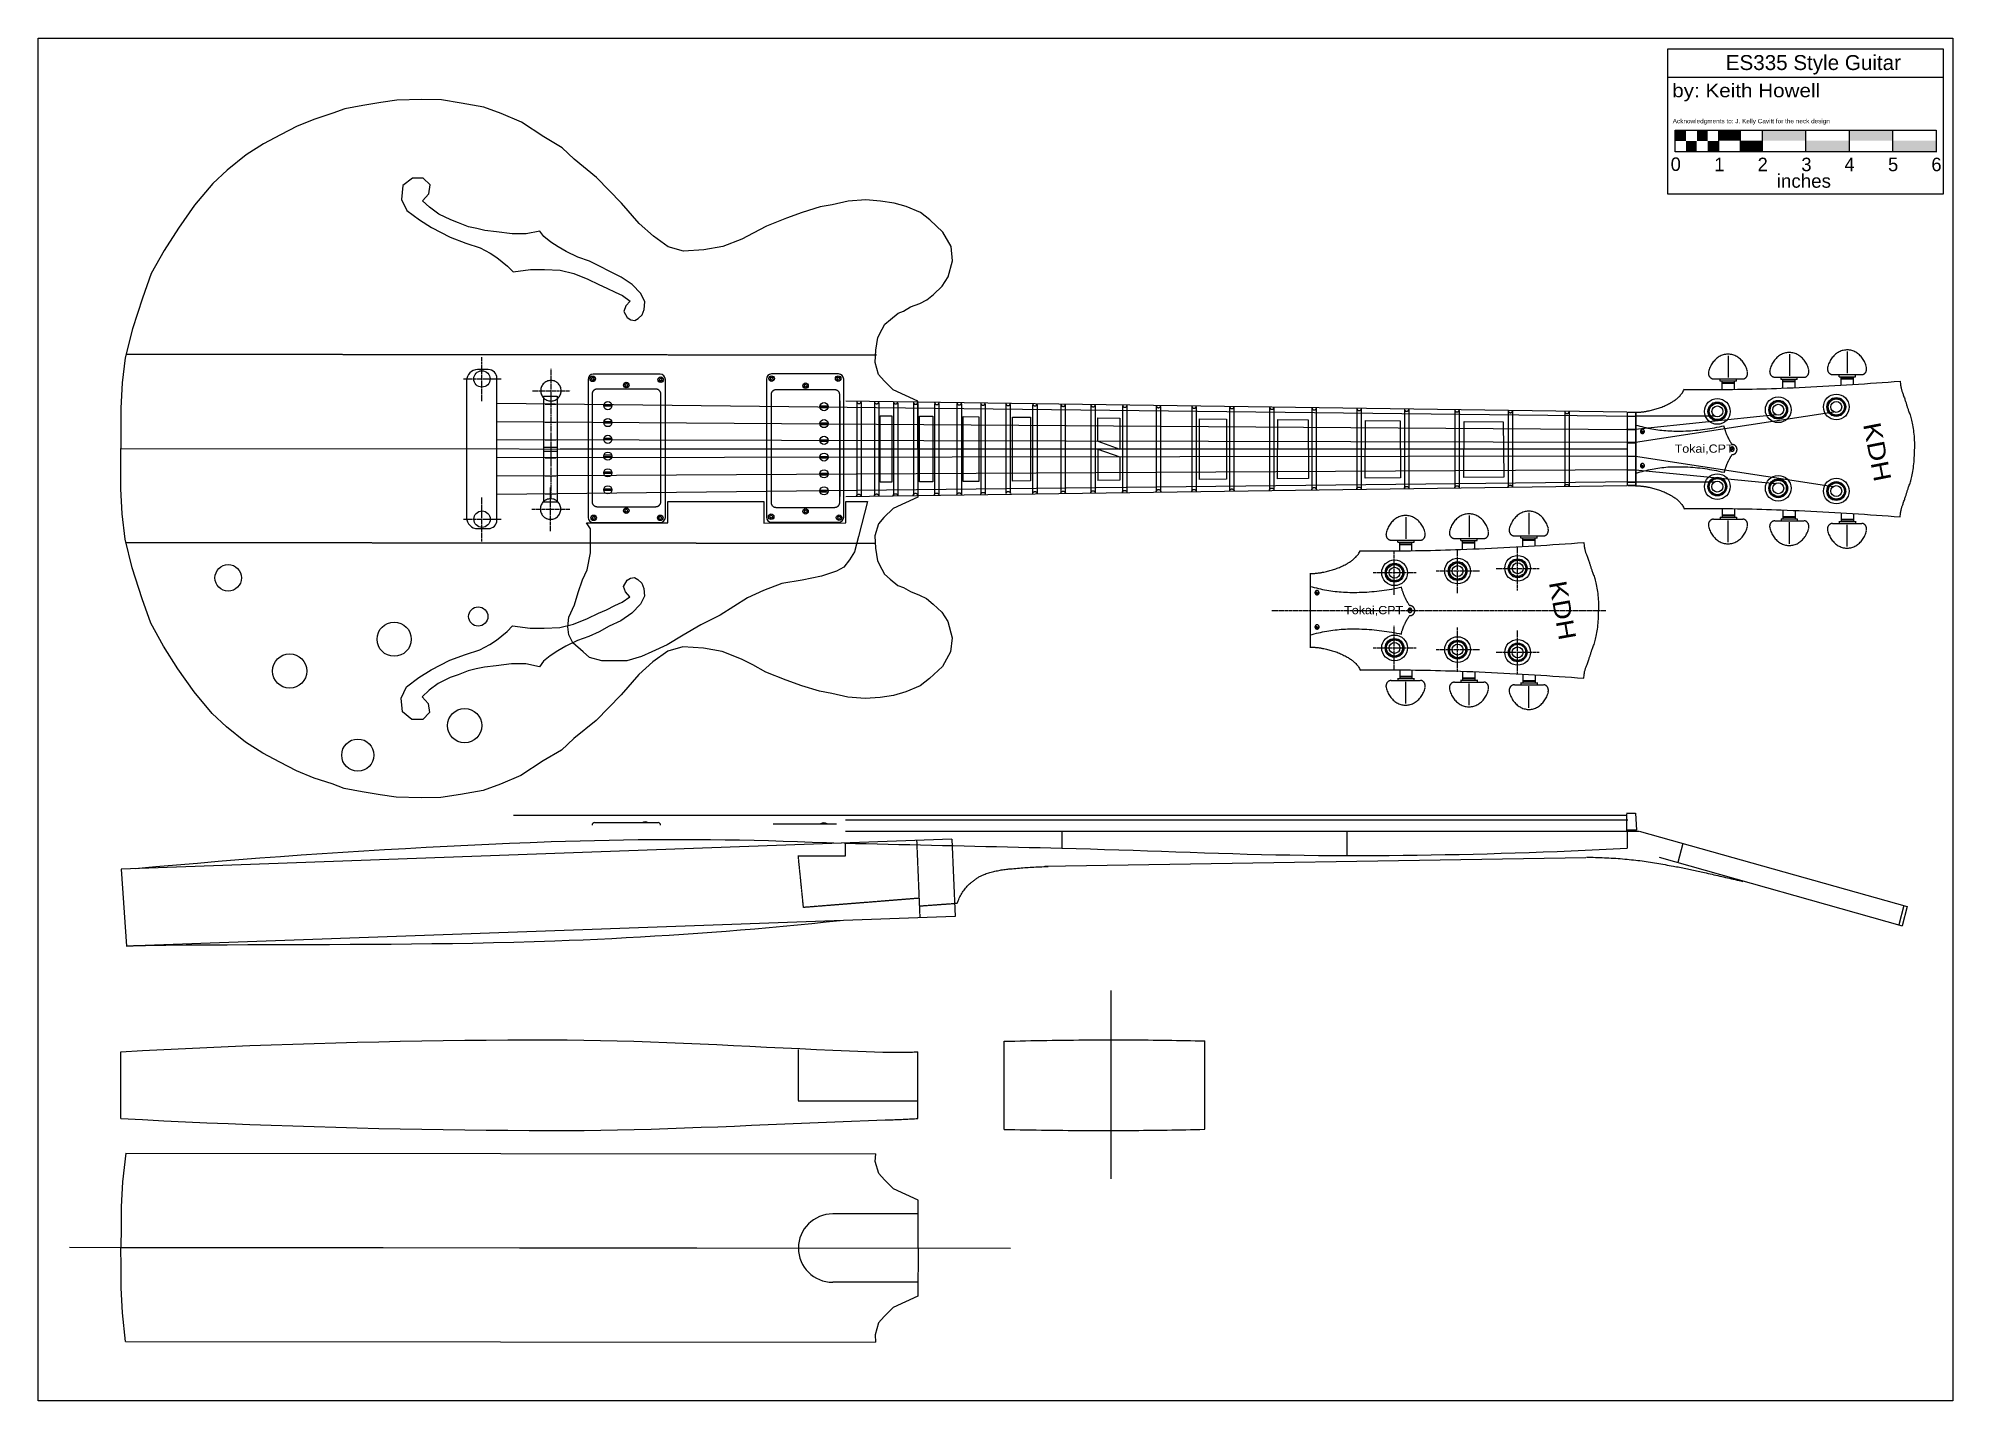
# Model space of a CAD drawing. Extents: x -330 to 789, y -284 to 512.
import ezdxf
from ezdxf.enums import TextEntityAlignment as Align

# ---------------------------------------------------------------- set-up
doc = ezdxf.new("R2010")
doc.units = 0
for name, pattern in [('CENTER', [2, 1.25, -0.25, 0.25, -0.25]), ('DASHED', [0.75, 0.5, -0.25]), ('HIDDEN', [0.375, 0.25, -0.125])]:
    doc.linetypes.add(name, pattern=pattern)
doc.layers.get('0').update_dxf_attribs({"linetype": 'CONTINUOUS'})
for name, color, linetype in [('BlockMrk', 7, 'CONTINUOUS'), ('Body', 7, 'CONTINUOUS'), ('BodyBlock', 7, 'CONTINUOUS'), ('BORDER', 7, 'CONTINUOUS'), ('HARDWARE', 7, 'CONTINUOUS'), ('HEADSTOCK', 7, 'CONTINUOUS'), ('NECK', 7, 'CONTINUOUS'), ('TEMPLATE', 7, 'CONTINUOUS'), ('TrussRod', 5, 'CONTINUOUS')]:
    doc.layers.add(name, color=color, linetype=linetype)
doc.layers.get('0').off()

msp = doc.modelspace()

# ---------------------------------------------------------------- texts
at = {"layer": 'BORDER', "color": 7}
for s, height, p, p2 in [('ES335 Style Guitar', 8.73953, (656.453137, 493.893519, -2), (758.831773, 493.893519, -2)), ('by: Keith Howell', 7.894599, (625.153719, 478.006881, -2), (711.618375, 478.006881, -2)), ('Acknowledgments to: J. Kelly Cavitt for the neck design', 2.54, (625.467659, 462.789926), (717.311207, 462.789926)), ('0', 7.894599, (624.250709, 434.925061, -2), (630.191383, 434.925061, -2)), ('0', 7.894599, (624.250709, 434.925061, -2), (630.191383, 434.925061, -2)), ('1', 7.894599, (649.72884, 434.767784, -2), (655.669514, 434.767784, -2)), ('1', 7.894599, (649.72884, 434.767784, -2), (655.669514, 434.767784, -2)), ('2', 7.894599, (675.049668, 434.767784, -2), (680.990342, 434.767784, -2)), ('2', 7.894599, (675.049668, 434.767784, -2), (680.990342, 434.767784, -2)), ('3', 7.894599, (700.628357, 434.767784, -2), (706.569031, 434.767784, -2)), ('3', 7.894599, (700.628357, 434.767784, -2), (706.569031, 434.767784, -2)), ('4', 7.894599, (725.791934, 434.767784, -2), (731.732608, 434.767784, -2)), ('4', 7.894599, (725.791934, 434.767784, -2), (731.732608, 434.767784, -2)), ('5', 7.894599, (751.289724, 434.767784, -2), (757.230398, 434.767784, -2)), ('5', 7.894599, (751.289724, 434.767784, -2), (757.230398, 434.767784, -2)), ('6', 7.894599, (776.610552, 434.767784, -2), (782.551226, 434.767784, -2)), ('6', 7.894599, (776.610552, 434.767784, -2), (782.551226, 434.767784, -2)), ('inches', 7.894599, (686.259755, 425.100443, -2), (717.947218, 425.100443, -2))]:
    msp.add_text(s, height=height, dxfattribs=at).set_placement(p, p2, align=Align.FIT)
at = {"layer": 'HEADSTOCK', "color": 7}
msp.add_text('KDH', height=10.159999, rotation=-79.92451, dxfattribs=at).set_placement((553.05233, 194.357044, -2), (559.160018, 159.983521, -2), align=Align.FIT)
msp.add_text('Tokai,CPT', height=4.817654, dxfattribs=at).set_placement((433.455848, 175.815657, -2), (467.903065, 175.815657, -2), align=Align.FIT)
at = {"layer": 'NECK', "color": 7}
msp.add_text('KDH', height=10.159999, rotation=-78.915988, dxfattribs=at).set_placement((736.656582, 286.811089, -2), (743.352547, 252.630989, -2), align=Align.FIT)
msp.add_text('Tokai,CPT', height=4.817654, dxfattribs=at).set_placement((626.574368, 270.193343, -2), (661.021585, 270.193343, -2), align=Align.FIT)

# ---------------------------------------------------------------- blocks, each defined once
blk = doc.blocks.new('*E11')
at = {"layer": 'NECK', "color": 7, "linetype": 'CONTINUOUS'}
blk.add_lwpolyline([(478.755554, 288.666269), (478.758636, 288.602581), (478.765617, 288.538559), (478.776366, 288.474421), (478.79075, 288.410385), (478.80864, 288.34667), (478.829904, 288.283495), (478.854412, 288.221077), (478.882031, 288.159636), (478.912632, 288.09939), (478.946082, 288.040556), (478.982252, 287.983355), (479.02101, 287.928003), (479.062224, 287.87472), (479.105765, 287.823724), (479.1515, 287.775233), (479.199299, 287.729466), (479.249031, 287.686642), (479.300564, 287.646978), (479.353768, 287.610693), (479.408512, 287.578006), (479.466722, 287.548), (479.527038, 287.521378), (479.589233, 287.498103), (479.65308, 287.478136), (479.718353, 287.461441), (479.784826, 287.44798), (479.852271, 287.437715), (479.920463, 287.430608), (479.989174, 287.426623), (480.058177, 287.42572), (480.127247, 287.427864), (480.196156, 287.433015), (480.264678, 287.441137), (480.332586, 287.452192), (480.399654, 287.466142), (480.465654, 287.48295), (480.530361, 287.502578), (480.593548, 287.524988), (480.654987, 287.550143), (480.714453, 287.578006), (480.766503, 287.606074), (480.817286, 287.637503), (480.866671, 287.672101), (480.91453, 287.709673), (480.960734, 287.750027), (481.005154, 287.792967), (481.047661, 287.838302), (481.088125, 287.885837), (481.126418, 287.935379), (481.16241, 287.986734), (481.195973, 288.039709), (481.226977, 288.09411), (481.255293, 288.149744), (481.280792, 288.206416), (481.303346, 288.263934), (481.322825, 288.322104), (481.3391, 288.380732), (481.352042, 288.439624), (481.361521, 288.498588), (481.36741, 288.55743)], dxfattribs=at)
blk = doc.blocks.new('*E12')
at = {"layer": 'NECK', "color": 7, "linetype": 'CONTINUOUS'}
blk.add_lwpolyline([(489.079485, 288.512168), (489.082564, 288.448484), (489.089542, 288.384465), (489.100287, 288.320329), (489.114669, 288.256296), (489.132557, 288.192583), (489.15382, 288.129409), (489.178326, 288.066993), (489.205944, 288.005553), (489.236544, 287.945307), (489.269995, 287.886474), (489.306164, 287.829272), (489.344923, 287.77392), (489.386138, 287.720635), (489.42968, 287.669638), (489.475417, 287.621146), (489.523218, 287.575377), (489.572952, 287.53255), (489.624488, 287.492883), (489.677696, 287.456595), (489.732443, 287.423905), (489.790649, 287.393899), (489.850962, 287.367278), (489.913154, 287.344004), (489.976999, 287.324039), (490.042271, 287.307345), (490.108741, 287.293885), (490.176185, 287.283621), (490.244375, 287.276516), (490.313084, 287.272531), (490.382087, 287.27163), (490.451156, 287.273774), (490.520064, 287.278926), (490.588585, 287.287048), (490.656493, 287.298102), (490.72356, 287.312052), (490.78956, 287.328859), (490.854267, 287.348485), (490.917454, 287.370893), (490.978893, 287.396046), (491.038359, 287.423905), (491.090412, 287.451971), (491.141197, 287.483399), (491.190585, 287.517996), (491.238446, 287.555567), (491.284652, 287.59592), (491.329073, 287.638861), (491.371581, 287.684196), (491.412047, 287.731732), (491.45034, 287.781275), (491.486333, 287.832631), (491.519896, 287.885607), (491.550899, 287.94001), (491.579215, 287.995646), (491.604714, 288.052321), (491.627266, 288.109841), (491.646743, 288.168014), (491.663016, 288.226645), (491.675955, 288.285541), (491.685432, 288.344509), (491.691317, 288.403354)], dxfattribs=at)
blk = doc.blocks.new('*E13')
at = {"layer": 'NECK', "color": 7, "linetype": 'CONTINUOUS'}
blk.add_lwpolyline([(500.17385, 288.435129), (500.176929, 288.371441), (500.183907, 288.307419), (500.194654, 288.243281), (500.209037, 288.179245), (500.226926, 288.11553), (500.248189, 288.052355), (500.272697, 287.989937), (500.300316, 287.928496), (500.330918, 287.86825), (500.364369, 287.809416), (500.40054, 287.752215), (500.439298, 287.696863), (500.480514, 287.64358), (500.524056, 287.592584), (500.569792, 287.544093), (500.617592, 287.498326), (500.667325, 287.455502), (500.718859, 287.415838), (500.772064, 287.379553), (500.826808, 287.346866), (500.885018, 287.31686), (500.945334, 287.290239), (501.007529, 287.266964), (501.071376, 287.246999), (501.136649, 287.230305), (501.203122, 287.216845), (501.270567, 287.206581), (501.338759, 287.199476), (501.40747, 287.195491), (501.476473, 287.19459), (501.545543, 287.196734), (501.614452, 287.201886), (501.682974, 287.210008), (501.750882, 287.221063), (501.81795, 287.235013), (501.88395, 287.25182), (501.948657, 287.271446), (502.011844, 287.293854), (502.073283, 287.319007), (502.132749, 287.346866), (502.184802, 287.374932), (502.235586, 287.40636), (502.284973, 287.440957), (502.332834, 287.478528), (502.379039, 287.518881), (502.423459, 287.561822), (502.465965, 287.607157), (502.506429, 287.654693), (502.544722, 287.704236), (502.580713, 287.755592), (502.614275, 287.808569), (502.645278, 287.862972), (502.673593, 287.918607), (502.699092, 287.975282), (502.721645, 288.032803), (502.741123, 288.090976), (502.757397, 288.149607), (502.770338, 288.208503), (502.779818, 288.267471), (502.785706, 288.326316)], dxfattribs=at)
blk = doc.blocks.new('*E14')
at = {"layer": 'NECK', "color": 7, "linetype": 'CONTINUOUS'}
blk.add_lwpolyline([(511.887542, 288.204015), (511.890625, 288.140327), (511.897606, 288.076305), (511.908354, 288.012166), (511.922739, 287.948131), (511.940629, 287.884416), (511.961894, 287.82124), (511.986401, 287.758822), (512.014022, 287.69738), (512.044623, 287.637133), (512.078074, 287.578299), (512.114245, 287.521096), (512.153004, 287.465743), (512.19422, 287.412458), (512.237762, 287.36146), (512.283499, 287.312968), (512.331301, 287.267198), (512.381035, 287.224371), (512.432571, 287.184704), (512.485779, 287.148417), (512.540526, 287.115726), (512.598732, 287.08572), (512.659045, 287.059099), (512.721237, 287.035825), (512.785082, 287.01586), (512.850353, 286.999166), (512.916824, 286.985706), (512.984267, 286.975442), (513.052457, 286.968337), (513.121167, 286.964352), (513.190169, 286.963451), (513.259238, 286.965595), (513.328146, 286.970747), (513.396668, 286.978869), (513.464575, 286.989924), (513.531643, 287.003873), (513.597643, 287.02068), (513.66235, 287.040306), (513.725536, 287.062715), (513.786975, 287.087867), (513.846441, 287.115726), (513.898494, 287.143792), (513.949279, 287.175221), (513.998666, 287.209818), (514.046526, 287.247391), (514.092731, 287.287745), (514.137151, 287.330687), (514.179658, 287.376023), (514.220122, 287.42356), (514.258414, 287.473105), (514.294406, 287.524462), (514.327968, 287.577439), (514.358971, 287.631843), (514.387286, 287.687479), (514.412785, 287.744153), (514.435338, 287.801674), (514.454816, 287.859845), (514.47109, 287.918475), (514.484031, 287.977369), (514.493511, 288.036334), (514.499399, 288.095176)], dxfattribs=at)
blk = doc.blocks.new('*E15')
at = {"layer": 'NECK', "color": 7, "linetype": 'CONTINUOUS'}
blk.add_lwpolyline([(524.291683, 288.049913), (524.294762, 287.986225), (524.30174, 287.922203), (524.312487, 287.858065), (524.32687, 287.794029), (524.344759, 287.730314), (524.366022, 287.667139), (524.39053, 287.604721), (524.418149, 287.54328), (524.448751, 287.483033), (524.482202, 287.4242), (524.518373, 287.366998), (524.557131, 287.311647), (524.598347, 287.258363), (524.641889, 287.207367), (524.687625, 287.158877), (524.735425, 287.11311), (524.785158, 287.070285), (524.836692, 287.030621), (524.889897, 286.994337), (524.944641, 286.96165), (525.002848, 286.931645), (525.063161, 286.905025), (525.125354, 286.88175), (525.189199, 286.861785), (525.254471, 286.84509), (525.320941, 286.831629), (525.388385, 286.821364), (525.456575, 286.814257), (525.525284, 286.810271), (525.594287, 286.809368), (525.663355, 286.811511), (525.732263, 286.816662), (525.800784, 286.824784), (525.868692, 286.835838), (525.935759, 286.849788), (526.001759, 286.866595), (526.066465, 286.886222), (526.129652, 286.908632), (526.191091, 286.933788), (526.250557, 286.96165), (526.302608, 286.989718), (526.35339, 287.021147), (526.402777, 287.055745), (526.450637, 287.093317), (526.496842, 287.133671), (526.541263, 287.176612), (526.583771, 287.221947), (526.624236, 287.269483), (526.66253, 287.319025), (526.698524, 287.370381), (526.732087, 287.423357), (526.763092, 287.477759), (526.791408, 287.533394), (526.816908, 287.590069), (526.839461, 287.647588), (526.858939, 287.70576), (526.875212, 287.764391), (526.888152, 287.823287), (526.897629, 287.882254), (526.903514, 287.941099)], dxfattribs=at)
blk = doc.blocks.new('*E16')
at = {"layer": 'NECK', "color": 7, "linetype": 'CONTINUOUS'}
blk.add_lwpolyline([(537.343651, 287.818773), (537.34673, 287.755089), (537.353708, 287.69107), (537.364455, 287.626934), (537.378838, 287.562901), (537.396727, 287.499188), (537.41799, 287.436015), (537.442498, 287.373598), (537.470117, 287.312158), (537.500719, 287.251912), (537.53417, 287.193079), (537.570341, 287.135877), (537.609099, 287.080525), (537.650315, 287.027241), (537.693857, 286.976243), (537.739593, 286.927751), (537.787393, 286.881982), (537.837126, 286.839155), (537.88866, 286.799488), (537.941865, 286.763201), (537.996609, 286.73051), (538.054815, 286.700503), (538.115127, 286.673881), (538.177319, 286.650605), (538.241165, 286.630639), (538.306437, 286.613945), (538.372909, 286.600485), (538.440354, 286.590221), (538.508545, 286.583116), (538.577256, 286.579131), (538.646259, 286.57823), (538.715329, 286.580375), (538.784238, 286.585527), (538.85276, 286.59365), (538.920668, 286.604705), (538.987735, 286.618655), (539.053735, 286.635463), (539.11844, 286.655089), (539.181625, 286.677498), (539.243062, 286.702651), (539.302524, 286.73051), (539.354579, 286.758579), (539.405366, 286.790009), (539.454755, 286.824607), (539.502618, 286.86218), (539.548825, 286.902534), (539.593247, 286.945475), (539.635755, 286.99081), (539.67622, 287.038346), (539.714514, 287.087888), (539.750507, 287.139244), (539.78407, 287.19222), (539.815075, 287.246621), (539.843391, 287.302256), (539.868891, 287.35893), (539.891444, 287.416449), (539.910923, 287.474621), (539.927198, 287.533251), (539.94014, 287.592147), (539.949619, 287.651114), (539.955508, 287.709959)], dxfattribs=at)
blk = doc.blocks.new('*E17')
at = {"layer": 'NECK', "color": 7, "linetype": 'CONTINUOUS'}
blk.add_lwpolyline([(551.211619, 287.664697), (551.214698, 287.601009), (551.221676, 287.536987), (551.232423, 287.472848), (551.246806, 287.408812), (551.264695, 287.345098), (551.285958, 287.281922), (551.310466, 287.219505), (551.338085, 287.158063), (551.368687, 287.097817), (551.402138, 287.038983), (551.438309, 286.981782), (551.477067, 286.92643), (551.518283, 286.873147), (551.561825, 286.822151), (551.607561, 286.77366), (551.655361, 286.727894), (551.705094, 286.685069), (551.756628, 286.645405), (551.809833, 286.609121), (551.864577, 286.576434), (551.922787, 286.546428), (551.983103, 286.519806), (552.045298, 286.496531), (552.109145, 286.476565), (552.174418, 286.45987), (552.240891, 286.446408), (552.308336, 286.436143), (552.376526, 286.429037), (552.445237, 286.425051), (552.514239, 286.424148), (552.583308, 286.426292), (552.652216, 286.431443), (552.720736, 286.439565), (552.788642, 286.45062), (552.855708, 286.46457), (552.921706, 286.481378), (552.986411, 286.501006), (553.049594, 286.523416), (553.111031, 286.548571), (553.170493, 286.576434), (553.222546, 286.604504), (553.27333, 286.635936), (553.322718, 286.670535), (553.370579, 286.708108), (553.416785, 286.748462), (553.461207, 286.791403), (553.503715, 286.836738), (553.544181, 286.884273), (553.582475, 286.933814), (553.618469, 286.985169), (553.652032, 287.038143), (553.683038, 287.092543), (553.711355, 287.148176), (553.736856, 287.204847), (553.75941, 287.262364), (553.77889, 287.320533), (553.795165, 287.37916), (553.808107, 287.438053), (553.817587, 287.497016), (553.823476, 287.555858)], dxfattribs=at)
blk = doc.blocks.new('*E18')
at = {"layer": 'NECK', "color": 7, "linetype": 'CONTINUOUS'}
blk.add_lwpolyline([(565.927058, 287.433557), (565.930137, 287.369869), (565.937115, 287.305847), (565.947862, 287.241708), (565.962245, 287.177672), (565.980134, 287.113958), (566.001398, 287.050782), (566.025905, 286.988365), (566.053525, 286.926923), (566.084126, 286.866677), (566.117577, 286.807843), (566.153748, 286.750642), (566.192507, 286.69529), (566.233723, 286.642007), (566.277264, 286.591011), (566.323001, 286.54252), (566.370801, 286.496754), (566.420534, 286.453929), (566.472068, 286.414265), (566.525272, 286.377981), (566.580016, 286.345294), (566.638223, 286.315289), (566.698537, 286.288669), (566.76073, 286.265394), (566.824577, 286.245428), (566.889849, 286.228734), (566.956321, 286.215273), (567.023766, 286.205008), (567.091958, 286.197901), (567.160668, 286.193915), (567.229671, 286.193012), (567.298741, 286.195155), (567.36765, 286.200306), (567.436171, 286.208428), (567.504078, 286.219482), (567.571145, 286.233431), (567.637144, 286.250239), (567.701849, 286.269866), (567.765033, 286.292276), (567.82647, 286.317432), (567.885932, 286.345294), (567.937985, 286.373364), (567.988769, 286.404796), (568.038157, 286.439395), (568.086018, 286.476969), (568.132224, 286.517323), (568.176646, 286.560264), (568.219154, 286.6056), (568.25962, 286.653135), (568.297914, 286.702677), (568.333908, 286.754032), (568.367472, 286.807007), (568.398477, 286.861409), (568.426794, 286.917043), (568.452295, 286.973716), (568.474849, 287.031235), (568.494329, 287.089406), (568.510604, 287.148036), (568.523546, 287.206931), (568.533026, 287.265898), (568.538915, 287.324743)], dxfattribs=at)
blk = doc.blocks.new('*E19')
at = {"layer": 'NECK', "color": 7, "linetype": 'CONTINUOUS'}
blk.add_lwpolyline([(581.619737, 287.27948), (581.622816, 287.215792), (581.629794, 287.15177), (581.640539, 287.087631), (581.654921, 287.023596), (581.672809, 286.959881), (581.694072, 286.896705), (581.718578, 286.834287), (581.746196, 286.772845), (581.776796, 286.712598), (581.810247, 286.653764), (581.846416, 286.596561), (581.885175, 286.541208), (581.92639, 286.487924), (581.969932, 286.436926), (582.015669, 286.388433), (582.06347, 286.342664), (582.113204, 286.299837), (582.16474, 286.26017), (582.217948, 286.223882), (582.272695, 286.191192), (582.330901, 286.161186), (582.391214, 286.134565), (582.453406, 286.111291), (582.517251, 286.091326), (582.582523, 286.074632), (582.648993, 286.061172), (582.716437, 286.050908), (582.784627, 286.043803), (582.853336, 286.039818), (582.922339, 286.038917), (582.991408, 286.041061), (583.060316, 286.046213), (583.128837, 286.054335), (583.196745, 286.065389), (583.263812, 286.079339), (583.329812, 286.096146), (583.394519, 286.115772), (583.457706, 286.13818), (583.519145, 286.163333), (583.578611, 286.191192), (583.630664, 286.219258), (583.681448, 286.250687), (583.730835, 286.285284), (583.778696, 286.322857), (583.8249, 286.363211), (583.86932, 286.406153), (583.911827, 286.451489), (583.952291, 286.499026), (583.990583, 286.54857), (584.026575, 286.599928), (584.060137, 286.652905), (584.09114, 286.707308), (584.119455, 286.762944), (584.144954, 286.819619), (584.167507, 286.877139), (584.186985, 286.935311), (584.203259, 286.99394), (584.2162, 287.052834), (584.22568, 287.111799), (584.231568, 287.170641)], dxfattribs=at)
blk = doc.blocks.new('*E20')
at = {"layer": 'NECK', "color": 7, "linetype": 'CONTINUOUS'}
blk.add_lwpolyline([(598.107157, 286.971302), (598.110236, 286.907614), (598.117214, 286.843592), (598.127959, 286.779453), (598.142341, 286.715418), (598.160229, 286.651703), (598.181491, 286.588527), (598.205997, 286.526109), (598.233616, 286.464667), (598.264216, 286.40442), (598.297666, 286.345586), (598.333836, 286.288383), (598.372594, 286.23303), (598.413809, 286.179746), (598.457351, 286.128748), (598.503088, 286.080255), (598.550889, 286.034486), (598.600623, 285.991659), (598.652159, 285.951992), (598.705367, 285.915704), (598.760114, 285.883014), (598.81832, 285.853008), (598.878633, 285.826387), (598.940825, 285.803113), (599.00467, 285.783148), (599.069942, 285.766454), (599.136412, 285.752994), (599.203856, 285.74273), (599.272046, 285.735625), (599.340755, 285.73164), (599.409758, 285.730739), (599.478827, 285.732883), (599.547735, 285.738035), (599.616256, 285.746157), (599.684164, 285.757211), (599.751231, 285.771161), (599.817231, 285.787968), (599.881938, 285.807594), (599.945125, 285.830002), (600.006564, 285.855155), (600.06603, 285.883014), (600.118083, 285.91108), (600.168867, 285.942509), (600.218254, 285.977106), (600.266115, 286.014679), (600.312319, 286.055033), (600.35674, 286.097975), (600.399246, 286.143311), (600.43971, 286.190848), (600.478003, 286.240392), (600.513994, 286.29175), (600.547556, 286.344727), (600.57856, 286.39913), (600.606875, 286.454766), (600.632374, 286.511441), (600.654927, 286.568961), (600.674405, 286.627133), (600.690679, 286.685762), (600.70362, 286.744656), (600.7131, 286.803621), (600.718988, 286.862463)], dxfattribs=at)
blk = doc.blocks.new('*E21')
at = {"layer": 'NECK', "color": 7, "linetype": 'CONTINUOUS'}
blk.add_lwpolyline([(615.603286, 286.740162), (615.606365, 286.676474), (615.613343, 286.612452), (615.62409, 286.548314), (615.638473, 286.484278), (615.656362, 286.420563), (615.677625, 286.357388), (615.702133, 286.29497), (615.729752, 286.233529), (615.760354, 286.173282), (615.793805, 286.114449), (615.829976, 286.057247), (615.868734, 286.001896), (615.90995, 285.948612), (615.953492, 285.897616), (615.999228, 285.849126), (616.047028, 285.803359), (616.096761, 285.760534), (616.148295, 285.72087), (616.2015, 285.684586), (616.256244, 285.651899), (616.314451, 285.621894), (616.374765, 285.595274), (616.436958, 285.571999), (616.500805, 285.552034), (616.566077, 285.535339), (616.632549, 285.521878), (616.699994, 285.511613), (616.768185, 285.504506), (616.836896, 285.50052), (616.905899, 285.499617), (616.974968, 285.50176), (617.043877, 285.506911), (617.112398, 285.515033), (617.180306, 285.526087), (617.247372, 285.540037), (617.313372, 285.556844), (617.378077, 285.576471), (617.441261, 285.598881), (617.502698, 285.624037), (617.56216, 285.651899), (617.614213, 285.679969), (617.664997, 285.711401), (617.714385, 285.746), (617.762246, 285.783573), (617.808452, 285.823927), (617.852874, 285.866869), (617.895382, 285.912203), (617.935848, 285.959738), (617.974142, 286.00928), (618.010136, 286.060634), (618.043699, 286.113608), (618.074705, 286.168008), (618.103022, 286.223641), (618.128523, 286.280313), (618.151077, 286.33783), (618.170557, 286.395998), (618.186832, 286.454626), (618.199774, 286.513518), (618.209254, 286.572482), (618.215143, 286.631323)], dxfattribs=at)
blk = doc.blocks.new('*E22')
at = {"layer": 'NECK', "color": 7, "linetype": 'CONTINUOUS'}
blk.add_lwpolyline([(634.170966, 286.431984), (634.174045, 286.368296), (634.181023, 286.304274), (634.191768, 286.240136), (634.20615, 286.1761), (634.224038, 286.112385), (634.2453, 286.04921), (634.269806, 285.986792), (634.297425, 285.925351), (634.328025, 285.865104), (634.361475, 285.806271), (634.397645, 285.749069), (634.436403, 285.693718), (634.477618, 285.640434), (634.52116, 285.589438), (634.566897, 285.540948), (634.614698, 285.495181), (634.664432, 285.452356), (634.715968, 285.412692), (634.769176, 285.376408), (634.823923, 285.343721), (634.882131, 285.313718), (634.942445, 285.287098), (635.004638, 285.263825), (635.068483, 285.24386), (635.133755, 285.227166), (635.200226, 285.213705), (635.26767, 285.20344), (635.33586, 285.196333), (635.404569, 285.192347), (635.473571, 285.191444), (635.542639, 285.193586), (635.611547, 285.198736), (635.680068, 285.206857), (635.747975, 285.217911), (635.815042, 285.23186), (635.881042, 285.248667), (635.945748, 285.268294), (636.008934, 285.290704), (636.070373, 285.315859), (636.129839, 285.343721), (636.18189, 285.371789), (636.232672, 285.403218), (636.282058, 285.437816), (636.329919, 285.475388), (636.376124, 285.515742), (636.420545, 285.558683), (636.463053, 285.604018), (636.503518, 285.651553), (636.541812, 285.701096), (636.577806, 285.752452), (636.611369, 285.805428), (636.642374, 285.85983), (636.670691, 285.915465), (636.69619, 285.972139), (636.718743, 286.029659), (636.738221, 286.087831), (636.754495, 286.146462), (636.767435, 286.205357), (636.776912, 286.264325), (636.782797, 286.32317)], dxfattribs=at)
blk = doc.blocks.new('*E23')
at = {"layer": 'NECK', "color": 7, "linetype": 'CONTINUOUS'}
blk.add_lwpolyline([(653.796098, 286.200844), (653.79918, 286.13716), (653.806161, 286.073141), (653.81691, 286.009005), (653.831295, 285.944972), (653.849185, 285.881259), (653.870449, 285.818085), (653.894957, 285.755669), (653.922577, 285.694229), (653.953178, 285.633983), (653.986629, 285.57515), (654.0228, 285.517948), (654.061559, 285.462596), (654.102775, 285.409311), (654.146317, 285.358314), (654.192054, 285.309822), (654.239856, 285.264053), (654.28959, 285.221226), (654.341126, 285.181559), (654.394334, 285.145271), (654.449081, 285.112581), (654.507287, 285.082575), (654.5676, 285.055954), (654.629792, 285.03268), (654.693637, 285.012715), (654.758909, 284.996021), (654.825379, 284.982561), (654.892823, 284.972297), (654.961013, 284.965192), (655.029722, 284.961207), (655.098725, 284.960306), (655.167794, 284.96245), (655.236702, 284.967602), (655.305223, 284.975724), (655.373131, 284.986778), (655.440198, 285.000728), (655.506198, 285.017535), (655.570905, 285.037161), (655.634092, 285.059569), (655.695531, 285.084722), (655.754997, 285.112581), (655.80705, 285.140647), (655.857834, 285.172075), (655.907221, 285.206672), (655.955082, 285.244243), (656.001286, 285.284596), (656.045706, 285.327537), (656.088213, 285.372872), (656.128677, 285.420408), (656.166969, 285.469951), (656.202961, 285.521307), (656.236523, 285.574283), (656.267526, 285.628686), (656.295841, 285.684322), (656.32134, 285.740997), (656.343893, 285.798517), (656.363371, 285.85669), (656.379645, 285.915321), (656.392586, 285.974217), (656.402066, 286.033185), (656.407954, 286.09203)], dxfattribs=at)
blk = doc.blocks.new('*E24')
at = {"layer": 'NECK', "color": 7, "linetype": 'CONTINUOUS'}
blk.add_lwpolyline([(674.598164, 285.892666), (674.601243, 285.828982), (674.608221, 285.764963), (674.618968, 285.700827), (674.633351, 285.636794), (674.65124, 285.573081), (674.672504, 285.509907), (674.697011, 285.447491), (674.724631, 285.386051), (674.755232, 285.325805), (674.788683, 285.266972), (674.824854, 285.20977), (674.863613, 285.154418), (674.904829, 285.101133), (674.94837, 285.050136), (674.994107, 285.001644), (675.041907, 284.955875), (675.09164, 284.913048), (675.143174, 284.873381), (675.196378, 284.837093), (675.251122, 284.804403), (675.309328, 284.774396), (675.36964, 284.747774), (675.431833, 284.724498), (675.495679, 284.704532), (675.560951, 284.687838), (675.627423, 284.674378), (675.694868, 284.664114), (675.763059, 284.657009), (675.83177, 284.653024), (675.900773, 284.652123), (675.969843, 284.654268), (676.038752, 284.65942), (676.107274, 284.667543), (676.175182, 284.678598), (676.242249, 284.692548), (676.308249, 284.709356), (676.372954, 284.728982), (676.436139, 284.751391), (676.497576, 284.776544), (676.557038, 284.804403), (676.609093, 284.832472), (676.65988, 284.863902), (676.709269, 284.8985), (676.757131, 284.936073), (676.803338, 284.976426), (676.84776, 285.019368), (676.890268, 285.064703), (676.930734, 285.112238), (676.969028, 285.161781), (677.005021, 285.213136), (677.038584, 285.266112), (677.069588, 285.320514), (677.097905, 285.376148), (677.123404, 285.432822), (677.145958, 285.490342), (677.165437, 285.548514), (677.181711, 285.607144), (677.194653, 285.66604), (677.204132, 285.725007), (677.210021, 285.783852)], dxfattribs=at)
blk = doc.blocks.new('*E25')
at = {"layer": 'NECK', "color": 7, "linetype": 'CONTINUOUS'}
blk.add_lwpolyline([(696.709855, 285.661551), (696.712934, 285.597863), (696.719912, 285.533841), (696.730659, 285.469702), (696.745042, 285.405667), (696.762931, 285.341952), (696.784194, 285.278776), (696.808702, 285.216358), (696.836321, 285.154916), (696.866923, 285.094669), (696.900374, 285.035835), (696.936545, 284.978632), (696.975303, 284.923279), (697.016519, 284.869995), (697.060061, 284.818997), (697.105797, 284.770504), (697.153597, 284.724735), (697.20333, 284.681908), (697.254864, 284.642241), (697.308069, 284.605953), (697.362813, 284.573263), (697.421019, 284.543256), (697.481331, 284.516634), (697.543524, 284.493359), (697.607369, 284.473393), (697.672641, 284.456698), (697.739113, 284.443238), (697.806558, 284.432974), (697.874749, 284.425869), (697.94346, 284.421885), (698.012464, 284.420984), (698.081533, 284.423128), (698.150443, 284.42828), (698.218964, 284.436403), (698.286872, 284.447458), (698.353939, 284.461408), (698.419939, 284.478216), (698.484644, 284.497842), (698.547829, 284.520251), (698.609266, 284.545404), (698.668728, 284.573263), (698.720783, 284.601332), (698.77157, 284.632763), (698.820959, 284.667362), (698.868822, 284.704935), (698.915028, 284.74529), (698.95945, 284.788233), (699.001959, 284.833569), (699.042424, 284.881106), (699.080718, 284.93065), (699.116711, 284.982006), (699.150274, 285.034983), (699.181279, 285.089385), (699.209595, 285.14502), (699.235095, 285.201694), (699.257648, 285.259213), (699.277127, 285.317384), (699.293402, 285.376013), (699.306344, 285.434906), (699.315823, 285.49387), (699.321712, 285.552712)], dxfattribs=at)
blk = doc.blocks.new('*E26')
at = {"layer": 'NECK', "color": 7, "linetype": 'CONTINUOUS'}
blk.add_lwpolyline([(720.08926, 285.276335), (720.092342, 285.212647), (720.099323, 285.148625), (720.110072, 285.084486), (720.124456, 285.02045), (720.142346, 284.956735), (720.16361, 284.893559), (720.188118, 284.831141), (720.215737, 284.7697), (720.246338, 284.709452), (720.279788, 284.650618), (720.315958, 284.593416), (720.354715, 284.538063), (720.39593, 284.484778), (720.43947, 284.43378), (720.485205, 284.385287), (720.533004, 284.339518), (720.582736, 284.296691), (720.634269, 284.257024), (720.687473, 284.220737), (720.742217, 284.188046), (720.800425, 284.158037), (720.86074, 284.131414), (720.922934, 284.108138), (720.986781, 284.088171), (721.052054, 284.071476), (721.118526, 284.058016), (721.185972, 284.047752), (721.254163, 284.040647), (721.322874, 284.036663), (721.391878, 284.035762), (721.460948, 284.037907), (721.529858, 284.04306), (721.598381, 284.051184), (721.666289, 284.062239), (721.733357, 284.07619), (721.799358, 284.092998), (721.864066, 284.112625), (721.927252, 284.135034), (721.988692, 284.160187), (722.048158, 284.188046), (722.100211, 284.216112), (722.150996, 284.247541), (722.200383, 284.282138), (722.248243, 284.319711), (722.294448, 284.360065), (722.338868, 284.403007), (722.381375, 284.448343), (722.421839, 284.49588), (722.460131, 284.545425), (722.496123, 284.596782), (722.529685, 284.649759), (722.560688, 284.704163), (722.589003, 284.759799), (722.614502, 284.816473), (722.637055, 284.873994), (722.656533, 284.932165), (722.672807, 284.990795), (722.685748, 285.049689), (722.695228, 285.108654), (722.701116, 285.167496)], dxfattribs=at)
blk = doc.blocks.new('*E27')
at = {"layer": 'NECK', "color": 7, "linetype": 'CONTINUOUS'}
blk.add_lwpolyline([(744.820452, 284.891093), (744.823535, 284.827409), (744.830516, 284.76339), (744.841264, 284.699254), (744.855649, 284.635221), (744.873539, 284.571508), (744.894803, 284.508334), (744.919311, 284.445918), (744.946931, 284.384478), (744.977532, 284.324232), (745.010984, 284.265399), (745.047155, 284.208197), (745.085913, 284.152845), (745.127129, 284.09956), (745.170671, 284.048563), (745.216409, 284.000071), (745.26421, 283.954302), (745.313944, 283.911475), (745.36548, 283.871808), (745.418688, 283.83552), (745.473435, 283.80283), (745.531641, 283.772824), (745.591954, 283.746203), (745.654146, 283.722929), (745.717991, 283.702964), (745.783263, 283.68627), (745.849733, 283.67281), (745.917177, 283.662546), (745.985367, 283.655441), (746.054076, 283.651456), (746.123079, 283.650555), (746.192148, 283.652699), (746.261056, 283.657851), (746.329577, 283.665973), (746.397485, 283.677027), (746.464552, 283.690977), (746.530552, 283.707784), (746.595259, 283.72741), (746.658446, 283.749818), (746.719885, 283.774971), (746.779351, 283.80283), (746.831404, 283.830896), (746.882188, 283.862324), (746.931575, 283.896921), (746.979436, 283.934492), (747.02564, 283.974845), (747.070061, 284.017786), (747.112567, 284.063121), (747.153031, 284.110657), (747.191324, 284.1602), (747.227315, 284.211556), (747.260877, 284.264532), (747.291881, 284.318935), (747.320196, 284.374571), (747.345695, 284.431246), (747.368248, 284.488766), (747.387726, 284.546939), (747.404, 284.60557), (747.416941, 284.664466), (747.426421, 284.723434), (747.432309, 284.782279)], dxfattribs=at)
blk = doc.blocks.new('*E28')
at = {"layer": 'NECK', "color": 7, "linetype": 'CONTINUOUS'}
blk.add_lwpolyline([(771.09251, 284.505876), (771.095589, 284.442188), (771.102567, 284.378166), (771.113314, 284.314028), (771.127697, 284.249992), (771.145586, 284.186277), (771.16685, 284.123102), (771.191357, 284.060684), (771.218977, 283.999243), (771.249578, 283.938997), (771.283029, 283.880163), (771.3192, 283.822962), (771.357959, 283.76761), (771.399175, 283.714327), (771.442716, 283.663331), (771.488453, 283.61484), (771.536253, 283.569073), (771.585986, 283.526249), (771.63752, 283.486585), (771.690724, 283.4503), (771.745468, 283.417613), (771.803678, 283.387607), (771.863994, 283.360985), (771.926188, 283.33771), (771.990036, 283.317743), (772.055309, 283.301048), (772.121782, 283.287587), (772.189228, 283.277322), (772.257419, 283.270215), (772.32613, 283.266229), (772.395133, 283.265327), (772.464203, 283.26747), (772.533112, 283.272622), (772.601634, 283.280744), (772.669542, 283.291799), (772.73661, 283.305749), (772.802611, 283.322557), (772.867317, 283.342185), (772.930504, 283.364595), (772.991943, 283.38975), (773.051409, 283.417613), (773.103459, 283.445681), (773.154242, 283.47711), (773.203627, 283.511708), (773.251486, 283.549281), (773.297691, 283.589634), (773.34211, 283.632575), (773.384617, 283.67791), (773.425081, 283.725446), (773.463374, 283.774989), (773.499366, 283.826345), (773.532929, 283.879321), (773.563933, 283.933723), (773.59225, 283.989358), (773.617749, 284.046032), (773.640303, 284.103552), (773.659782, 284.161724), (773.676057, 284.220355), (773.688999, 284.27925), (773.698478, 284.338218), (773.704367, 284.397063)], dxfattribs=at)
blk = doc.blocks.new('*E29')
at = {"layer": 'NECK', "color": 7, "linetype": 'CONTINUOUS'}
blk.add_lwpolyline([(798.846176, 284.12066), (798.849255, 284.056972), (798.856233, 283.99295), (798.866978, 283.928812), (798.88136, 283.864776), (798.899248, 283.801061), (798.920511, 283.737886), (798.945017, 283.675468), (798.972635, 283.614027), (799.003235, 283.55378), (799.036686, 283.494947), (799.072855, 283.437745), (799.111614, 283.382394), (799.152829, 283.32911), (799.196371, 283.278114), (799.242108, 283.229624), (799.289909, 283.183857), (799.339643, 283.141032), (799.391179, 283.101368), (799.444387, 283.065084), (799.499134, 283.032397), (799.557342, 283.002394), (799.617656, 282.975775), (799.679849, 282.952501), (799.743694, 282.932536), (799.808966, 282.915842), (799.875437, 282.902381), (799.94288, 282.892116), (800.01107, 282.885009), (800.079779, 282.881023), (800.148781, 282.88012), (800.21785, 282.882262), (800.286758, 282.887413), (800.355278, 282.895533), (800.423185, 282.906587), (800.490252, 282.920536), (800.556252, 282.937343), (800.620958, 282.95697), (800.684144, 282.97938), (800.745583, 283.004535), (800.805049, 283.032397), (800.8571, 283.060465), (800.907883, 283.091894), (800.957269, 283.126492), (801.005129, 283.164064), (801.051334, 283.204418), (801.095755, 283.247359), (801.138263, 283.292693), (801.178729, 283.340229), (801.217023, 283.38977), (801.253016, 283.441126), (801.286579, 283.4941), (801.317584, 283.548501), (801.345901, 283.604135), (801.3714, 283.660807), (801.393954, 283.718325), (801.413431, 283.776495), (801.429705, 283.835123), (801.442645, 283.894015), (801.452122, 283.952979), (801.458007, 284.011821)], dxfattribs=at)
blk = doc.blocks.new('*E30')
at = {"layer": 'NECK', "color": 7, "linetype": 'CONTINUOUS'}
blk.add_lwpolyline([(828.277054, 283.735444), (828.280137, 283.671756), (828.287118, 283.607734), (828.297866, 283.543595), (828.312251, 283.479559), (828.330141, 283.415844), (828.351405, 283.352668), (828.375912, 283.29025), (828.403532, 283.228809), (828.434132, 283.168561), (828.467583, 283.109727), (828.503753, 283.052525), (828.54251, 282.997172), (828.583725, 282.943887), (828.627265, 282.892889), (828.673, 282.844396), (828.720799, 282.798627), (828.770531, 282.7558), (828.822064, 282.716133), (828.875268, 282.679846), (828.930012, 282.647155), (828.98822, 282.617146), (829.048535, 282.590523), (829.110729, 282.567247), (829.174576, 282.54728), (829.239849, 282.530585), (829.306321, 282.517125), (829.373767, 282.506861), (829.441958, 282.499756), (829.510669, 282.495772), (829.579673, 282.494871), (829.648743, 282.497016), (829.717653, 282.502169), (829.786176, 282.510293), (829.854084, 282.521348), (829.921152, 282.535299), (829.987153, 282.552107), (830.051861, 282.571734), (830.115047, 282.594143), (830.176487, 282.619296), (830.235953, 282.647155), (830.288006, 282.675221), (830.338791, 282.70665), (830.388178, 282.741247), (830.436038, 282.77882), (830.482243, 282.819174), (830.526663, 282.862116), (830.56917, 282.907452), (830.609634, 282.954989), (830.647926, 283.004534), (830.683918, 283.055891), (830.71748, 283.108868), (830.748483, 283.163272), (830.776798, 283.218908), (830.802297, 283.275582), (830.82485, 283.333103), (830.844328, 283.391274), (830.860602, 283.449904), (830.873543, 283.508798), (830.883023, 283.567763), (830.888911, 283.626605)], dxfattribs=at)
blk = doc.blocks.new('*E31')
at = {"layer": 'NECK', "color": 7, "linetype": 'CONTINUOUS'}
blk.add_lwpolyline([(859.472826, 283.273164), (859.475909, 283.20948), (859.48289, 283.145461), (859.493638, 283.081325), (859.508023, 283.017292), (859.525913, 282.953579), (859.547178, 282.890405), (859.571685, 282.827989), (859.599306, 282.766549), (859.629907, 282.706303), (859.663358, 282.64747), (859.699529, 282.590268), (859.738288, 282.534916), (859.779504, 282.481631), (859.823046, 282.430634), (859.868783, 282.382142), (859.916585, 282.336373), (859.966319, 282.293546), (860.017855, 282.253879), (860.071063, 282.217591), (860.12581, 282.184901), (860.184016, 282.154896), (860.244329, 282.128274), (860.306521, 282.105), (860.370366, 282.085035), (860.435637, 282.068341), (860.502108, 282.054881), (860.569552, 282.044617), (860.637741, 282.037512), (860.706451, 282.033527), (860.775453, 282.032626), (860.844522, 282.03477), (860.91343, 282.039922), (860.981952, 282.048044), (861.049859, 282.059098), (861.116927, 282.073048), (861.182927, 282.089855), (861.247634, 282.109481), (861.31082, 282.131889), (861.372259, 282.157042), (861.431725, 282.184901), (861.483778, 282.212967), (861.534562, 282.244395), (861.583949, 282.278992), (861.63181, 282.316564), (861.678015, 282.356917), (861.722435, 282.399857), (861.764942, 282.445192), (861.805406, 282.492728), (861.843698, 282.542271), (861.87969, 282.593627), (861.913252, 282.646604), (861.944255, 282.701006), (861.97257, 282.756642), (861.998069, 282.813317), (862.020622, 282.870837), (862.0401, 282.92901), (862.056374, 282.987641), (862.069315, 283.046537), (862.078795, 283.105505), (862.084683, 283.16435)], dxfattribs=at)
blk = doc.blocks.new('*E32')
at = {"layer": 'NECK', "color": 7, "linetype": 'CONTINUOUS'}
blk.add_lwpolyline([(892.524805, 282.810909), (892.527884, 282.747221), (892.534862, 282.683199), (892.545609, 282.619061), (892.559992, 282.555025), (892.577881, 282.49131), (892.599144, 282.428135), (892.623652, 282.365717), (892.651271, 282.304276), (892.681873, 282.244029), (892.715324, 282.185196), (892.751495, 282.127994), (892.790253, 282.072643), (892.831469, 282.019359), (892.875011, 281.968363), (892.920747, 281.919873), (892.968547, 281.874106), (893.01828, 281.831281), (893.069814, 281.791617), (893.123019, 281.755333), (893.177763, 281.722646), (893.23597, 281.692642), (893.296284, 281.666021), (893.358477, 281.642747), (893.422323, 281.622781), (893.487596, 281.606086), (893.554068, 281.592625), (893.621513, 281.58236), (893.689704, 281.575253), (893.758414, 281.571267), (893.827418, 281.570365), (893.896487, 281.572507), (893.965396, 281.577658), (894.033917, 281.58578), (894.101824, 281.596834), (894.168891, 281.610784), (894.23489, 281.627591), (894.299595, 281.647218), (894.362779, 281.669628), (894.424216, 281.694784), (894.483678, 281.722646), (894.535731, 281.750716), (894.586515, 281.782148), (894.635903, 281.816747), (894.683764, 281.854321), (894.72997, 281.894675), (894.774392, 281.937616), (894.8169, 281.982951), (894.857366, 282.030486), (894.89566, 282.080027), (894.931654, 282.131382), (894.965218, 282.184356), (894.996223, 282.238756), (895.024541, 282.294388), (895.050041, 282.35106), (895.072596, 282.408577), (895.092075, 282.466746), (895.108351, 282.525373), (895.121293, 282.584265), (895.130773, 282.643229), (895.136662, 282.70207)], dxfattribs=at)
blk = doc.blocks.new('*E33')
at = {"layer": 'NECK', "color": 7, "linetype": 'CONTINUOUS'}
blk.add_lwpolyline([(892.454726, 238.917271), (892.457809, 238.979728), (892.46479, 239.042513), (892.475538, 239.105411), (892.489923, 239.16821), (892.507813, 239.230694), (892.529077, 239.29265), (892.553584, 239.353863), (892.581204, 239.414118), (892.611804, 239.473202), (892.645255, 239.5309), (892.681425, 239.586998), (892.720182, 239.641282), (892.761397, 239.693537), (892.804937, 239.743549), (892.850672, 239.791105), (892.898471, 239.835989), (892.948203, 239.877988), (892.999736, 239.916887), (893.05294, 239.952471), (893.107684, 239.984528), (893.165893, 240.013955), (893.226208, 240.040062), (893.288403, 240.062888), (893.35225, 240.082467), (893.417523, 240.098839), (893.483996, 240.112039), (893.551442, 240.122105), (893.619633, 240.129073), (893.688344, 240.132981), (893.757348, 240.133864), (893.826418, 240.131761), (893.895327, 240.126709), (893.963849, 240.118743), (894.031757, 240.107902), (894.098825, 240.094221), (894.164826, 240.077739), (894.229533, 240.058492), (894.29272, 240.036516), (894.354159, 240.011849), (894.413625, 239.984528), (894.465677, 239.957004), (894.516461, 239.926183), (894.565848, 239.892254), (894.613708, 239.855407), (894.659912, 239.815832), (894.704333, 239.773719), (894.746839, 239.729259), (894.787303, 239.68264), (894.825596, 239.634052), (894.861587, 239.583687), (894.89515, 239.531733), (894.926153, 239.47838), (894.954469, 239.423819), (894.979968, 239.368239), (895.002521, 239.31183), (895.021999, 239.254783), (895.038274, 239.197286), (895.051215, 239.13953), (895.060694, 239.081705), (895.066583, 239.024001)], dxfattribs=at)
blk = doc.blocks.new('*E34')
at = {"layer": 'NECK', "color": 7, "linetype": 'CONTINUOUS'}
blk.add_lwpolyline([(859.418369, 238.554508), (859.421448, 238.616965), (859.428426, 238.67975), (859.439173, 238.742648), (859.453556, 238.805447), (859.471445, 238.867931), (859.492708, 238.929887), (859.517216, 238.9911), (859.544835, 239.051355), (859.575437, 239.110439), (859.608888, 239.168137), (859.645059, 239.224235), (859.683817, 239.278519), (859.725033, 239.330774), (859.768575, 239.380786), (859.814311, 239.428342), (859.862111, 239.473226), (859.911844, 239.515225), (859.963378, 239.554124), (860.016583, 239.589708), (860.071327, 239.621765), (860.129534, 239.65119), (860.189847, 239.677297), (860.252039, 239.700122), (860.315885, 239.719703), (860.381158, 239.736075), (860.44763, 239.749276), (860.515074, 239.759343), (860.583266, 239.766313), (860.651976, 239.770222), (860.72098, 239.771107), (860.790049, 239.769005), (860.858958, 239.763954), (860.92748, 239.755989), (860.995387, 239.745148), (861.062454, 239.731468), (861.128453, 239.714985), (861.193159, 239.695736), (861.256343, 239.673759), (861.31778, 239.64909), (861.377242, 239.621765), (861.429295, 239.594236), (861.48008, 239.563411), (861.529468, 239.52948), (861.57733, 239.492632), (861.623536, 239.453057), (861.667958, 239.410944), (861.710466, 239.366485), (861.750932, 239.319868), (861.789226, 239.271282), (861.825219, 239.220919), (861.858783, 239.168968), (861.889788, 239.115617), (861.918105, 239.061058), (861.943606, 239.00548), (861.96616, 238.949073), (861.985639, 238.892026), (862.001914, 238.83453), (862.014856, 238.776773), (862.024336, 238.718946), (862.030225, 238.661239)], dxfattribs=at)
blk = doc.blocks.new('*E35')
at = {"layer": 'NECK', "color": 7, "linetype": 'CONTINUOUS'}
blk.add_lwpolyline([(828.254144, 238.101067), (828.257226, 238.163524), (828.264207, 238.226309), (828.274956, 238.289207), (828.289341, 238.352006), (828.307231, 238.41449), (828.328495, 238.476446), (828.353003, 238.537659), (828.380623, 238.597914), (828.411224, 238.656998), (828.444675, 238.714696), (828.480846, 238.770794), (828.519605, 238.825078), (828.560821, 238.877333), (828.604363, 238.927345), (828.6501, 238.974901), (828.697902, 239.019785), (828.747636, 239.061784), (828.799172, 239.100683), (828.85238, 239.136267), (828.907127, 239.168324), (828.965334, 239.197748), (829.025647, 239.223853), (829.08784, 239.246676), (829.151685, 239.266255), (829.216957, 239.282626), (829.283427, 239.295826), (829.350871, 239.305891), (829.419061, 239.31286), (829.48777, 239.316768), (829.556772, 239.317652), (829.625841, 239.31555), (829.694749, 239.310499), (829.76327, 239.302534), (829.831177, 239.291694), (829.898244, 239.278015), (829.964244, 239.261533), (830.028951, 239.242287), (830.092137, 239.220312), (830.153576, 239.195645), (830.213042, 239.168324), (830.265094, 239.1408), (830.315878, 239.109979), (830.365265, 239.076049), (830.413125, 239.039203), (830.459329, 238.999628), (830.503749, 238.957515), (830.546256, 238.913054), (830.58672, 238.866435), (830.625013, 238.817848), (830.661004, 238.767483), (830.694567, 238.715529), (830.72557, 238.662176), (830.753886, 238.607615), (830.779385, 238.552035), (830.801938, 238.495627), (830.821416, 238.438579), (830.837691, 238.381083), (830.850632, 238.323327), (830.860111, 238.265502), (830.866, 238.207798)], dxfattribs=at)
blk = doc.blocks.new('*E36')
at = {"layer": 'NECK', "color": 7, "linetype": 'CONTINUOUS'}
blk.add_lwpolyline([(771.006227, 237.375541), (771.009306, 237.437998), (771.016284, 237.500783), (771.027031, 237.563682), (771.041414, 237.626481), (771.059303, 237.688965), (771.080566, 237.750921), (771.105074, 237.812133), (771.132693, 237.872389), (771.163294, 237.931473), (771.196746, 237.989171), (771.232917, 238.045269), (771.271675, 238.099553), (771.312891, 238.151808), (771.356433, 238.20182), (771.402169, 238.249376), (771.449969, 238.29426), (771.499702, 238.336259), (771.551236, 238.375158), (771.60444, 238.410742), (771.659184, 238.442799), (771.717392, 238.472225), (771.777706, 238.498333), (771.8399, 238.521158), (771.903747, 238.540739), (771.969019, 238.557112), (772.035492, 238.570313), (772.102936, 238.58038), (772.171128, 238.587349), (772.239838, 238.591258), (772.308841, 238.592143), (772.37791, 238.590041), (772.446819, 238.584989), (772.51534, 238.577024), (772.583247, 238.566183), (772.650313, 238.552502), (772.716312, 238.536019), (772.781017, 238.51677), (772.844201, 238.494793), (772.905638, 238.470123), (772.9651, 238.442799), (773.017153, 238.41527), (773.067938, 238.384446), (773.117326, 238.350514), (773.165188, 238.313666), (773.211394, 238.274091), (773.255816, 238.231979), (773.298324, 238.187519), (773.33879, 238.140902), (773.377084, 238.092317), (773.413077, 238.041953), (773.446641, 237.990002), (773.477646, 237.936652), (773.505963, 237.882092), (773.531464, 237.826514), (773.554018, 237.770107), (773.573497, 237.71306), (773.589772, 237.655563), (773.602714, 237.597806), (773.612194, 237.539979), (773.618083, 237.482272)], dxfattribs=at)
blk = doc.blocks.new('*E37')
at = {"layer": 'NECK', "color": 7, "linetype": 'CONTINUOUS'}
blk.add_lwpolyline([(798.847827, 237.738304), (798.850909, 237.800761), (798.85789, 237.863546), (798.868639, 237.926445), (798.883023, 237.989244), (798.900913, 238.051728), (798.922177, 238.113684), (798.946685, 238.174896), (798.974304, 238.235152), (799.004905, 238.294235), (799.038355, 238.351933), (799.074525, 238.408032), (799.113283, 238.462315), (799.154497, 238.514571), (799.198038, 238.564583), (799.243773, 238.612138), (799.291572, 238.657023), (799.341304, 238.699021), (799.392837, 238.73792), (799.446041, 238.773505), (799.500785, 238.805561), (799.558994, 238.834988), (799.61931, 238.861096), (799.681504, 238.883922), (799.745351, 238.903503), (799.810625, 238.919875), (799.877097, 238.933077), (799.944543, 238.943144), (800.012734, 238.950113), (800.081445, 238.954022), (800.150449, 238.954907), (800.219518, 238.952805), (800.288428, 238.947753), (800.35695, 238.939788), (800.424858, 238.928946), (800.491926, 238.915265), (800.557927, 238.898782), (800.622634, 238.879533), (800.68582, 238.857555), (800.74726, 238.832886), (800.806726, 238.805561), (800.858777, 238.778035), (800.90956, 238.747212), (800.958945, 238.713282), (801.006805, 238.676435), (801.053009, 238.636861), (801.097429, 238.594749), (801.139935, 238.55029), (801.1804, 238.503672), (801.218692, 238.455087), (801.254684, 238.404723), (801.288247, 238.352771), (801.319251, 238.29942), (801.347567, 238.24486), (801.373066, 238.189281), (801.39562, 238.132872), (801.415099, 238.075825), (801.431374, 238.018327), (801.444315, 237.96057), (801.453795, 237.902743), (801.459684, 237.845035)], dxfattribs=at)
blk = doc.blocks.new('*E38')
at = {"layer": 'NECK', "color": 7, "linetype": 'CONTINUOUS'}
blk.add_lwpolyline([(720.00864, 236.740719), (720.011719, 236.803176), (720.018697, 236.865961), (720.029444, 236.92886), (720.043827, 236.991659), (720.061716, 237.054143), (720.082979, 237.116099), (720.107487, 237.177311), (720.135106, 237.237567), (720.165708, 237.29665), (720.199159, 237.354348), (720.23533, 237.410447), (720.274088, 237.46473), (720.315304, 237.516986), (720.358846, 237.566998), (720.404582, 237.614553), (720.452382, 237.659438), (720.502115, 237.701436), (720.553649, 237.740335), (720.606854, 237.77592), (720.661598, 237.807976), (720.719806, 237.837402), (720.78012, 237.863509), (720.842314, 237.886335), (720.906161, 237.905916), (720.971433, 237.922288), (721.037906, 237.935489), (721.10535, 237.945556), (721.173541, 237.952526), (721.242252, 237.956435), (721.311255, 237.95732), (721.380324, 237.955218), (721.449232, 237.950166), (721.517753, 237.942201), (721.58566, 237.93136), (721.652727, 237.91768), (721.718726, 237.901196), (721.78343, 237.881948), (721.846614, 237.85997), (721.908051, 237.835301), (721.967513, 237.807976), (722.019566, 237.780447), (722.070351, 237.749622), (722.119739, 237.715691), (722.167601, 237.678843), (722.213807, 237.639268), (722.258229, 237.597156), (722.300737, 237.552696), (722.341203, 237.506079), (722.379497, 237.457494), (722.415491, 237.407131), (722.449054, 237.355179), (722.480059, 237.301829), (722.508377, 237.24727), (722.533877, 237.191692), (722.556431, 237.135285), (722.575911, 237.078238), (722.592186, 237.020741), (722.605128, 236.962984), (722.614608, 236.905157), (722.620497, 236.84745)], dxfattribs=at)
blk = doc.blocks.new('*E39')
at = {"layer": 'NECK', "color": 7, "linetype": 'CONTINUOUS'}
blk.add_lwpolyline([(744.766807, 237.103482), (744.76989, 237.165939), (744.776871, 237.228724), (744.787619, 237.291622), (744.802004, 237.354421), (744.819894, 237.416905), (744.841158, 237.478861), (744.865665, 237.540074), (744.893285, 237.600329), (744.923885, 237.659413), (744.957336, 237.717111), (744.993506, 237.773209), (745.032263, 237.827493), (745.073478, 237.879748), (745.117018, 237.92976), (745.162753, 237.977316), (745.210552, 238.0222), (745.260284, 238.064199), (745.311817, 238.103098), (745.365021, 238.138682), (745.419765, 238.170739), (745.477974, 238.200166), (745.538289, 238.226273), (745.600484, 238.249099), (745.664331, 238.268679), (745.729604, 238.28505), (745.796077, 238.29825), (745.863523, 238.308316), (745.931714, 238.315284), (746.000425, 238.319192), (746.069429, 238.320076), (746.138499, 238.317973), (746.207408, 238.31292), (746.27593, 238.304955), (746.343838, 238.294113), (746.410906, 238.280433), (746.476907, 238.26395), (746.541614, 238.244703), (746.604801, 238.222727), (746.66624, 238.19806), (746.725706, 238.170739), (746.777758, 238.143215), (746.828542, 238.112394), (746.877929, 238.078466), (746.925789, 238.04162), (746.971993, 238.002046), (747.016413, 237.959935), (747.05892, 237.915475), (747.099384, 237.868858), (747.137677, 237.820272), (747.173668, 237.769907), (747.207231, 237.717954), (747.238234, 237.664602), (747.26655, 237.610041), (747.292049, 237.554461), (747.314602, 237.498052), (747.33408, 237.441004), (747.350355, 237.383506), (747.363296, 237.325748), (747.372775, 237.267921), (747.378664, 237.210213)], dxfattribs=at)
blk = doc.blocks.new('*E40')
at = {"layer": 'NECK', "color": 7, "linetype": 'CONTINUOUS'}
blk.add_lwpolyline([(696.72987, 236.256951), (696.732953, 236.319411), (696.739934, 236.382199), (696.750682, 236.4451), (696.765067, 236.5079), (696.782957, 236.570386), (696.804221, 236.632342), (696.828728, 236.693555), (696.856348, 236.753811), (696.886948, 236.812895), (696.920399, 236.870593), (696.956568, 236.926691), (696.995326, 236.980975), (697.03654, 237.03323), (697.080081, 237.083243), (697.125816, 237.130799), (697.173615, 237.175684), (697.223347, 237.217685), (697.27488, 237.256586), (697.328084, 237.292173), (697.382828, 237.324233), (697.441036, 237.353662), (697.50135, 237.379772), (697.563543, 237.402599), (697.62739, 237.42218), (697.692663, 237.438552), (697.759135, 237.451753), (697.826581, 237.461819), (697.894772, 237.468787), (697.963483, 237.472694), (698.032487, 237.473577), (698.101558, 237.471473), (698.170467, 237.46642), (698.23899, 237.458453), (698.306899, 237.447611), (698.373967, 237.43393), (698.439969, 237.417446), (698.504676, 237.398198), (698.567863, 237.376222), (698.629303, 237.351554), (698.688769, 237.324233), (698.740822, 237.296709), (698.791607, 237.265887), (698.840994, 237.231957), (698.888855, 237.19511), (698.93506, 237.155535), (698.97948, 237.113422), (699.021987, 237.06896), (699.062451, 237.022341), (699.100743, 236.973753), (699.136735, 236.923387), (699.170297, 236.871432), (699.2013, 236.818079), (699.229615, 236.763516), (699.255113, 236.707935), (699.277666, 236.651525), (699.297144, 236.594475), (699.313418, 236.536976), (699.326359, 236.479218), (699.335839, 236.42139), (699.341727, 236.363682)], dxfattribs=at)
blk = doc.blocks.new('*E41')
at = {"layer": 'NECK', "color": 7, "linetype": 'CONTINUOUS'}
blk.add_lwpolyline([(674.618154, 235.948773), (674.621233, 236.011233), (674.628211, 236.074021), (674.638958, 236.136922), (674.653341, 236.199722), (674.67123, 236.262207), (674.692493, 236.324164), (674.717001, 236.385377), (674.74462, 236.445632), (674.775222, 236.504716), (674.808673, 236.562414), (674.844844, 236.618512), (674.883602, 236.672796), (674.924818, 236.725052), (674.96836, 236.775065), (675.014096, 236.822621), (675.061896, 236.867506), (675.111629, 236.909507), (675.163163, 236.948408), (675.216368, 236.983995), (675.271112, 237.016055), (675.32932, 237.045484), (675.389634, 237.071594), (675.451827, 237.094421), (675.515674, 237.114002), (675.580947, 237.130374), (675.647419, 237.143575), (675.714865, 237.153641), (675.783056, 237.160609), (675.851767, 237.164516), (675.920771, 237.165399), (675.989842, 237.163295), (676.058751, 237.158242), (676.127274, 237.150275), (676.195183, 237.139433), (676.262251, 237.125752), (676.328253, 237.109268), (676.39296, 237.09002), (676.456147, 237.068044), (676.517587, 237.043376), (676.577053, 237.016055), (676.629106, 236.988531), (676.679891, 236.957709), (676.729278, 236.923779), (676.777139, 236.886932), (676.823344, 236.847357), (676.867764, 236.805244), (676.910271, 236.760782), (676.950735, 236.714163), (676.989027, 236.665575), (677.025019, 236.615209), (677.058581, 236.563254), (677.089584, 236.509901), (677.117899, 236.455338), (677.143397, 236.399757), (677.16595, 236.343346), (677.185428, 236.286297), (677.201702, 236.228797), (677.214643, 236.171039), (677.224123, 236.113211), (677.230011, 236.055503)], dxfattribs=at)
blk = doc.blocks.new('*E42')
at = {"layer": 'NECK', "color": 7, "linetype": 'CONTINUOUS'}
blk.add_lwpolyline([(653.818247, 235.924516), (653.821326, 235.986973), (653.828304, 236.049758), (653.839051, 236.112656), (653.853434, 236.175455), (653.871323, 236.237939), (653.892586, 236.299895), (653.917094, 236.361108), (653.944713, 236.421363), (653.975314, 236.480447), (654.008766, 236.538145), (654.044937, 236.594243), (654.083695, 236.648527), (654.124911, 236.700782), (654.168453, 236.750794), (654.214189, 236.79835), (654.261989, 236.843234), (654.311722, 236.885233), (654.363256, 236.924132), (654.41646, 236.959716), (654.471204, 236.991773), (654.529412, 237.021199), (654.589726, 237.047307), (654.65192, 237.070132), (654.715767, 237.089713), (654.781039, 237.106086), (654.847512, 237.119287), (654.914956, 237.129354), (654.983148, 237.136323), (655.051858, 237.140232), (655.120861, 237.141117), (655.18993, 237.139015), (655.258839, 237.133964), (655.32736, 237.125999), (655.395267, 237.115157), (655.462333, 237.101477), (655.528332, 237.084994), (655.593037, 237.065745), (655.656221, 237.043767), (655.717658, 237.019098), (655.77712, 236.991773), (655.829173, 236.964244), (655.879958, 236.933419), (655.929346, 236.899488), (655.977208, 236.86264), (656.023414, 236.823065), (656.067835, 236.780953), (656.110344, 236.736493), (656.15081, 236.689876), (656.189104, 236.641291), (656.225097, 236.590927), (656.258661, 236.538976), (656.289666, 236.485625), (656.317983, 236.431066), (656.343483, 236.375488), (656.366038, 236.319081), (656.385517, 236.262034), (656.401792, 236.204537), (656.414734, 236.14678), (656.424214, 236.088953), (656.430103, 236.031246)], dxfattribs=at)
blk = doc.blocks.new('*E43')
at = {"layer": 'NECK', "color": 7, "linetype": 'CONTINUOUS'}
blk.add_lwpolyline([(634.058494, 235.40948), (634.061573, 235.471937), (634.068551, 235.534722), (634.079298, 235.59762), (634.093681, 235.660419), (634.11157, 235.722903), (634.132834, 235.784859), (634.157341, 235.846072), (634.184961, 235.906327), (634.215562, 235.965411), (634.249013, 236.023109), (634.285184, 236.079207), (634.323943, 236.133491), (634.365159, 236.185746), (634.4087, 236.235758), (634.454437, 236.283314), (634.502237, 236.328198), (634.55197, 236.370197), (634.603504, 236.409096), (634.656708, 236.44468), (634.711452, 236.476737), (634.769661, 236.506164), (634.829976, 236.532271), (634.892171, 236.555097), (634.956018, 236.574676), (635.021291, 236.591048), (635.087764, 236.604248), (635.15521, 236.614314), (635.223401, 236.621282), (635.292112, 236.62519), (635.361116, 236.626073), (635.430186, 236.62397), (635.499095, 236.618918), (635.567617, 236.610952), (635.635525, 236.600111), (635.702593, 236.58643), (635.768594, 236.569948), (635.833301, 236.550701), (635.896488, 236.528725), (635.957927, 236.504058), (636.017393, 236.476737), (636.069445, 236.449213), (636.120229, 236.418392), (636.169616, 236.384464), (636.217476, 236.347618), (636.26368, 236.308045), (636.308101, 236.265933), (636.350607, 236.221474), (636.391071, 236.174856), (636.429364, 236.12627), (636.465355, 236.075905), (636.498918, 236.023952), (636.529921, 235.9706), (636.558237, 235.916039), (636.583736, 235.86046), (636.606289, 235.80405), (636.625767, 235.747002), (636.642042, 235.689504), (636.654983, 235.631746), (636.664462, 235.573919), (636.670351, 235.516211)], dxfattribs=at)
blk = doc.blocks.new('*E44')
at = {"layer": 'NECK', "color": 7, "linetype": 'CONTINUOUS'}
blk.add_lwpolyline([(615.567879, 235.17834), (615.570961, 235.240797), (615.577942, 235.303582), (615.588691, 235.36648), (615.603075, 235.429279), (615.620965, 235.491763), (615.642229, 235.553719), (615.666737, 235.614932), (615.694356, 235.675187), (615.724957, 235.734271), (615.758407, 235.791969), (615.794577, 235.848067), (615.833334, 235.902351), (615.874549, 235.954606), (615.918089, 236.004618), (615.963824, 236.052174), (616.011623, 236.097058), (616.061355, 236.139057), (616.112888, 236.177956), (616.166092, 236.21354), (616.220836, 236.245597), (616.279047, 236.275025), (616.339363, 236.301133), (616.401559, 236.32396), (616.465406, 236.343541), (616.53068, 236.359914), (616.597153, 236.373116), (616.664598, 236.383183), (616.73279, 236.390152), (616.8015, 236.394061), (616.870504, 236.394945), (616.939573, 236.392843), (617.008482, 236.387791), (617.077004, 236.379825), (617.144911, 236.368983), (617.211979, 236.355302), (617.277979, 236.338819), (617.342686, 236.319569), (617.405872, 236.297591), (617.467311, 236.272922), (617.526777, 236.245597), (617.578828, 236.218071), (617.629611, 236.187248), (617.678997, 236.153318), (617.726856, 236.116471), (617.77306, 236.076897), (617.81748, 236.034785), (617.859987, 235.990325), (617.900451, 235.943708), (617.938744, 235.895122), (617.974736, 235.844758), (618.008299, 235.792806), (618.039302, 235.739455), (618.067619, 235.684895), (618.093118, 235.629316), (618.115672, 235.572908), (618.13515, 235.51586), (618.151425, 235.458363), (618.164367, 235.400606), (618.173846, 235.342778), (618.179735, 235.285071)], dxfattribs=at)
blk = doc.blocks.new('*E45')
at = {"layer": 'NECK', "color": 7, "linetype": 'CONTINUOUS'}
blk.add_lwpolyline([(598.078836, 234.9472), (598.081915, 235.00966), (598.088893, 235.072448), (598.09964, 235.135349), (598.114023, 235.198149), (598.131912, 235.260635), (598.153175, 235.322591), (598.177683, 235.383804), (598.205302, 235.44406), (598.235903, 235.503144), (598.269355, 235.560842), (598.305526, 235.61694), (598.344284, 235.671224), (598.3855, 235.723479), (598.429042, 235.773492), (598.474778, 235.821048), (598.522578, 235.865933), (598.572311, 235.907934), (598.623845, 235.946835), (598.677049, 235.982422), (598.731793, 236.014482), (598.790001, 236.043911), (598.850315, 236.070021), (598.912508, 236.092848), (598.976355, 236.112429), (599.041628, 236.128802), (599.1081, 236.142002), (599.175546, 236.152068), (599.243737, 236.159036), (599.312449, 236.162943), (599.381453, 236.163826), (599.450523, 236.161722), (599.519433, 236.156669), (599.587955, 236.148702), (599.655864, 236.13786), (599.722933, 236.124179), (599.788934, 236.107695), (599.853641, 236.088447), (599.916828, 236.066471), (599.978268, 236.041803), (600.037734, 236.014482), (600.089787, 235.986957), (600.140572, 235.956135), (600.18996, 235.922206), (600.23782, 235.885359), (600.284025, 235.845783), (600.328446, 235.80367), (600.370952, 235.759209), (600.411416, 235.71259), (600.449708, 235.664002), (600.4857, 235.613636), (600.519262, 235.561681), (600.550265, 235.508328), (600.57858, 235.453765), (600.604079, 235.398184), (600.626631, 235.341774), (600.646109, 235.284724), (600.662383, 235.227225), (600.675324, 235.169467), (600.684804, 235.111639), (600.690692, 235.053931)], dxfattribs=at)
blk = doc.blocks.new('*E46')
at = {"layer": 'NECK', "color": 7, "linetype": 'CONTINUOUS'}
blk.add_lwpolyline([(581.591365, 234.716085), (581.594444, 234.778542), (581.601422, 234.841326), (581.612169, 234.904224), (581.626552, 234.967022), (581.644441, 235.029505), (581.665705, 235.09146), (581.690212, 235.152671), (581.717832, 235.212925), (581.748433, 235.272008), (581.781884, 235.329705), (581.818055, 235.385802), (581.856814, 235.440085), (581.89803, 235.49234), (581.941571, 235.542353), (581.987308, 235.589909), (582.035108, 235.634794), (582.084841, 235.676794), (582.136375, 235.715695), (582.189579, 235.751282), (582.244323, 235.783342), (582.302528, 235.81277), (582.36284, 235.838879), (582.425032, 235.861705), (582.488878, 235.881285), (582.55415, 235.897657), (582.620621, 235.910858), (582.688066, 235.920923), (582.756258, 235.927891), (582.824969, 235.931799), (582.893972, 235.932682), (582.963042, 235.930579), (583.031952, 235.925526), (583.100474, 235.91756), (583.168382, 235.906718), (583.23545, 235.893037), (583.301449, 235.876554), (583.366155, 235.857306), (583.42934, 235.83533), (583.490777, 235.810663), (583.550239, 235.783342), (583.602293, 235.755816), (583.653079, 235.724992), (583.702468, 235.691062), (583.75033, 235.654214), (583.796536, 235.614638), (583.840958, 235.572525), (583.883467, 235.528064), (583.923932, 235.481445), (583.962226, 235.432859), (583.998219, 235.382494), (584.031783, 235.330541), (584.062787, 235.277189), (584.091104, 235.222629), (584.116604, 235.16705), (584.139158, 235.110642), (584.158637, 235.053595), (584.174912, 234.9961), (584.187854, 234.938345), (584.197333, 234.88052), (584.203222, 234.822816)], dxfattribs=at)
blk = doc.blocks.new('*E47')
at = {"layer": 'NECK', "color": 7, "linetype": 'CONTINUOUS'}
blk.add_lwpolyline([(565.989669, 234.745549), (565.992752, 234.808009), (565.999733, 234.870797), (566.010481, 234.933698), (566.024866, 234.996498), (566.042756, 235.058984), (566.06402, 235.12094), (566.088527, 235.182152), (566.116147, 235.242407), (566.146747, 235.301491), (566.180198, 235.359188), (566.216368, 235.415285), (566.255125, 235.469568), (566.29634, 235.521822), (566.33988, 235.571833), (566.385615, 235.619387), (566.433414, 235.66427), (566.483146, 235.706268), (566.534679, 235.745166), (566.587883, 235.78075), (566.642627, 235.812806), (566.700838, 235.842234), (566.761154, 235.868342), (566.82335, 235.891169), (566.887198, 235.91075), (566.952471, 235.927123), (567.018944, 235.940324), (567.08639, 235.950391), (567.154581, 235.957361), (567.223292, 235.961269), (567.292295, 235.962154), (567.361364, 235.960052), (567.430273, 235.955), (567.498795, 235.947034), (567.566703, 235.936192), (567.63377, 235.922511), (567.69977, 235.906028), (567.764477, 235.886778), (567.827663, 235.8648), (567.889102, 235.840131), (567.948568, 235.812806), (568.000619, 235.78528), (568.051402, 235.754457), (568.100788, 235.720527), (568.148647, 235.68368), (568.194851, 235.644106), (568.239271, 235.601994), (568.281778, 235.557534), (568.322242, 235.510917), (568.360535, 235.462332), (568.396527, 235.411968), (568.43009, 235.360015), (568.461093, 235.306664), (568.48941, 235.252104), (568.514909, 235.196525), (568.537463, 235.140117), (568.556941, 235.083069), (568.573216, 235.025572), (568.586158, 234.967815), (568.595637, 234.909988), (568.601526, 234.85228)], dxfattribs=at)
blk = doc.blocks.new('*E48')
at = {"layer": 'NECK', "color": 7, "linetype": 'CONTINUOUS'}
blk.add_lwpolyline([(551.337502, 234.253805), (551.340584, 234.316265), (551.347565, 234.379053), (551.358314, 234.441954), (551.372698, 234.504754), (551.390588, 234.56724), (551.411852, 234.629196), (551.43636, 234.690408), (551.463979, 234.750663), (551.49458, 234.809747), (551.52803, 234.867444), (551.5642, 234.923541), (551.602957, 234.977824), (551.644172, 235.030078), (551.687712, 235.080089), (551.733447, 235.127643), (551.781246, 235.172526), (551.830978, 235.214524), (551.882511, 235.253422), (551.935715, 235.289006), (551.990459, 235.321062), (552.04867, 235.35049), (552.108986, 235.376598), (552.171182, 235.399425), (552.23503, 235.419006), (552.300303, 235.435379), (552.366776, 235.44858), (552.434222, 235.458647), (552.502413, 235.465617), (552.571124, 235.469525), (552.640127, 235.47041), (552.709196, 235.468308), (552.778105, 235.463256), (552.846627, 235.45529), (552.914535, 235.444448), (552.981602, 235.430767), (553.047602, 235.414284), (553.112309, 235.395034), (553.175495, 235.373056), (553.236934, 235.348387), (553.2964, 235.321062), (553.348451, 235.293536), (553.399234, 235.262713), (553.44862, 235.228783), (553.496479, 235.191936), (553.542683, 235.152362), (553.587103, 235.11025), (553.62961, 235.06579), (553.670074, 235.019173), (553.708367, 234.970588), (553.744359, 234.920224), (553.777922, 234.868271), (553.808925, 234.81492), (553.837242, 234.76036), (553.862741, 234.704781), (553.885295, 234.648373), (553.904773, 234.591325), (553.921048, 234.533828), (553.93399, 234.476071), (553.943469, 234.418244), (553.949358, 234.360536)], dxfattribs=at)
blk = doc.blocks.new('*E49')
at = {"layer": 'NECK', "color": 7, "linetype": 'CONTINUOUS'}
blk.add_lwpolyline([(537.315457, 234.022691), (537.318539, 234.085147), (537.32552, 234.147932), (537.336269, 234.21083), (537.350653, 234.273628), (537.368543, 234.336111), (537.389807, 234.398065), (537.414315, 234.459277), (537.441934, 234.519531), (537.472535, 234.578613), (537.505985, 234.63631), (537.542155, 234.692408), (537.580913, 234.746691), (537.622127, 234.798946), (537.665668, 234.848958), (537.711403, 234.896514), (537.759202, 234.9414), (537.808934, 234.9834), (537.860467, 235.022301), (537.913671, 235.057888), (537.968415, 235.089948), (538.026623, 235.119377), (538.086937, 235.145487), (538.14913, 235.168314), (538.212977, 235.187895), (538.27825, 235.204267), (538.344722, 235.217468), (538.412168, 235.227533), (538.480359, 235.234501), (538.54907, 235.238408), (538.618074, 235.239292), (538.687145, 235.237188), (538.756054, 235.232134), (538.824577, 235.224168), (538.892486, 235.213325), (538.959554, 235.199644), (539.025556, 235.183161), (539.090263, 235.163913), (539.15345, 235.141936), (539.21489, 235.117269), (539.274356, 235.089948), (539.32641, 235.062424), (539.377194, 235.031602), (539.426582, 234.997672), (539.474442, 234.960825), (539.520647, 234.92125), (539.565067, 234.879137), (539.607574, 234.834676), (539.648038, 234.788056), (539.68633, 234.739468), (539.722322, 234.689102), (539.755883, 234.637147), (539.786886, 234.583794), (539.815202, 234.529231), (539.8407, 234.47365), (539.863253, 234.417239), (539.882731, 234.36019), (539.899005, 234.302691), (539.911946, 234.244932), (539.921425, 234.187104), (539.927314, 234.129396)], dxfattribs=at)
blk = doc.blocks.new('*E50')
at = {"layer": 'NECK', "color": 7, "linetype": 'CONTINUOUS'}
blk.add_lwpolyline([(524.140909, 233.868589), (524.143988, 233.931046), (524.150966, 233.993831), (524.161711, 234.056729), (524.176093, 234.119528), (524.193981, 234.182012), (524.215244, 234.243968), (524.23975, 234.305181), (524.267368, 234.365436), (524.297968, 234.42452), (524.331419, 234.482218), (524.367588, 234.538316), (524.406347, 234.5926), (524.447562, 234.644855), (524.491104, 234.694867), (524.536841, 234.742423), (524.584642, 234.787307), (524.634376, 234.829306), (524.685912, 234.868205), (524.73912, 234.903789), (524.793867, 234.935846), (524.852076, 234.965271), (524.91239, 234.991377), (524.974583, 235.014202), (525.038429, 235.033782), (525.103701, 235.050154), (525.170172, 235.063355), (525.237616, 235.073422), (525.305806, 235.080392), (525.374515, 235.084301), (525.443517, 235.085186), (525.512585, 235.083085), (525.581492, 235.078033), (525.650013, 235.070069), (525.717919, 235.059228), (525.784986, 235.045548), (525.850985, 235.029065), (525.915691, 235.009817), (525.978877, 234.98784), (526.040316, 234.96317), (526.099782, 234.935846), (526.151833, 234.90832), (526.202617, 234.877497), (526.252003, 234.843567), (526.299864, 234.80672), (526.346069, 234.767146), (526.39049, 234.725034), (526.432998, 234.680574), (526.473463, 234.633957), (526.511757, 234.585371), (526.54775, 234.535007), (526.581314, 234.483055), (526.612318, 234.429704), (526.640635, 234.375144), (526.666134, 234.319565), (526.688687, 234.263157), (526.708165, 234.206109), (526.724438, 234.148612), (526.737378, 234.090855), (526.746855, 234.033027), (526.75274, 233.97532)], dxfattribs=at)
blk = doc.blocks.new('*E51')
at = {"layer": 'NECK', "color": 7, "linetype": 'CONTINUOUS'}
blk.add_lwpolyline([(511.813832, 233.714512), (511.816911, 233.776969), (511.823889, 233.839753), (511.834636, 233.902651), (511.849019, 233.965449), (511.866908, 234.027932), (511.888171, 234.089887), (511.912679, 234.151098), (511.940298, 234.211352), (511.970899, 234.270435), (512.004351, 234.328132), (512.040522, 234.384229), (512.07928, 234.438512), (512.120496, 234.490767), (512.164038, 234.54078), (512.209774, 234.588336), (512.257574, 234.633221), (512.307307, 234.675221), (512.358841, 234.714122), (512.412045, 234.74971), (512.466789, 234.78177), (512.524994, 234.811198), (512.585306, 234.837307), (512.647498, 234.860133), (512.711343, 234.879713), (512.776615, 234.896085), (512.843087, 234.909286), (512.910532, 234.919351), (512.978723, 234.926319), (513.047434, 234.930227), (513.116438, 234.93111), (513.185508, 234.929007), (513.254418, 234.923954), (513.32294, 234.915988), (513.390848, 234.905146), (513.457915, 234.891465), (513.523915, 234.874982), (513.588621, 234.855734), (513.651806, 234.833758), (513.713243, 234.809091), (513.772705, 234.78177), (513.824759, 234.754244), (513.875546, 234.72342), (513.924934, 234.68949), (513.972796, 234.652641), (514.019003, 234.613066), (514.063425, 234.570952), (514.105933, 234.526491), (514.146399, 234.479872), (514.184693, 234.431284), (514.220686, 234.380918), (514.254249, 234.328964), (514.285254, 234.275611), (514.31357, 234.221049), (514.33907, 234.165469), (514.361624, 234.109059), (514.381103, 234.05201), (514.397378, 233.994511), (514.41032, 233.936753), (514.419799, 233.878926), (514.425688, 233.821218)], dxfattribs=at)
blk = doc.blocks.new('*E52')
at = {"layer": 'NECK', "color": 7, "linetype": 'CONTINUOUS'}
blk.add_lwpolyline([(500.09958, 233.483372), (500.102659, 233.545829), (500.109637, 233.608614), (500.120384, 233.671513), (500.134767, 233.734312), (500.152656, 233.796796), (500.173919, 233.858752), (500.198427, 233.919964), (500.226046, 233.98022), (500.256648, 234.039304), (500.290099, 234.097002), (500.32627, 234.1531), (500.365028, 234.207384), (500.406244, 234.259639), (500.449786, 234.309651), (500.495522, 234.357207), (500.543322, 234.402091), (500.593055, 234.44409), (500.644589, 234.482989), (500.697794, 234.518573), (500.752538, 234.55063), (500.810747, 234.580057), (500.871062, 234.606164), (500.933257, 234.628989), (500.997104, 234.648569), (501.062377, 234.664941), (501.128849, 234.678141), (501.196294, 234.688207), (501.264485, 234.695175), (501.333195, 234.699082), (501.402198, 234.699966), (501.471267, 234.697863), (501.540175, 234.692811), (501.608696, 234.684845), (501.676602, 234.674004), (501.743668, 234.660323), (501.809667, 234.643841), (501.874371, 234.624594), (501.937555, 234.602618), (501.998992, 234.577951), (502.058454, 234.55063), (502.110509, 234.523104), (502.161295, 234.492281), (502.210683, 234.458351), (502.258545, 234.421504), (502.304752, 234.38193), (502.349174, 234.339818), (502.391682, 234.295359), (502.432148, 234.248741), (502.470442, 234.200155), (502.506435, 234.149791), (502.539998, 234.097839), (502.571003, 234.044488), (502.599319, 233.989928), (502.624819, 233.934349), (502.647373, 233.87794), (502.666852, 233.820893), (502.683127, 233.763395), (502.696069, 233.705638), (502.705548, 233.647811), (502.711437, 233.590103)], dxfattribs=at)
blk = doc.blocks.new('*E53')
at = {"layer": 'NECK', "color": 7, "linetype": 'CONTINUOUS'}
blk.add_lwpolyline([(489.043722, 233.313827), (489.046805, 233.376284), (489.053786, 233.439068), (489.064534, 233.501966), (489.078919, 233.564764), (489.096809, 233.627247), (489.118073, 233.689202), (489.14258, 233.750413), (489.1702, 233.810667), (489.2008, 233.86975), (489.234251, 233.927447), (489.27042, 233.983544), (489.309178, 234.037827), (489.350392, 234.090082), (489.393933, 234.140095), (489.439668, 234.187651), (489.487467, 234.232536), (489.537199, 234.274536), (489.588732, 234.313437), (489.641936, 234.349025), (489.69668, 234.381085), (489.754888, 234.410514), (489.815202, 234.436624), (489.877395, 234.459451), (489.941242, 234.479032), (490.006515, 234.495405), (490.072987, 234.508605), (490.140432, 234.518671), (490.208624, 234.525639), (490.277335, 234.529546), (490.346339, 234.530429), (490.415409, 234.528325), (490.484319, 234.523272), (490.552842, 234.515305), (490.620751, 234.504463), (490.687819, 234.490781), (490.753821, 234.474298), (490.818528, 234.45505), (490.881715, 234.433073), (490.943155, 234.408406), (491.002621, 234.381085), (491.054675, 234.353561), (491.105459, 234.322739), (491.154847, 234.288809), (491.202707, 234.251962), (491.248912, 234.212387), (491.293333, 234.170274), (491.335839, 234.125812), (491.376303, 234.079193), (491.414596, 234.030605), (491.450587, 233.980239), (491.484149, 233.928284), (491.515152, 233.87493), (491.543467, 233.820368), (491.568966, 233.764786), (491.591518, 233.708376), (491.610996, 233.651326), (491.62727, 233.593827), (491.640211, 233.536069), (491.649691, 233.478241), (491.655579, 233.420533)], dxfattribs=at)
blk = doc.blocks.new('*E54')
at = {"layer": 'NECK', "color": 7, "linetype": 'CONTINUOUS'}
blk.add_lwpolyline([(933.915959, 282.367374), (934.307107, 282.350897), (934.700103, 282.342326), (935.094742, 282.341352), (935.490819, 282.347667), (935.888128, 282.360963), (936.286464, 282.380933), (936.685621, 282.407268), (937.085395, 282.439661), (937.48558, 282.477803), (937.88597, 282.521387), (938.28636, 282.570105), (938.686545, 282.623648), (939.08632, 282.681708), (939.485478, 282.743979), (939.883816, 282.810151), (940.281127, 282.879917), (940.677206, 282.952969), (941.071848, 283.028998), (941.464847, 283.107698), (941.855999, 283.188759), (942.53943, 283.337111), (943.220701, 283.494183), (943.899767, 283.660318), (944.576585, 283.83586), (945.25111, 284.021152), (945.923298, 284.216536), (946.593106, 284.422357), (947.260488, 284.638957), (947.925402, 284.866679), (948.587802, 285.105867), (949.247646, 285.356864), (949.904888, 285.620013), (950.559485, 285.895657), (951.211393, 286.18414), (951.860568, 286.485804), (952.506965, 286.800993), (953.15054, 287.13005), (953.791251, 287.473319), (954.429051, 287.831142), (955.063898, 288.203862), (955.506927, 288.472957), (955.943469, 288.745372), (956.373361, 289.022567), (956.796438, 289.306002), (957.212537, 289.597137), (957.621494, 289.897431), (958.023147, 290.208345), (958.417331, 290.531338), (958.803882, 290.86787), (959.182638, 291.2194), (959.553434, 291.58739), (959.916108, 291.973298), (960.270494, 292.378584), (960.616431, 292.804709), (960.953754, 293.253131), (961.2823, 293.725312), (961.601904, 294.22271), (961.912404, 294.746786), (962.213637, 295.298999), (962.505437, 295.880809)], dxfattribs=at)
blk = doc.blocks.new('*E55')
at = {"layer": 'NECK', "color": 7, "linetype": 'CONTINUOUS'}
blk.add_lwpolyline([(1088.625607, 300.462385), (1088.670329, 299.791167), (1088.721247, 299.170677), (1088.778644, 298.595678), (1088.842807, 298.060935), (1088.914019, 297.561212), (1088.992566, 297.091271), (1089.078732, 296.645878), (1089.172802, 296.219796), (1089.275061, 295.807788), (1089.385794, 295.404619), (1089.505286, 295.005053), (1089.633821, 294.603853), (1089.771684, 294.195784), (1089.91916, 293.775608), (1090.076535, 293.338091), (1090.244092, 292.877995), (1090.422116, 292.390086), (1090.610893, 291.869125), (1090.810707, 291.309879), (1091.021843, 290.707109), (1091.214234, 290.14642), (1091.391759, 289.619265), (1091.556255, 289.121729), (1091.70956, 288.649897), (1091.853511, 288.199853), (1091.989945, 287.767682), (1092.120701, 287.34947), (1092.247614, 286.9413), (1092.372523, 286.539259), (1092.497265, 286.13943), (1092.623677, 285.737899), (1092.753597, 285.33075), (1092.888862, 284.914069), (1093.03131, 284.48394), (1093.182777, 284.036448), (1093.345101, 283.567678), (1093.52012, 283.073714), (1093.709671, 282.550643), (1093.915591, 281.994548), (1094.139718, 281.401514), (1094.371217, 280.76157), (1094.598604, 280.065989), (1094.820993, 279.317315), (1095.037497, 278.518094), (1095.247227, 277.670869), (1095.449298, 276.778187), (1095.642821, 275.84259), (1095.826909, 274.866625), (1096.000675, 273.852836), (1096.163231, 272.803768), (1096.313691, 271.721965), (1096.451167, 270.609972), (1096.574772, 269.470335), (1096.683618, 268.305597), (1096.776818, 267.118303), (1096.853485, 265.910999), (1096.912732, 264.686228), (1096.953671, 263.446536), (1096.975414, 262.194468), (1096.977076, 260.932568)], dxfattribs=at)
blk = doc.blocks.new('*E56')
at = {"layer": 'NECK', "color": 7, "linetype": 'CONTINUOUS'}
blk.add_lwpolyline([(962.28113, 295.646418), (965.117291, 295.620565), (967.954391, 295.60036), (970.792313, 295.585953), (973.630942, 295.577491), (976.470162, 295.575122), (979.309857, 295.578995), (982.149911, 295.589257), (984.990209, 295.606057), (987.830634, 295.629542), (990.671071, 295.659861), (993.511405, 295.697162), (996.351518, 295.741592), (999.191296, 295.793301), (1002.030622, 295.852436), (1004.869381, 295.919145), (1007.707457, 295.993576), (1010.544733, 296.075878), (1013.381096, 296.166198), (1016.216427, 296.264685), (1019.050612, 296.371486), (1022.52889, 296.511247), (1026.006937, 296.657989), (1029.484734, 296.811712), (1032.962257, 296.972415), (1036.439486, 297.140096), (1039.9164, 297.314753), (1043.392976, 297.496386), (1046.869193, 297.684993), (1050.345031, 297.880573), (1053.820466, 298.083124), (1057.295479, 298.292646), (1060.770047, 298.509137), (1064.244149, 298.732596), (1067.717763, 298.963022), (1071.190869, 299.200412), (1074.663444, 299.444767), (1078.135467, 299.696084), (1081.606916, 299.954362), (1085.077771, 300.219601), (1088.54801, 300.491798)], dxfattribs=at)
blk = doc.blocks.new('*E57')
at = {"layer": 'NECK', "color": 7, "linetype": 'CONTINUOUS'}
blk.add_lwpolyline([(933.909889, 239.242873), (934.301037, 239.259353), (934.694033, 239.267928), (935.088672, 239.268904), (935.484749, 239.26259), (935.882058, 239.249295), (936.280394, 239.229326), (936.679551, 239.20299), (937.079325, 239.170597), (937.479509, 239.132455), (937.879899, 239.08887), (938.280289, 239.040151), (938.680475, 238.986607), (939.080249, 238.928545), (939.479408, 238.866274), (939.877745, 238.8001), (940.275056, 238.730333), (940.671136, 238.65728), (941.065778, 238.58125), (941.458777, 238.50255), (941.849929, 238.421488), (942.53336, 238.273136), (943.214631, 238.116064), (943.893697, 237.949928), (944.570515, 237.774387), (945.24504, 237.589095), (945.917228, 237.393711), (946.587035, 237.187891), (947.254418, 236.971292), (947.919331, 236.74357), (948.581732, 236.504383), (949.241575, 236.253387), (949.898817, 235.99024), (950.553414, 235.714597), (951.205322, 235.426116), (951.854497, 235.124454), (952.500894, 234.809267), (953.144469, 234.480212), (953.78518, 234.136947), (954.42298, 233.779127), (955.057827, 233.40641), (955.500859, 233.137316), (955.937403, 232.864901), (956.367295, 232.587705), (956.790373, 232.304269), (957.206473, 232.013134), (957.615431, 231.712838), (958.017084, 231.401923), (958.411267, 231.078928), (958.797819, 230.742394), (959.176574, 230.390862), (959.547369, 230.02287), (959.910042, 229.63696), (960.264428, 229.231671), (960.610364, 228.805545), (960.947686, 228.357121), (961.276231, 227.884939), (961.595835, 227.387539), (961.906335, 226.863462), (962.207567, 226.311249), (962.499367, 225.729438)], dxfattribs=at)
blk = doc.blocks.new('*E58')
at = {"layer": 'NECK', "color": 7, "linetype": 'CONTINUOUS'}
blk.add_lwpolyline([(1088.619536, 221.147888), (1088.664258, 221.819102), (1088.715176, 222.439589), (1088.772573, 223.014585), (1088.836735, 223.549326), (1088.907947, 224.049047), (1088.986494, 224.518986), (1089.072659, 224.964378), (1089.166729, 225.390459), (1089.268988, 225.802466), (1089.37972, 226.205634), (1089.49921, 226.605201), (1089.627744, 227.006401), (1089.765606, 227.414472), (1089.913081, 227.834648), (1090.070453, 228.272167), (1090.238008, 228.732265), (1090.41603, 229.220177), (1090.604804, 229.741141), (1090.804615, 230.300391), (1091.015747, 230.903164), (1091.208134, 231.463852), (1091.385655, 231.991005), (1091.55015, 232.48854), (1091.703454, 232.960371), (1091.847405, 233.410414), (1091.98384, 233.842583), (1092.114597, 234.260794), (1092.241512, 234.668961), (1092.366424, 235.071001), (1092.491169, 235.470828), (1092.617585, 235.872358), (1092.747508, 236.279505), (1092.882776, 236.696185), (1093.025227, 237.126313), (1093.176697, 237.573803), (1093.339025, 238.042572), (1093.514046, 238.536535), (1093.703599, 239.059606), (1093.90952, 239.6157), (1094.133647, 240.208734), (1094.365145, 240.848678), (1094.592533, 241.544259), (1094.814922, 242.292932), (1095.031426, 243.092154), (1095.241156, 243.939378), (1095.443227, 244.832061), (1095.636749, 245.767657), (1095.820837, 246.743622), (1095.994603, 247.757411), (1096.15716, 248.806479), (1096.30762, 249.888282), (1096.445096, 251.000275), (1096.568701, 252.139913), (1096.677547, 253.304651), (1096.770747, 254.491944), (1096.847414, 255.699249), (1096.906661, 256.924019), (1096.9476, 258.163711), (1096.969343, 259.415779), (1096.971005, 260.677679)], dxfattribs=at)
blk = doc.blocks.new('*E59')
at = {"layer": 'NECK', "color": 7, "linetype": 'CONTINUOUS'}
blk.add_lwpolyline([(962.275059, 225.963829), (965.11122, 225.989682), (967.94832, 226.009887), (970.786242, 226.024295), (973.624871, 226.032758), (976.464091, 226.035128), (979.303787, 226.031257), (982.143841, 226.020996), (984.984139, 226.004198), (987.824564, 225.980714), (990.665001, 225.950396), (993.505335, 225.913096), (996.345448, 225.868666), (999.185226, 225.816958), (1002.024552, 225.757823), (1004.863311, 225.691113), (1007.701387, 225.616681), (1010.538663, 225.534378), (1013.375026, 225.444055), (1016.210357, 225.345566), (1019.044542, 225.238761), (1022.522819, 225.098996), (1026.000867, 224.95225), (1029.478663, 224.798524), (1032.956186, 224.63782), (1036.433415, 224.470138), (1039.910328, 224.29548), (1043.386904, 224.113847), (1046.863121, 223.925241), (1050.338957, 223.729662), (1053.814392, 223.527111), (1057.289404, 223.31759), (1060.763971, 223.101101), (1064.238071, 222.877644), (1067.711684, 222.64722), (1071.184787, 222.409831), (1074.65736, 222.165478), (1078.129381, 221.914162), (1081.600827, 221.655884), (1085.071679, 221.390646), (1088.541914, 221.118449)], dxfattribs=at)
blk = doc.blocks.new('*E60')
at = {"layer": 'NECK', "color": 7, "linetype": 'CONTINUOUS'}
blk.add_lwpolyline([(478.68898, 233.128915), (478.692059, 233.191372), (478.699037, 233.254156), (478.709784, 233.317054), (478.724167, 233.379852), (478.742056, 233.442335), (478.76332, 233.50429), (478.787827, 233.565501), (478.815447, 233.625755), (478.846048, 233.684838), (478.879499, 233.742535), (478.91567, 233.798632), (478.954429, 233.852915), (478.995645, 233.90517), (479.039186, 233.955183), (479.084923, 234.002739), (479.132723, 234.047624), (479.182456, 234.089624), (479.23399, 234.128525), (479.287194, 234.164113), (479.341938, 234.196173), (479.400146, 234.225603), (479.46046, 234.251712), (479.522653, 234.274539), (479.5865, 234.29412), (479.651773, 234.310493), (479.718245, 234.323693), (479.785691, 234.333759), (479.853882, 234.340727), (479.922593, 234.344634), (479.991597, 234.345517), (480.060668, 234.343413), (480.129578, 234.33836), (480.1981, 234.330393), (480.266009, 234.319551), (480.333078, 234.305869), (480.399079, 234.289386), (480.463786, 234.270138), (480.526973, 234.248161), (480.588413, 234.223494), (480.647879, 234.196173), (480.699931, 234.168649), (480.750715, 234.137828), (480.800102, 234.103899), (480.847962, 234.067052), (480.894166, 234.027477), (480.938587, 233.985364), (480.981093, 233.940903), (481.021557, 233.894284), (481.05985, 233.845697), (481.095841, 233.795331), (481.129404, 233.743377), (481.160407, 233.690025), (481.188723, 233.635464), (481.214222, 233.579884), (481.236775, 233.523475), (481.256253, 233.466427), (481.272528, 233.408931), (481.285469, 233.351175), (481.294948, 233.29335), (481.300837, 233.235646)], dxfattribs=at)
blk = doc.blocks.new('*E75')
at = {"color": 7, "linetype": 'CONTINUOUS'}
blk.add_lwpolyline([(57.024316, -60.836687), (69.156525, -59.719058), (81.292346, -58.636269), (93.43163, -57.588329), (105.574227, -56.575247), (117.719984, -55.597035), (129.868753, -54.653701), (142.020382, -53.745255), (154.174721, -52.871707), (166.33162, -52.033066), (178.490927, -51.229343), (190.652493, -50.460547), (202.816166, -49.726687), (214.981796, -49.027775), (227.149234, -48.363818), (239.318327, -47.734828), (251.488926, -47.140813), (263.66088, -46.581784), (275.834038, -46.05775), (288.008251, -45.56872), (300.183367, -45.114706), (308.649123, -44.82874), (317.11664, -44.577785), (325.585701, -44.361838), (334.056089, -44.180899), (342.527586, -44.034967), (350.999976, -43.924041), (359.473042, -43.848118), (367.946566, -43.807199), (376.420332, -43.801282), (384.894123, -43.830365), (393.367721, -43.894447), (401.84091, -43.993528), (410.313472, -44.127606), (418.785191, -44.29668), (427.255849, -44.500749), (435.72523, -44.739811), (444.193117, -45.013866), (452.659291, -45.322911), (461.123537, -45.666947), (469.585638, -46.045971)], dxfattribs=at)
blk = doc.blocks.new('*E76')
at = {"color": 7, "linetype": 'CONTINUOUS'}
blk.add_lwpolyline([(51.931136, -106.125737), (52.485026, -106.093402), (53.039005, -106.062378), (53.593069, -106.032664), (54.147212, -106.00426), (54.70143, -105.977167), (55.255718, -105.951385), (55.810072, -105.926914), (56.364487, -105.903754), (56.918959, -105.881906), (57.473482, -105.861369), (58.028052, -105.842144), (58.582664, -105.82423), (59.137315, -105.807629), (59.691998, -105.79234), (60.246709, -105.778364), (60.801445, -105.765699), (61.356199, -105.754348), (61.910968, -105.74431), (62.465747, -105.735584), (63.020531, -105.728172), (74.982766, -105.597856), (86.94562, -105.495134), (98.908986, -105.415367), (110.872757, -105.353918), (122.836828, -105.306149), (134.801092, -105.267422), (146.765441, -105.233099), (158.729771, -105.198543), (170.693974, -105.159115), (182.657943, -105.110178), (194.621573, -105.047094), (206.584757, -104.965225), (218.547388, -104.859933), (230.50936, -104.72658), (242.470566, -104.560528), (254.4309, -104.357141), (266.390256, -104.111779), (278.348527, -103.819805), (290.305606, -103.476581), (302.261387, -103.077469), (310.621074, -102.762933), (318.980064, -102.418759), (327.338202, -102.044957), (335.69533, -101.64154), (344.051292, -101.208519), (352.40593, -100.745904), (360.759088, -100.253706), (369.110609, -99.731938), (377.460336, -99.18061), (385.808111, -98.599733), (394.153779, -97.989319), (402.497182, -97.349379), (410.838163, -96.679924), (419.176566, -95.980965), (427.512233, -95.252513), (435.845009, -94.49458), (444.174734, -93.707177), (452.501254, -92.890314), (460.824411, -92.044004), (469.144048, -91.168257)], dxfattribs=at)
blk = doc.blocks.new('*E77')
at = {"layer": 'NECK', "color": 7, "linetype": 'CONTINUOUS'}
blk.add_lwpolyline([(934.128354, 274.822838), (935.273805, 274.490026), (936.423671, 274.173378), (937.577678, 273.872936), (938.735551, 273.588742), (939.897016, 273.320836), (941.0618, 273.06926), (942.229627, 272.834056), (943.400225, 272.615264), (944.573318, 272.412927), (945.748632, 272.227085), (946.925894, 272.05778), (948.104828, 271.905053), (949.285162, 271.768946), (950.466621, 271.6495), (951.64893, 271.546757), (952.831815, 271.460757), (954.015003, 271.391543), (955.198219, 271.339155), (956.381189, 271.303635), (957.563639, 271.285024), (958.976744, 271.281329), (960.390495, 271.294467), (961.80466, 271.324415), (963.21901, 271.371146), (964.633315, 271.434634), (966.047344, 271.514855), (967.460868, 271.611783), (968.873657, 271.725393), (970.28548, 271.855658), (971.696107, 272.002555), (973.105308, 272.166057), (974.512853, 272.346139), (975.918512, 272.542775), (977.322055, 272.755941), (978.723251, 272.98561), (980.121871, 273.231758), (981.517685, 273.494359), (982.910462, 273.773387), (984.299972, 274.068817), (985.685985, 274.380624)], dxfattribs=at)
blk = doc.blocks.new('*E78')
at = {"layer": 'NECK', "color": 7, "linetype": 'CONTINUOUS'}
blk.add_lwpolyline([(985.783064, 247.073566), (985.856099, 247.363343), (985.931642, 247.652524), (986.009682, 247.941075), (986.090207, 248.228964), (986.173207, 248.516156), (986.258668, 248.802618), (986.346581, 249.088314), (986.436933, 249.373213), (986.529713, 249.657279), (986.624909, 249.94048), (986.72251, 250.222781), (986.822505, 250.504148), (986.924881, 250.784548), (987.029628, 251.063947), (987.136733, 251.34231), (987.246186, 251.619605), (987.357975, 251.895798), (987.472088, 252.170854), (987.588514, 252.444739), (987.707241, 252.717421), (987.820457, 252.971159), (987.936043, 253.223848), (988.053983, 253.475455), (988.174257, 253.725946), (988.296847, 253.975289), (988.421734, 254.22345), (988.5489, 254.470396), (988.678328, 254.716093), (988.809997, 254.96051), (988.94389, 255.203611), (989.079989, 255.445366), (989.218275, 255.685739), (989.35873, 255.924698), (989.501335, 256.162209), (989.646071, 256.398241), (989.792922, 256.632758), (989.941867, 256.865729), (990.092889, 257.09712), (990.245969, 257.326898), (990.401089, 257.555029)], dxfattribs=at)
blk = doc.blocks.new('*E79')
at = {"layer": 'NECK', "color": 7, "linetype": 'CONTINUOUS'}
blk.add_lwpolyline([(934.370695, 246.749437), (935.504689, 247.100115), (936.643055, 247.433761), (937.785519, 247.750332), (938.931811, 248.049782), (940.08166, 248.332069), (941.234793, 248.59715), (942.390941, 248.84498), (943.54983, 249.075516), (944.71119, 249.288714), (945.874749, 249.484531), (947.040236, 249.662923), (948.20738, 249.823847), (949.375908, 249.967259), (950.54555, 250.093115), (951.716035, 250.201372), (952.88709, 250.291986), (954.058444, 250.364913), (955.229826, 250.420111), (956.400965, 250.457535), (957.571589, 250.477141), (958.970559, 250.481031), (960.370168, 250.467185), (961.770187, 250.435628), (963.170389, 250.386388), (964.570547, 250.319492), (965.970432, 250.234965), (967.369817, 250.132836), (968.768473, 250.013129), (970.166173, 249.875873), (971.56269, 249.721094), (972.957795, 249.548818), (974.35126, 249.359073), (975.742859, 249.151884), (977.132362, 248.927279), (978.519542, 248.685285), (979.904172, 248.425927), (981.286024, 248.149233), (982.664869, 247.855229), (984.04048, 247.543943), (985.41263, 247.2154)], dxfattribs=at)
blk = doc.blocks.new('*E80')
at = {"layer": 'NECK', "color": 7, "linetype": 'CONTINUOUS'}
blk.add_lwpolyline([(985.422867, 274.448467), (985.500445, 274.143877), (985.580687, 273.839912), (985.663582, 273.536608), (985.749116, 273.234001), (985.837278, 272.932127), (985.928055, 272.63102), (986.021436, 272.330717), (986.117407, 272.031252), (986.215957, 271.732662), (986.317073, 271.434982), (986.420744, 271.138247), (986.526957, 270.842494), (986.635699, 270.547757), (986.746959, 270.254071), (986.860725, 269.961474), (986.976983, 269.669999), (987.095722, 269.379684), (987.21693, 269.090562), (987.340595, 268.80267), (987.466703, 268.516043), (987.586956, 268.249331), (987.709728, 267.983722), (987.834999, 267.719251), (987.96275, 267.455953), (988.092962, 267.193862), (988.225613, 266.933014), (988.360686, 266.673443), (988.49816, 266.415184), (988.638016, 266.158273), (988.780234, 265.902743), (988.924795, 265.64863), (989.07168, 265.395969), (989.220867, 265.144793), (989.372339, 264.89514), (989.526075, 264.647042), (989.682056, 264.400535), (989.840263, 264.155654), (990.000675, 263.912434), (990.163273, 263.670909), (990.328038, 263.431115)], dxfattribs=at)
blk = doc.blocks.new('*E71')
at = {"layer": 'NECK', "color": 7, "linetype": 'CONTINUOUS'}
blk.add_lwpolyline([(905.448334, -59.221345), (906.76842, -59.234217), (908.088537, -59.25335), (909.408661, -59.27874), (910.728768, -59.310388), (912.048834, -59.348292), (913.368835, -59.39245), (914.688747, -59.442861), (916.008546, -59.499525), (917.328207, -59.562439), (918.647708, -59.631603), (919.967023, -59.707015), (921.286128, -59.788674), (922.605, -59.876578), (923.923615, -59.970727), (925.241948, -60.071119), (926.559975, -60.177753), (927.877672, -60.290627), (929.195016, -60.409741), (930.511982, -60.535093), (931.828546, -60.666681), (933.055833, -60.797057), (934.282532, -60.936595), (935.508672, -61.084776), (936.734279, -61.241083), (937.959381, -61.404999), (939.184006, -61.576004), (940.408181, -61.753581), (941.631934, -61.937213), (942.855292, -62.126382), (944.078283, -62.320569), (945.300935, -62.519257), (946.523274, -62.721928), (947.745329, -62.928063), (948.967126, -63.137146), (950.188694, -63.348659), (951.41006, -63.562083), (952.631251, -63.7769), (953.852296, -63.992593), (955.073221, -64.208644), (956.294054, -64.424535), (957.200878, -64.586918), (958.107278, -64.753468), (959.01328, -64.923937), (959.918907, -65.098078), (960.824182, -65.275646), (961.729129, -65.456392), (962.633771, -65.64007), (963.538134, -65.826433), (964.44224, -66.015234), (965.346113, -66.206227), (966.249776, -66.399164), (967.153255, -66.593798), (968.056571, -66.789884), (968.95975, -66.987173), (969.862815, -67.185419), (970.765788, -67.384375), (971.668696, -67.583794), (972.57156, -67.78343), (973.474405, -67.983035), (974.377254, -68.182363), (975.5061, -68.431882), (976.634813, -68.682522), (977.763394, -68.934283), (978.89184, -69.187166), (980.020152, -69.44117), (981.148329, -69.696294), (982.276369, -69.952538), (983.404272, -70.209903), (984.532037, -70.468387), (985.659663, -70.727991), (986.787149, -70.988715), (987.914494, -71.250557), (989.041697, -71.513519), (990.168758, -71.777598), (991.295676, -72.042797), (992.42245, -72.309113), (993.549078, -72.576547), (994.675561, -72.845098), (995.801897, -73.114767), (996.928085, -73.385553)], dxfattribs=at)
blk = doc.blocks.new('*E72')
at = {"layer": 'NECK', "color": 7, "linetype": 'CONTINUOUS'}
blk.add_lwpolyline([(537.774952, -86.142852), (538.026612, -85.393098), (538.305074, -84.648647), (538.608598, -83.911123), (538.935444, -83.182149), (539.283873, -82.46335), (539.652144, -81.756348), (540.03852, -81.062769), (540.441258, -80.384236), (540.858621, -79.722372), (541.288867, -79.078802), (541.730258, -78.455149), (542.181054, -77.853038), (542.639515, -77.274092), (543.103901, -76.719936), (543.572473, -76.192192), (544.043491, -75.692485), (544.515215, -75.222438), (544.985905, -74.783677), (545.453823, -74.377823), (545.917227, -74.006502), (546.296707, -73.714663), (546.671528, -73.426081), (547.042951, -73.14101), (547.412238, -72.8597), (547.78065, -72.582405), (548.149449, -72.309376), (548.519895, -72.040865), (548.89325, -71.777125), (549.270776, -71.518408), (549.653733, -71.264965), (550.043383, -71.017049), (550.440987, -70.774911), (550.847806, -70.538805), (551.265103, -70.308982), (551.694137, -70.085695), (552.136171, -69.869194), (552.592466, -69.659733), (553.064283, -69.457564), (553.552882, -69.262938), (554.059527, -69.076108), (554.748714, -68.838397), (555.4475, -68.609977), (556.155024, -68.390792), (556.870422, -68.180788), (557.592834, -67.979908), (558.321398, -67.788099), (559.05525, -67.605304), (559.79353, -67.43147), (560.535375, -67.26654), (561.279923, -67.110459), (562.026312, -66.963173), (562.773681, -66.824626), (563.521167, -66.694763), (564.267908, -66.573529), (565.013042, -66.46087), (565.755707, -66.356728), (566.495042, -66.261051), (567.230184, -66.173782), (567.960271, -66.094866), (568.684441, -66.024249), (569.801791, -65.922343), (570.896873, -65.824867), (571.973337, -65.731627), (573.034832, -65.642428), (574.085006, -65.557075), (575.127507, -65.475375), (576.165986, -65.397132), (577.20409, -65.322153), (578.245469, -65.250243), (579.293771, -65.181208), (580.352645, -65.114853), (581.425741, -65.050984), (582.516706, -64.989407), (583.62919, -64.929926), (584.766841, -64.872348), (585.933308, -64.816479), (587.132241, -64.762123), (588.367287, -64.709087), (589.642096, -64.657176), (590.960317, -64.606195)], dxfattribs=at)
blk = doc.blocks.new('*G109')
at = {"layer": 'HARDWARE', "color": 1, "linetype": 'CENTER'}
for p, q in [((-30.095865, 293.47736, -18), (-30.095865, 319.397908, -18)), ((-40.992973, 306.437634, -18), (-18.887378, 306.437634, -18)), ((-30.324879, 224.312974, -18), (-30.324879, 250.233521, -18)), ((-41.221987, 237.273247, -18), (-19.116392, 237.273247, -18))]:
    blk.add_line(p, q, dxfattribs=at)
at = {"layer": 'HARDWARE', "color": 7, "linetype": 'CONTINUOUS'}
for p, q in [((-36.105627, 307.061199, -18), (-36.138496, 306.434028, -18)), ((-36.138496, 306.434028, -18), (-36.105627, 305.806856, -18)), ((-36.007381, 307.6815, -18), (-36.105627, 307.061199, -18)), ((-36.105627, 305.806856, -18), (-36.007381, 305.186555, -18)), ((-35.844834, 308.288133, -18), (-36.007381, 307.6815, -18)), ((-36.007381, 305.186555, -18), (-35.844834, 304.579922, -18)), ((-35.619768, 308.874452, -18), (-35.844834, 308.288133, -18)), ((-35.844834, 304.579922, -18), (-35.619768, 303.993604, -18)), ((-35.334647, 309.434033, -18), (-35.619768, 308.874452, -18)), ((-35.619768, 303.993604, -18), (-35.334647, 303.434022, -18)), ((-34.992596, 309.960745, -18), (-35.334647, 309.434033, -18)), ((-35.334647, 303.434022, -18), (-34.992596, 302.90731, -18)), ((-34.597362, 310.448818, -18), (-34.992596, 309.960745, -18)), ((-34.992596, 302.90731, -18), (-34.597362, 302.419237, -18)), ((-34.153276, 310.892904, -18), (-34.597362, 310.448818, -18)), ((-34.597362, 302.419237, -18), (-34.153276, 301.975151, -18)), ((-34.539791, 303.225261, -18), (-34.539791, 241.300061, -18)), ((-33.665203, 311.288138, -18), (-34.153276, 310.892904, -18)), ((-33.138491, 311.630189, -18), (-33.665203, 311.288138, -18)), ((-32.578909, 311.91531, -18), (-33.138491, 311.630189, -18)), ((-31.992591, 312.140376, -18), (-32.578909, 311.91531, -18)), ((-31.385958, 312.302923, -18), (-31.992591, 312.140376, -18)), ((-30.765657, 312.401169, -18), (-31.385958, 312.302923, -18)), ((-30.138486, 312.434038, -18), (-30.765657, 312.401169, -18)), ((-29.511314, 312.401169, -18), (-30.138486, 312.434038, -18)), ((-28.891013, 312.302923, -18), (-29.511314, 312.401169, -18)), ((-28.28438, 312.140376, -18), (-28.891013, 312.302923, -18)), ((-27.698062, 311.91531, -18), (-28.28438, 312.140376, -18)), ((-27.13848, 311.630189, -18), (-27.698062, 311.91531, -18)), ((-26.611768, 311.288138, -18), (-27.13848, 311.630189, -18)), ((-26.123695, 310.892904, -18), (-26.611768, 311.288138, -18)), ((-25.679609, 310.448818, -18), (-26.123695, 310.892904, -18)), ((-26.123695, 301.975151, -18), (-25.679609, 302.419237, -18)), ((-25.284375, 309.960745, -18), (-25.679609, 310.448818, -18)), ((-25.679609, 302.419237, -18), (-25.284375, 302.90731, -18)), ((-24.942324, 309.434033, -18), (-25.284375, 309.960745, -18)), ((-25.284375, 302.90731, -18), (-24.942324, 303.434022, -18)), ((-24.657203, 308.874452, -18), (-24.942324, 309.434033, -18)), ((-24.942324, 303.434022, -18), (-24.657203, 303.993604, -18)), ((-24.432137, 308.288133, -18), (-24.657203, 308.874452, -18)), ((-24.657203, 303.993604, -18), (-24.432137, 304.579922, -18)), ((-24.26959, 307.6815, -18), (-24.432137, 308.288133, -18)), ((-24.432137, 304.579922, -18), (-24.26959, 305.186555, -18)), ((-24.171344, 307.061199, -18), (-24.26959, 307.6815, -18)), ((-24.26959, 305.186555, -18), (-24.171344, 305.806856, -18)), ((-24.138475, 306.434028, -18), (-24.171344, 307.061199, -18)), ((-24.171344, 305.806856, -18), (-24.138475, 306.434028, -18)), ((-34.153276, 301.975151, -18), (-33.665203, 301.579917, -18)), ((-33.665203, 301.579917, -18), (-33.138491, 301.237866, -18)), ((-33.138491, 301.237866, -18), (-32.578909, 300.952746, -18)), ((-32.578909, 300.952746, -18), (-31.992591, 300.727679, -18)), ((-31.992591, 300.727679, -18), (-31.385958, 300.565132, -18)), ((-31.385958, 300.565132, -18), (-30.765657, 300.466886, -18)), ((-30.765657, 300.466886, -18), (-30.138486, 300.434017, -18)), ((-30.138486, 300.434017, -18), (-29.511314, 300.466886, -18)), ((-29.511314, 300.466886, -18), (-28.891013, 300.565132, -18)), ((-28.891013, 300.565132, -18), (-28.28438, 300.727679, -18)), ((-28.28438, 300.727679, -18), (-27.698062, 300.952746, -18)), ((-27.698062, 300.952746, -18), (-27.13848, 301.237866, -18)), ((-27.13848, 301.237866, -18), (-26.611768, 301.579917, -18)), ((-26.611768, 301.579917, -18), (-26.123695, 301.975151, -18)), ((-34.539791, 273.456461, -18), (-26.602291, 273.456461, -18)), ((-34.475783, 271.062892, -18), (-26.538283, 271.062892, -18)), ((-36.334641, 237.896813, -18), (-36.36751, 237.269641, -18)), ((-36.36751, 237.269641, -18), (-36.334641, 236.642469, -18)), ((-36.236395, 238.517113, -18), (-36.334641, 237.896813, -18)), ((-36.334641, 236.642469, -18), (-36.236395, 236.022168, -18)), ((-36.073848, 239.123746, -18), (-36.236395, 238.517113, -18)), ((-36.236395, 236.022168, -18), (-36.073848, 235.415536, -18)), ((-35.848781, 239.710065, -18), (-36.073848, 239.123746, -18)), ((-36.073848, 235.415536, -18), (-35.848781, 234.829217, -18)), ((-35.563661, 240.269646, -18), (-35.848781, 239.710065, -18)), ((-35.22161, 240.796358, -18), (-35.563661, 240.269646, -18)), ((-34.826376, 241.284431, -18), (-35.22161, 240.796358, -18)), ((-34.38229, 241.728517, -18), (-34.826376, 241.284431, -18)), ((-33.894217, 242.123751, -18), (-34.38229, 241.728517, -18)), ((-33.367504, 242.465802, -18), (-33.894217, 242.123751, -18)), ((-32.807923, 242.750923, -18), (-33.367504, 242.465802, -18)), ((-32.221605, 242.975989, -18), (-32.807923, 242.750923, -18)), ((-31.614972, 243.138536, -18), (-32.221605, 242.975989, -18)), ((-30.994671, 243.236782, -18), (-31.614972, 243.138536, -18)), ((-30.367499, 243.269651, -18), (-30.994671, 243.236782, -18)), ((-29.740328, 243.236782, -18), (-30.367499, 243.269651, -18)), ((-29.120027, 243.138536, -18), (-29.740328, 243.236782, -18)), ((-28.513394, 242.975989, -18), (-29.120027, 243.138536, -18)), ((-27.927075, 242.750923, -18), (-28.513394, 242.975989, -18)), ((-27.367494, 242.465802, -18), (-27.927075, 242.750923, -18)), ((-26.840782, 242.123751, -18), (-27.367494, 242.465802, -18)), ((-26.352709, 241.728517, -18), (-26.840782, 242.123751, -18)), ((-25.908623, 241.284431, -18), (-26.352709, 241.728517, -18)), ((-25.513389, 240.796358, -18), (-25.908623, 241.284431, -18)), ((-25.171338, 240.269646, -18), (-25.513389, 240.796358, -18)), ((-24.886217, 239.710065, -18), (-25.171338, 240.269646, -18)), ((-24.661151, 239.123746, -18), (-24.886217, 239.710065, -18)), ((-24.886217, 234.829217, -18), (-24.661151, 235.415536, -18)), ((-24.498604, 238.517113, -18), (-24.661151, 239.123746, -18)), ((-24.661151, 235.415536, -18), (-24.498604, 236.022168, -18)), ((-24.400358, 237.896813, -18), (-24.498604, 238.517113, -18)), ((-24.498604, 236.022168, -18), (-24.400358, 236.642469, -18)), ((-24.367489, 237.269641, -18), (-24.400358, 237.896813, -18)), ((-24.400358, 236.642469, -18), (-24.367489, 237.269641, -18)), ((-35.848781, 234.829217, -18), (-35.563661, 234.269636, -18)), ((-35.563661, 234.269636, -18), (-35.22161, 233.742923, -18)), ((-35.22161, 233.742923, -18), (-34.826376, 233.25485, -18)), ((-34.826376, 233.25485, -18), (-34.38229, 232.810764, -18)), ((-34.38229, 232.810764, -18), (-33.894217, 232.415531, -18)), ((-33.894217, 232.415531, -18), (-33.367504, 232.07348, -18)), ((-33.367504, 232.07348, -18), (-32.807923, 231.788359, -18)), ((-32.807923, 231.788359, -18), (-32.221605, 231.563292, -18)), ((-32.221605, 231.563292, -18), (-31.614972, 231.400745, -18)), ((-31.614972, 231.400745, -18), (-30.994671, 231.302499, -18)), ((-30.994671, 231.302499, -18), (-30.367499, 231.269631, -18)), ((-30.367499, 231.269631, -18), (-29.740328, 231.302499, -18)), ((-29.740328, 231.302499, -18), (-29.120027, 231.400745, -18)), ((-29.120027, 231.400745, -18), (-28.513394, 231.563292, -18)), ((-28.513394, 231.563292, -18), (-27.927075, 231.788359, -18)), ((-27.927075, 231.788359, -18), (-27.367494, 232.07348, -18)), ((-27.367494, 232.07348, -18), (-26.840782, 232.415531, -18)), ((-26.840782, 232.415531, -18), (-26.352709, 232.810764, -18)), ((-26.352709, 232.810764, -18), (-25.908623, 233.25485, -18)), ((-25.908623, 233.25485, -18), (-25.513389, 233.742923, -18)), ((-25.513389, 233.742923, -18), (-25.171338, 234.269636, -18)), ((-25.171338, 234.269636, -18), (-24.886217, 234.829217, -18))]:
    blk.add_line(p, q, dxfattribs=at)
at = {"layer": 'HARDWARE', "color": 1, "linetype": 'CONTINUOUS'}
for p, q in [((-33.602201, 298.573301, -18), (-27.252201, 298.573301, -18)), ((-33.602201, 288.108146, -18), (-27.252201, 288.108146, -18)), ((-33.602201, 277.642965, -18), (-27.252201, 277.642965, -18)), ((-33.602201, 267.177809, -18), (-27.252201, 267.177809, -18)), ((-33.602201, 256.712628, -18), (-27.252201, 256.712628, -18)), ((-33.602201, 246.247473, -18), (-27.252201, 246.247473, -18))]:
    blk.add_line(p, q, dxfattribs=at)
at = {"layer": 'HARDWARE', "color": 7, "linetype": 'DASHED'}
blk.add_line((-30.189736, 301.963262, -18), (-30.189736, 243.232112, -18), dxfattribs=at)
at = {"layer": 'HARDWARE', "color": 7, "linetype": 'CONTINUOUS'}
blk.add_polyline3d([(-34.534508, 303.220765, -18), (-26.550856, 303.220765, -18), (-26.569398, 241.306411, -18), (-34.533212, 241.306411, -18)], dxfattribs=at)
blk = doc.blocks.new('*L110')
at = {"color": 7, "linetype": 'CONTINUOUS'}
for p, q in [((-73.352309, 41.225447), (-73.352309, 46.724092)), ((-67.352309, 46.724092), (-67.352309, 41.225447))]:
    blk.add_line(p, q, dxfattribs=at)
blk = doc.blocks.new('*C111')
at = {"layer": 'BodyBlock', "color": 7, "linetype": 'CONTINUOUS'}
blk.add_lwpolyline([(-281.426123, -79.956786), (-268.883136, -79.270539), (-256.337813, -78.619661), (-243.790305, -78.004157), (-231.240762, -77.42403), (-218.689333, -76.879286), (-206.136169, -76.369927), (-193.581418, -75.895959), (-181.025231, -75.457385), (-168.467757, -75.05421), (-155.909147, -74.686438), (-143.34955, -74.354072), (-130.789115, -74.057118), (-118.227994, -73.795579), (-105.666334, -73.56946), (-93.104287, -73.378764), (-80.542003, -73.223496), (-67.979629, -73.10366), (-55.417318, -73.01926), (-42.855218, -72.970301), (-30.293479, -72.956786), (-20.582526, -72.996511), (-10.872911, -73.10523), (-1.164513, -73.277017), (8.542787, -73.505947), (18.249108, -73.786098), (27.954572, -74.111543), (37.659298, -74.476358), (47.363406, -74.874619), (57.067016, -75.300401), (66.770248, -75.747779), (76.473221, -76.210829), (86.176056, -76.683627), (95.878873, -77.160248), (105.581792, -77.634767), (115.284931, -78.101259), (124.988413, -78.553801), (134.692356, -78.986467), (144.39688, -79.393334), (154.102105, -79.768475), (163.808152, -80.105968), (164.829992, -80.137264), (165.852022, -80.164479), (166.874218, -80.187614), (167.896555, -80.206669), (168.919008, -80.221643), (169.941554, -80.232538), (170.964168, -80.239354), (171.986826, -80.242089), (173.009502, -80.240746), (174.032174, -80.235323), (175.054815, -80.225822), (176.077402, -80.212242), (177.099911, -80.194583), (178.122317, -80.172845), (179.144595, -80.14703), (180.166721, -80.117137), (181.188671, -80.083165), (182.21042, -80.045116), (183.231944, -80.00299), (184.253219, -79.956786)], dxfattribs=at)
blk = doc.blocks.new('*C112')
at = {"layer": 'BodyBlock', "color": 7, "linetype": 'CONTINUOUS'}
blk.add_lwpolyline([(-281.426123, -118.956786), (-268.881733, -119.616199), (-256.335293, -120.243063), (-243.78693, -120.837375), (-231.236771, -121.399132), (-218.684943, -121.928329), (-206.131573, -122.424964), (-193.576788, -122.889032), (-181.020714, -123.320531), (-168.463478, -123.719456), (-155.905207, -124.085805), (-143.346029, -124.419573), (-130.786068, -124.720757), (-118.225454, -124.989354), (-105.664311, -125.22536), (-93.102768, -125.428771), (-80.540951, -125.599584), (-67.978987, -125.737796), (-55.417002, -125.843402), (-42.855124, -125.9164), (-30.293479, -125.956786), (-20.517861, -125.944297), (-10.743101, -125.872494), (-0.969133, -125.746093), (8.80411, -125.569809), (18.576695, -125.348357), (28.348688, -125.086452), (38.120155, -124.78881), (47.891163, -124.460146), (57.661779, -124.105175), (67.43207, -123.728611), (77.202101, -123.335171), (86.97194, -122.92957), (96.741653, -122.516522), (106.511307, -122.100744), (116.280968, -121.686949), (126.050703, -121.279854), (135.820578, -120.884173), (145.59066, -120.504622), (155.361016, -120.145916), (165.131712, -119.81277), (166.08822, -119.780982), (167.044695, -119.748034), (168.001135, -119.713926), (168.957538, -119.67866), (169.913902, -119.642233), (170.870224, -119.604648), (171.826503, -119.565904), (172.782737, -119.526), (173.738923, -119.484938), (174.695059, -119.442716), (175.651143, -119.399336), (176.607173, -119.354797), (177.563147, -119.3091), (178.519063, -119.262244), (179.474919, -119.21423), (180.430712, -119.165057), (181.386441, -119.114726), (182.342103, -119.063238), (183.297696, -119.010591), (184.253219, -118.956786)], dxfattribs=at)
blk = doc.blocks.new('*C115')
at = {"layer": 'BodyBlock', "color": 7, "linetype": 'CONTINUOUS'}
blk.add_lwpolyline([(234.707941, -73.801767), (237.822015, -73.724117), (240.936199, -73.650193), (244.050488, -73.579996), (247.164874, -73.513524), (250.279351, -73.450778), (253.393911, -73.391758), (256.50855, -73.336465), (259.623258, -73.284898), (262.738031, -73.237058), (265.852861, -73.192944), (268.967741, -73.152557), (272.082665, -73.115896), (275.197627, -73.082963), (278.312619, -73.053756), (281.427634, -73.028276), (284.542667, -73.006524), (287.657711, -72.988498), (290.772758, -72.9742), (293.887802, -72.963629), (297.002836, -72.956786), (299.748556, -72.954261), (302.494299, -72.955463), (305.240059, -72.960393), (307.985827, -72.96905), (310.731596, -72.981434), (313.477358, -72.997545), (316.223106, -73.017384), (318.968832, -73.04095), (321.714529, -73.068242), (324.460188, -73.099262), (327.205803, -73.134008), (329.951366, -73.172481), (332.696869, -73.21468), (335.442304, -73.260606), (338.187665, -73.310258), (340.932943, -73.363636), (343.67813, -73.420741), (346.42322, -73.481572), (349.168205, -73.546128), (351.913077, -73.614411)], dxfattribs=at)
blk = doc.blocks.new('*C116')
at = {"layer": 'BodyBlock', "color": 7, "linetype": 'CONTINUOUS'}
blk.add_lwpolyline([(234.707941, -125.308376), (237.822172, -125.374012), (240.936493, -125.436153), (244.050897, -125.494797), (247.165378, -125.549945), (250.279932, -125.601597), (253.394551, -125.649752), (256.50923, -125.694412), (259.623963, -125.735574), (262.738745, -125.773241), (265.853569, -125.80741), (268.968429, -125.838084), (272.083319, -125.86526), (275.198235, -125.88894), (278.313169, -125.909123), (281.428115, -125.925809), (284.543069, -125.938999), (287.658024, -125.948691), (290.772974, -125.954887), (293.887913, -125.957585), (297.002836, -125.956786), (299.748608, -125.952792), (302.494392, -125.9453), (305.240183, -125.934312), (307.985973, -125.919826), (310.731756, -125.901843), (313.477524, -125.880364), (316.223272, -125.855388), (318.968993, -125.826915), (321.71468, -125.794945), (324.460326, -125.759479), (327.205924, -125.720516), (329.951469, -125.678057), (332.696953, -125.632102), (335.442369, -125.58265), (338.187711, -125.529703), (340.932973, -125.473259), (343.678147, -125.41332), (346.423227, -125.349885), (349.168206, -125.282954), (351.913077, -125.212527)], dxfattribs=at)
blk = doc.blocks.new('*C117')
at = {"layer": 'TrussRod', "color": 5, "linetype": 'CONTINUOUS'}
blk.add_lwpolyline([(141.453453, 41.978641), (147.803141, 41.842354), (154.152808, 41.705052), (160.502454, 41.566733), (166.852078, 41.427399), (173.20168, 41.287049), (179.55126, 41.145682), (185.900817, 41.0033), (192.250352, 40.859902), (198.599864, 40.715488), (204.949353, 40.570058), (211.298819, 40.423612), (217.648261, 40.276151), (223.997679, 40.127673), (230.347074, 39.97818), (236.696443, 39.827671), (243.045789, 39.676146), (249.395109, 39.523605), (255.744404, 39.370048), (262.093674, 39.215475), (268.442919, 39.059887), (276.774722, 38.843842), (285.106242, 38.607643), (293.437524, 38.354667), (301.768614, 38.088292), (310.099558, 37.811894), (318.4304, 37.528852), (326.761186, 37.242542), (335.091961, 36.956343), (343.422772, 36.67363), (351.753663, 36.397782), (360.08468, 36.132177), (368.415868, 35.880191), (376.747274, 35.645201), (385.078941, 35.430586), (393.410916, 35.239723), (401.743244, 35.075988), (410.075971, 34.94276), (418.409141, 34.843415), (426.742801, 34.781332), (435.076996, 34.759887), (443.264463, 34.770644), (451.452128, 34.802914), (459.639905, 34.856694), (467.827711, 34.931982), (476.01546, 35.028776), (484.203068, 35.147074), (492.39045, 35.286873), (500.577521, 35.448172), (508.764197, 35.630967), (516.950393, 35.835258), (525.136025, 36.061041), (533.321007, 36.308314), (541.505255, 36.577076), (549.688685, 36.867323), (557.871212, 37.179054), (566.05275, 37.512267), (574.233216, 37.866958), (582.412525, 38.243127), (590.590591, 38.640771), (598.767331, 39.059887)], dxfattribs=at)
blk = doc.blocks.new('*E61')
at = {"layer": 'HEADSTOCK', "color": 7, "linetype": 'CONTINUOUS'}
blk.add_lwpolyline([(933.629394, 141.92791), (934.034232, 141.91143), (934.440983, 141.902855), (934.849434, 141.901879), (935.259374, 141.908193), (935.670588, 141.921488), (936.082866, 141.941458), (936.495994, 141.967793), (936.90976, 142.000186), (937.323951, 142.038329), (937.738355, 142.081913), (938.152759, 142.130632), (938.566951, 142.184176), (938.980718, 142.242238), (939.393847, 142.30451), (939.806126, 142.370683), (940.217343, 142.44045), (940.627285, 142.513503), (941.035739, 142.589533), (941.442494, 142.668233), (941.847335, 142.749295), (942.55469, 142.897648), (943.259808, 143.05472), (943.962644, 143.220856), (944.663152, 143.396398), (945.361286, 143.58169), (946.057002, 143.777075), (946.750253, 143.982895), (947.440994, 144.199495), (948.12918, 144.427217), (948.814764, 144.666405), (949.497701, 144.917402), (950.177947, 145.180551), (950.855454, 145.456195), (951.530177, 145.744677), (952.202072, 146.046341), (952.871092, 146.36153), (953.537192, 146.690587), (954.200326, 147.033855), (954.860448, 147.391678), (955.517514, 147.764398), (955.976049, 148.033493), (956.427869, 148.305908), (956.872806, 148.583103), (957.31069, 148.866538), (957.741352, 149.157673), (958.164623, 149.457967), (958.580333, 149.768881), (958.988313, 150.091874), (959.388393, 150.428406), (959.780405, 150.779936), (960.164179, 151.147926), (960.539546, 151.533834), (960.906336, 151.93912), (961.264381, 152.365245), (961.61351, 152.813667), (961.953555, 153.285848), (962.284346, 153.783246), (962.605715, 154.307322), (962.917491, 154.859535), (963.219505, 155.441345)], dxfattribs=at)
blk = doc.blocks.new('*E62')
at = {"layer": 'HEADSTOCK', "color": 7, "linetype": 'CONTINUOUS'}
blk.add_lwpolyline([(962.987349, 155.206954), (965.922775, 155.181101), (968.859172, 155.160896), (971.79642, 155.146489), (974.7344, 155.138027), (977.672992, 155.135658), (980.612076, 155.139531), (983.551532, 155.149793), (986.49124, 155.166593), (989.43108, 155.190078), (992.370932, 155.220397), (995.310678, 155.257698), (998.250195, 155.302128), (1001.189366, 155.353837), (1004.12807, 155.412972), (1007.066186, 155.479681), (1010.003597, 155.554112), (1012.94018, 155.636414), (1015.875817, 155.726734), (1018.810388, 155.825221), (1021.743772, 155.932022), (1025.343787, 156.071782), (1028.943564, 156.218525), (1032.543082, 156.372248), (1036.142317, 156.53295), (1039.741248, 156.700631), (1043.339853, 156.875288), (1046.938108, 157.056921), (1050.535993, 157.245528), (1054.133484, 157.441108), (1057.730559, 157.64366), (1061.327196, 157.853182), (1064.923373, 158.069673), (1068.519068, 158.293132), (1072.114258, 158.523557), (1075.70892, 158.760948), (1079.303034, 159.005302), (1082.896576, 159.25662), (1086.489524, 159.514898), (1090.081855, 159.780137), (1093.673549, 160.052334)], dxfattribs=at)
blk = doc.blocks.new('*E63')
at = {"layer": 'HEADSTOCK', "color": 7, "linetype": 'CONTINUOUS'}
blk.add_lwpolyline([(933.849231, 134.383374), (935.034771, 134.050562), (936.224881, 133.733913), (937.419277, 133.433471), (938.617674, 133.149275), (939.81979, 132.881368), (941.02534, 132.629791), (942.234041, 132.394586), (943.445609, 132.175793), (944.65976, 131.973454), (945.87621, 131.787611), (947.094676, 131.618305), (948.314874, 131.465578), (949.536521, 131.329471), (950.759331, 131.210025), (951.983022, 131.107282), (953.207311, 131.021283), (954.431912, 130.95207), (955.656543, 130.899684), (956.88092, 130.864167), (958.104758, 130.84556), (959.567323, 130.841869), (961.030555, 130.855011), (962.494217, 130.884961), (963.958069, 130.931694), (965.421874, 130.995183), (966.885394, 131.075405), (968.348391, 131.172333), (969.810626, 131.285942), (971.271861, 131.416207), (972.731859, 131.563103), (974.190381, 131.726603), (975.647189, 131.906684), (977.102045, 132.103319), (978.554711, 132.316483), (980.004949, 132.546151), (981.45252, 132.792297), (982.897187, 133.054897), (984.338711, 133.333924), (985.776855, 133.629353), (987.21138, 133.94116)], dxfattribs=at)
blk = doc.blocks.new('*E66')
at = {"layer": 'HEADSTOCK', "color": 7, "linetype": 'CONTINUOUS'}
blk.add_lwpolyline([(986.939041, 134.009003), (987.019337, 133.704409), (987.102389, 133.400442), (987.188187, 133.097136), (987.276716, 132.794528), (987.367964, 132.492652), (987.46192, 132.191545), (987.558569, 131.891242), (987.657899, 131.591778), (987.759898, 131.293188), (987.864553, 130.995509), (987.971852, 130.698775), (988.081781, 130.403023), (988.194328, 130.108287), (988.309481, 129.814603), (988.427227, 129.522006), (988.547553, 129.230533), (988.670446, 128.940218), (988.795894, 128.651097), (988.923884, 128.363206), (989.054404, 128.076579), (989.178864, 127.809866), (989.305932, 127.544257), (989.435588, 127.279785), (989.56781, 127.016487), (989.702579, 126.754396), (989.839875, 126.493547), (989.979676, 126.233977), (990.121964, 125.975718), (990.266717, 125.718806), (990.413915, 125.463277), (990.563538, 125.209164), (990.715565, 124.956503), (990.869977, 124.705328), (991.026753, 124.455675), (991.185873, 124.207577), (991.347316, 123.961071), (991.511063, 123.71619), (991.677092, 123.47297), (991.845383, 123.231445), (992.015917, 122.991651)], dxfattribs=at)
blk = doc.blocks.new('*E67')
at = {"layer": 'HEADSTOCK', "color": 7, "linetype": 'CONTINUOUS'}
blk.add_lwpolyline([(933.623095, 98.803409), (934.027936, 98.819889), (934.434691, 98.828464), (934.843145, 98.82944), (935.253087, 98.823126), (935.664304, 98.809831), (936.076584, 98.789862), (936.489713, 98.763526), (936.903481, 98.731133), (937.317673, 98.692991), (937.732078, 98.649406), (938.146483, 98.600687), (938.560675, 98.547143), (938.974443, 98.489081), (939.387572, 98.42681), (939.799852, 98.360636), (940.211069, 98.290869), (940.621011, 98.217816), (941.029465, 98.141786), (941.43622, 98.063086), (941.841061, 97.982024), (942.548412, 97.833672), (943.253528, 97.676599), (943.956362, 97.510464), (944.656868, 97.334922), (945.355002, 97.14963), (946.050717, 96.954246), (946.743969, 96.748425), (947.43471, 96.531825), (948.122896, 96.304103), (948.808481, 96.064915), (949.49142, 95.813918), (950.171666, 95.55077), (950.849174, 95.275126), (951.523899, 94.986643), (952.195795, 94.684979), (952.864816, 94.36979), (953.530917, 94.040733), (954.194051, 93.697464), (954.854174, 93.339642), (955.51124, 92.966921), (955.969775, 92.697826), (956.421595, 92.425411), (956.866532, 92.148215), (957.304416, 91.86478), (957.735078, 91.573646), (958.158348, 91.273351), (958.574058, 90.962438), (958.982037, 90.639445), (959.382117, 90.302913), (959.774128, 89.951382), (960.157901, 89.583393), (960.533267, 89.197485), (960.900055, 88.792199), (961.258098, 88.366074), (961.607226, 87.917652), (961.947268, 87.445471), (962.278057, 86.948073), (962.599422, 86.423997), (962.911195, 85.871784), (963.213206, 85.289974)], dxfattribs=at)
blk = doc.blocks.new('*E68')
at = {"layer": 'HEADSTOCK', "color": 7, "linetype": 'CONTINUOUS'}
blk.add_lwpolyline([(962.981075, 85.524365), (965.916497, 85.550218), (968.852892, 85.570423), (971.790138, 85.584831), (974.728117, 85.593294), (977.666708, 85.595664), (980.605791, 85.591793), (983.545246, 85.581532), (986.484954, 85.564734), (989.424794, 85.54125), (992.364646, 85.510932), (995.304391, 85.473632), (998.243909, 85.429202), (1001.18308, 85.377494), (1004.121783, 85.318359), (1007.059899, 85.251649), (1009.997308, 85.177217), (1012.933889, 85.094914), (1015.869524, 85.004591), (1018.804092, 84.906102), (1021.737473, 84.799297), (1025.337491, 84.659532), (1028.937272, 84.512786), (1032.536792, 84.35906), (1036.13603, 84.198356), (1039.734963, 84.030674), (1043.333569, 83.856016), (1046.931827, 83.674383), (1050.529713, 83.485776), (1054.127205, 83.290197), (1057.724281, 83.087647), (1061.320919, 82.878126), (1064.917097, 82.661637), (1068.512792, 82.438179), (1072.107983, 82.207756), (1075.702646, 81.970367), (1079.296759, 81.726014), (1082.890301, 81.474698), (1086.48325, 81.21642), (1090.075581, 80.951182), (1093.667275, 80.678985)], dxfattribs=at)
blk = doc.blocks.new('*E69')
at = {"layer": 'HEADSTOCK', "color": 7, "linetype": 'CONTINUOUS'}
blk.add_lwpolyline([(1093.753864, 160.022896), (1093.800154, 159.351682), (1093.852856, 158.731195), (1093.912265, 158.156199), (1093.978674, 157.621459), (1094.05238, 157.121737), (1094.133677, 156.651799), (1094.22286, 156.206407), (1094.320223, 155.780326), (1094.426062, 155.36832), (1094.54067, 154.965152), (1094.664344, 154.565587), (1094.797377, 154.164388), (1094.940065, 153.756319), (1095.092703, 153.336144), (1095.255584, 152.898627), (1095.429004, 152.438531), (1095.613258, 151.950622), (1095.808641, 151.429661), (1096.015447, 150.870415), (1096.233971, 150.267645), (1096.433095, 149.706955), (1096.616833, 149.179799), (1096.787086, 148.682263), (1096.945757, 148.21043), (1097.094747, 147.760385), (1097.235958, 147.328214), (1097.371291, 146.910002), (1097.502648, 146.501832), (1097.631931, 146.099791), (1097.761041, 145.699963), (1097.891879, 145.298432), (1098.026348, 144.891284), (1098.166349, 144.474603), (1098.313784, 144.044474), (1098.470554, 143.596982), (1098.638561, 143.128213), (1098.819706, 142.63425), (1099.015892, 142.111179), (1099.229019, 141.555084), (1099.46099, 140.96205), (1099.70059, 140.322107), (1099.935935, 139.626526), (1100.166107, 138.877853), (1100.390188, 138.078632), (1100.607258, 137.231408), (1100.8164, 136.338725), (1101.016696, 135.403129), (1101.207227, 134.427164), (1101.387074, 133.413375), (1101.55532, 132.364306), (1101.711046, 131.282503), (1101.853334, 130.17051), (1101.981266, 129.030872), (1102.093922, 127.866134), (1102.190385, 126.67884), (1102.269737, 125.471535), (1102.331059, 124.246764), (1102.373433, 123.007073), (1102.39594, 121.755004), (1102.397662, 120.493104)], dxfattribs=at)
blk = doc.blocks.new('*E70')
at = {"layer": 'HEADSTOCK', "color": 7, "linetype": 'CONTINUOUS'}
blk.add_lwpolyline([(1093.74759, 80.708424), (1093.793877, 81.379638), (1093.846575, 82.000125), (1093.905981, 82.575121), (1093.972388, 83.109861), (1094.046092, 83.609583), (1094.127387, 84.079521), (1094.216568, 84.524913), (1094.313931, 84.950993), (1094.419769, 85.363), (1094.534377, 85.766167), (1094.658051, 86.165733), (1094.791085, 86.566932), (1094.933774, 86.975001), (1095.086413, 87.395176), (1095.249296, 87.832693), (1095.422718, 88.292788), (1095.606975, 88.780698), (1095.80236, 89.301658), (1096.009169, 89.860905), (1096.227697, 90.463675), (1096.426823, 91.024364), (1096.610563, 91.551519), (1096.780819, 92.049055), (1096.939491, 92.520887), (1097.088482, 92.970931), (1097.229693, 93.403102), (1097.365026, 93.821314), (1097.496383, 94.229484), (1097.625665, 94.631525), (1097.754774, 95.031354), (1097.885612, 95.432885), (1098.02008, 95.840034), (1098.16008, 96.256715), (1098.307514, 96.686844), (1098.464283, 97.134336), (1098.632289, 97.603106), (1098.813433, 98.09707), (1099.009618, 98.620141), (1099.222745, 99.176236), (1099.454716, 99.76927), (1099.694316, 100.409213), (1099.92966, 101.104794), (1100.159831, 101.853467), (1100.383911, 102.652688), (1100.60098, 103.499912), (1100.810121, 104.392595), (1101.010415, 105.328191), (1101.200944, 106.304156), (1101.380789, 107.317945), (1101.549034, 108.367013), (1101.704758, 109.448817), (1101.847044, 110.560809), (1101.974974, 111.700447), (1102.087628, 112.865186), (1102.18409, 114.052479), (1102.263441, 115.259784), (1102.324761, 116.484555), (1102.367134, 117.724246), (1102.389641, 118.976315), (1102.391363, 120.238215)], dxfattribs=at)

# ---------------------------------------------------------------- linework, layer by layer
at = {"layer": 'BlockMrk', "color": 7, "linetype": 'CONTINUOUS'}
for p, q in [((289.52077, 276.897264), (289.532875, 290.582325)), ((289.532875, 290.582325), (302.387319, 290.457257)), ((302.387319, 290.457257), (302.405984, 272.32943)), ((289.51673, 272.32943), (289.500551, 254.038588)), ((289.51673, 272.32943), (302.410668, 267.780074)), ((289.52077, 276.897264), (302.405984, 272.32943)), ((302.410668, 267.780074), (302.424707, 254.144997)), ((302.424707, 254.144997), (289.500551, 254.038588))]:
    msp.add_line(p, q, dxfattribs=at)
for points in [[(169.15775, 291.75353), (169.149225, 253.047696), (162.319744, 252.991467), (162.309791, 291.820158), (169.15775, 291.75353)], [(193.108351, 291.5205), (193.105518, 253.244936), (185.210162, 253.179931), (185.217249, 291.597277), (193.108351, 291.5205)], [(219.955911, 291.259283), (219.958434, 253.466025), (210.804579, 253.390658), (210.804544, 291.348322), (219.955911, 291.259283)], [(250.115322, 290.965843), (250.128088, 253.714422), (239.592398, 253.627678), (239.601784, 291.068136), (250.115322, 290.965843)], [(364.577395, 289.85217), (364.656439, 254.657371), (348.834393, 254.527103), (348.905908, 290.004648), (364.577395, 289.85217)], [(412.434377, 289.38654), (412.555132, 255.051737), (394.521509, 254.90326), (394.632561, 289.559745), (412.434377, 289.38654)], [(466.146059, 288.863946), (466.324561, 255.494438), (445.797224, 255.32543), (445.963295, 289.060316), (466.146059, 288.863946)], [(526.416399, 288.277538), (526.674742, 255.991321), (503.324538, 255.799071), (503.567051, 288.499853), (526.416399, 288.277538)]]:
    msp.add_lwpolyline(points, dxfattribs=at)
at = {"layer": 'Body', "color": 7, "linetype": 'HIDDEN'}
for p, q in [((-278.425761, 327.845582, -2), (160.368941, 327.394725, -2)), ((-278.586995, 217.780773, -2), (159.410948, 217.330735, -2))]:
    msp.add_line(p, q, dxfattribs=at)
at = {"layer": 'Body', "color": 7, "linetype": 'CONTINUOUS'}
for p, q in [((-281.499638, 322.136962, -2), (-281.499638, 322.136962, -2)), ((204.064801, 44.255199, -2), (-281.238457, 26.856614, -2)), ((204.064801, 44.255199, -2), (206.072967, -0.779262, -2)), ((-281.238458, 26.856614, -2), (-278.269016, -18.143383, -2)), ((206.072967, -0.779262, -2), (-278.269016, -18.143383, -2))]:
    msp.add_line(p, q, dxfattribs=at)
for points in [[(184.253164, 272.240987, -2), (184.270366, 300.256492, -2), (169.873283, 306.965653, -2), (164.573081, 312.265855, -2), (161.311418, 315.935226, -2), (159.272878, 322.866261, -2), (159.680586, 330.205003, -2), (160.90371, 337.543745, -2), (163.349957, 342.43624, -2), (164.980789, 345.290195, -2), (168.242452, 348.144151, -2), (172.727239, 351.813522, -2), (175.988902, 353.036645, -2), (180.065981, 355.482893, -2), (185.366184, 357.521432, -2), (189.443263, 359.559972, -2), (193.392823, 362.742101, -2), (198.493251, 367.518885, -2), (201.927802, 372.986419, -2), (204.555752, 382.463275, -2), (203.695265, 390.661056, -2), (198.888331, 399.125295, -2), (191.381808, 406.236738, -2), (185.850686, 410.582619, -2), (177.554004, 414.138341, -2), (170.442561, 416.113741, -2), (162.540958, 417.298982, -2), (153.849195, 418.089142, -2), (143.601499, 417.173012, -2), (134.229289, 415.068854, -2), (127.17208, 413.852094, -2), (116.772629, 410.69127, -2), (107.530576, 407.330524, -2), (95.767962, 402.709497, -2), (88.0892, 398.463471, -2), (81.391442, 395.114593, -2), (70.228513, 390.649421, -2), (59.227503, 388.853212, -2), (47.24718, 388.006229, -2), (38.425219, 390.52679, -2), (29.744648, 396.754815, -2), (21.447965, 404.261337, -2), (11.175882, 416.113741, -2), (-3.442083, 431.126786, -2), (-16.479728, 441.79395, -2), (-23.59117, 448.510312, -2), (-34.258334, 454.831594, -2), (-47.284582, 463.348002, -2), (-59.214947, 468.510849, -2), (-69.377879, 472.18532, -2), (-82.633856, 474.615583, -2), (-94.122371, 476.383046, -2), (-105.610885, 476.603979, -2), (-120.145932, 476.324899, -2), (-129.507098, 474.913041, -2), (-140.009432, 473.232667, -2), (-150.511766, 471.1322, -2), (-157.54833, 468.61164, -2), (-168.050664, 465.250893, -2), (-178.552997, 461.04996, -2), (-188.215144, 456.00884, -2), (-198.189574, 450.719924, -2), (-208.254308, 444.351187, -2), (-219.394194, 435.377389, -2), (-227.749109, 427.641357, -2), (-238.403495, 414.886339, -2), (-247.8684, 401.396704, -2), (-256.270268, 388.3213, -2), (-263.831948, 374.878313, -2), (-268.873068, 360.595139, -2), (-274.754375, 342.531125, -2), (-278.955309, 325.727391, -2), (-280.635682, 311.024123, -2), (-281.475869, 296.320856, -2), (-281.475869, 284.138149, -2), (-281.550414, 272.719596, -2), (184.253164, 272.240987, -2), (184.253164, 272.240987, -2)], [(16.46051, 347.946547, -2), (18.836737, 347.544717, -2), (20.816925, 348.750206, -2), (23.193151, 350.759353, -2), (24.381264, 353.973989, -2), (24.777302, 358.394114, -2), (22.401076, 363.216068, -2), (17.252586, 368.439852, -2), (10.915983, 372.859976, -2), (4.183342, 376.074613, -2), (-1.757224, 379.289249, -2), (-7.697789, 382.102055, -2), (-14.43043, 384.513032, -2), (-21.163071, 387.727668, -2), (-25.915524, 390.540475, -2), (-30.271938, 393.353282, -2), (-34.232315, 396.567918, -2), (-36.608542, 399.782554, -2), (-44.529296, 398.175236, -2), (-52.846087, 398.175236, -2), (-61.954954, 399.380724, -2), (-68.761388, 400.139534, -2), (-73.546239, 401.218384, -2), (-78.331089, 402.297234, -2), (-84.133066, 404.604508, -2), (-88.713581, 406.297901, -2), (-95.703621, 409.67517, -2), (-101.029367, 413.727893, -2), (-105.123064, 417.463052, -2), (-101.558725, 421.481347, -2), (-100.766649, 426.705131, -2), (-104.727026, 430.723426, -2), (-111.063629, 430.723426, -2), (-116.608157, 426.303301, -2), (-117.400233, 418.266711, -2), (-114.34373, 411.701532, -2), (-107.02083, 406.297901, -2), (-99.974574, 401.791701, -2), (-89.04644, 396.166092, -2), (-79.92604, 392.722439, -2), (-71.419639, 390.025313, -2), (-65.571488, 386.788762, -2), (-61.726715, 384.404369, -2), (-55.470137, 379.23681, -2), (-52.308173, 375.909896, -2), (-42.153069, 377.280101, -2), (-33.836278, 377.280101, -2), (-24.727411, 376.878272, -2), (-16.806657, 374.869124, -2), (-8.489865, 371.654488, -2), (-2.153262, 368.439852, -2), (2.599191, 366.430704, -2), (7.351643, 364.019727, -2), (11.708058, 362.01058, -2), (16.064473, 358.795944, -2), (13.688246, 355.983137, -2), (12.500133, 352.768501, -2), (14.480322, 349.152035, -2), (16.46051, 347.946547, -2), (16.46051, 347.946547, -2)], [(184.253164, 272.240987, -2), (184.212795, 244.225507, -2), (169.801955, 237.545946, -2), (164.490872, 232.256646, -2), (161.221675, 228.593985, -2), (159.168897, 221.667155, -2), (159.561523, 214.32759, -2), (160.769563, 206.98635, -2), (163.205752, 202.088839, -2), (164.830715, 199.231538, -2), (168.086506, 196.370886, -2), (172.563743, 192.692307, -2), (175.822886, 191.462483, -2), (179.89493, 189.007862, -2), (185.190932, 186.958435, -2), (189.263813, 184.911522, -2), (193.206826, 181.721283, -2), (198.297427, 176.934028, -2), (201.720735, 171.459447, -2), (204.329205, 161.977211, -2), (203.451874, 153.781215, -2), (198.627556, 145.326872, -2), (191.106435, 138.230871, -2), (185.566394, 133.896365, -2), (177.262422, 130.3577, -2), (170.146935, 128.396918, -2), (162.242914, 127.227918, -2), (153.549545, 126.45562, -2), (143.303753, 127.392807, -2), (133.935886, 129.51622, -2), (126.881193, 130.74748, -2), (116.48826, 133.929668, -2), (107.253132, 137.3094, -2), (95.500039, 141.954589, -2), (87.830018, 146.216385, -2), (81.139157, 149.57902, -2), (69.985427, 154.067122, -2), (58.988131, 155.885934, -2), (47.009574, 156.757534, -2), (38.182453, 154.255108, -2), (29.489101, 148.044934, -2), (21.17701, 140.555477, -2), (10.880592, 128.724207, -2), (-3.768193, 113.741233, -2), (-16.827731, 103.100884, -2), (-23.952961, 96.39915, -2), (-34.633092, 90.099802, -2), (-47.676814, 81.610181, -2), (-59.617763, 76.471862, -2), (-69.788224, 72.818283, -2), (-83.049168, 70.415266, -2), (-94.54129, 68.671414, -2), (-106.030234, 68.474091, -2), (-120.564677, 68.78304, -2), (-129.922922, 70.214132, -2), (-140.421781, 71.916084, -2), (-150.919776, 74.038128, -2), (-157.951145, 76.573143, -2), (-168.44655, 79.955465, -2), (-178.940229, 84.177972, -2), (-188.591997, 89.238937, -2), (-198.555536, 94.548338, -2), (-208.607161, 100.937745, -2), (-219.728583, 109.934416, -2), (-228.067583, 117.687601, -2), (-238.695736, 130.464486, -2), (-248.1329, 143.973543, -2), (-256.50788, 157.066185, -2), (-264.041919, 170.524683, -2), (-269.053677, 184.818186, -2), (-274.89785, 202.894248, -2), (-279.064244, 219.706579, -2), (-280.714399, 234.413269, -2), (-281.524369, 249.118232, -2), (-281.499334, 261.300913, -2), (-281.550414, 272.719596, -2), (184.253164, 272.240987, -2), (184.253164, 272.240987, -2)], [(154.944494, 241.676258, -2), (149.630372, 221.27947, -2), (147.305992, 212.314005, -2), (144.317504, 207.665245, -2), (140.996961, 203.34854, -2), (136.680256, 201.02416, -2), (128.046845, 198.035671, -2), (116.756999, 195.711291, -2), (104.803046, 193.718966, -2), (94.094295, 189.734314, -2), (84.796776, 185.417609, -2), (68.692144, 175.165433, -2), (57.402299, 169.520511, -2), (47.108616, 163.543534, -2), (37.811097, 157.898611, -2), (28.845631, 153.91396, -2), (22.868654, 151.174512, -2), (14.235243, 148.518078, -2), (5.933887, 148.518078, -2), (-0.375145, 148.518078, -2), (-7.680339, 150.510404, -2), (-11.332936, 153.830946, -2), (-17.309912, 159.143815, -2), (-19.634292, 163.792574, -2), (-20.298401, 168.441334, -2), (-19.634292, 174.086257, -2), (-16.31375, 181.225424, -2), (-14.321424, 188.530618, -2), (-11.66499, 195.835812, -2), (-9.008556, 201.812789, -2), (-7.01623, 211.774417, -2), (-7.01623, 218.415502, -2), (-7.01623, 225.720696, -2), (-9.371179, 229.134572, -2), (38.182711, 229.134572, -2), (38.182711, 241.676258, -2), (94.326348, 241.676258, -2), (94.260323, 229.041239, -2), (142.141523, 229.134572, -2), (142.141523, 241.676258, -2), (154.944494, 241.676258, -2), (154.944494, 241.676258, -2)], [(16.305292, 196.880398, -2), (18.682338, 197.277343, -2), (20.660046, 196.067788, -2), (23.032138, 194.053762, -2), (24.213643, 190.836691, -2), (24.600596, 186.415762, -2), (22.214466, 181.598701, -2), (17.055252, 176.385508, -2), (10.709579, 171.978415, -2), (3.970346, 168.777621, -2), (-1.976813, 165.575199, -2), (-7.923146, 162.774606, -2), (-14.660727, 160.37747, -2), (-21.39996, 157.176676, -2), (-26.158183, 154.373641, -2), (-30.520368, 151.569793, -2), (-34.487343, 148.363302, -2), (-36.87017, 145.153556, -2), (-44.787604, 146.777148, -2), (-53.104379, 146.794238, -2), (-62.215704, 145.607471, -2), (-69.023682, 144.86265, -2), (-73.81074, 143.793635, -2), (-78.597797, 142.724619, -2), (-84.404503, 140.429274, -2), (-88.988488, 138.745297, -2), (-95.985454, 135.382399, -2), (-101.319516, 131.340629, -2), (-105.420881, 127.61389, -2), (-101.864806, 123.588279, -2), (-101.083468, 118.362879, -2), (-105.052094, 114.352731, -2), (-111.388683, 114.365752, -2), (-116.924116, 118.797262, -2), (-117.699675, 126.835462, -2), (-114.629687, 133.394347, -2), (-107.295699, 138.782918, -2), (-100.240197, 143.274628, -2), (-89.300526, 148.877768, -2), (-80.173068, 152.302673, -2), (-71.661143, 154.982312, -2), (-65.806353, 158.206838, -2), (-61.956688, 160.583325, -2), (-55.689504, 165.738016, -2), (-52.52071, 169.058426, -2), (-42.368444, 167.667355, -2), (-34.05167, 167.650264, -2), (-24.941996, 168.033374, -2), (-17.01713, 170.026241, -2), (-8.69375, 173.223779, -2), (-2.350554, 176.425387, -2), (2.406017, 178.424764, -2), (7.163414, 180.82597, -2), (11.523948, 182.826161, -2), (15.886959, 186.031838, -2), (13.516518, 188.849521, -2), (12.335014, 192.066592, -2), (14.32263, 195.678981, -2), (16.305292, 196.880398, -2), (16.305292, 196.880398, -2)]]:
    msp.add_polyline3d(points, close=True, dxfattribs=at)
for centre, radius in [((-218.736121, 197.057062, -2), 7.74477), ((-72.632242, 174.477372, -2), 5.635148), ((-121.776275, 161.195199, -2), 10.000007), ((-182.87426, 142.600162, -2), 9.999997), ((-80.601543, 110.722949, -2), 9.999989), ((-143.027747, 93.45613, -2), 9.391913)]:
    msp.add_circle(centre, radius, dxfattribs=at)
at = {"layer": 'BodyBlock', "color": 1, "linetype": 'CONTINUOUS'}
for p, q in [((297.002836, -44.147359), (297.002836, -154.161223)), ((-281.426123, -194.257634), (184.377455, -194.736243))]:
    msp.add_line(p, q, dxfattribs=at)
at = {"layer": 'BodyBlock', "color": 7, "linetype": 'CONTINUOUS'}
for p, q in [((234.707941, -125.308376), (234.707941, -73.801767)), ((351.913077, -125.212527), (351.913077, -73.614411)), ((-281.426123, -118.956786), (-281.426123, -79.956786)), ((184.253219, -118.956786), (184.253219, -79.956786)), ((-278.588905, -139.131353), (-280.511391, -155.953107)), ((-278.588905, -139.131353), (159.648798, -139.581637)), ((159.397169, -144.110969), (159.648798, -139.581637)), ((161.435709, -151.042004), (159.397169, -144.110969)), ((-280.511391, -155.953107), (-281.351578, -170.656374)), ((164.697372, -154.711375), (161.435709, -151.042004)), ((169.997574, -160.011577), (164.697372, -154.711375)), ((184.394657, -166.720738), (169.997574, -160.011577)), ((184.377455, -194.736243), (184.394657, -166.720738)), ((-281.351578, -170.656374), (-281.351578, -182.839081)), ((-281.351578, -182.839081), (-281.426123, -194.257634)), ((-311.600034, -194.226631), (238.468703, -194.791821)), ((-281.375043, -205.676317), (-281.426123, -194.257634)), ((184.377455, -194.736243), (184.337086, -222.751723)), ((-281.400078, -217.858998), (-281.375043, -205.676317)), ((-280.590108, -232.563961), (-281.400078, -217.858998)), ((184.337086, -222.751723), (169.926246, -229.431284)), ((-278.723899, -249.196189), (-280.590108, -232.563961)), ((164.615163, -234.720584), (161.345966, -238.383245)), ((169.926246, -229.431284), (164.615163, -234.720584)), ((161.345966, -238.383245), (159.293188, -245.310075)), ((159.293188, -245.310075), (159.525162, -249.646485)), ((-278.723899, -249.196189), (159.525162, -249.646485))]:
    msp.add_line(p, q, dxfattribs=at)
at = {"layer": 'BodyBlock', "color": 7, "linetype": 'HIDDEN'}
msp.add_lwpolyline([(114.401506, -78.592738), (114.401506, -108.592738), (184.280981, -108.605065)], dxfattribs=at)
at = {"layer": 'BORDER', "color": 7, "linetype": 'CONTINUOUS'}
for p, q in [((622.28193, 489.627382, -2), (783.937004, 489.627382, -2)), ((652.205891, 458.633573, -2), (652.205891, 446.197835, -2)), ((652.205891, 458.633573, -2), (652.205891, 446.197835, -2)), ((664.943153, 458.629839, -2), (664.943153, 445.890774, -2)), ((664.943153, 458.629839, -2), (664.943153, 445.890774, -2)), ((677.684022, 458.629839, -2), (677.684022, 445.890774, -2)), ((677.684022, 458.629839, -2), (677.684022, 445.890774, -2)), ((703.00485, 458.551201, -2), (703.00485, 445.812136, -2)), ((703.00485, 458.551201, -2), (703.00485, 445.812136, -2)), ((728.48298, 458.708478, -2), (728.48298, 445.969413, -2)), ((728.48298, 458.708478, -2), (728.48298, 445.969413, -2)), ((753.84643, 458.551201, -2), (753.84643, 445.812136, -2)), ((753.84643, 458.551201, -2), (753.84643, 445.812136, -2)), ((779.324535, 458.551201, -2), (779.324535, 445.812136, -2)), ((779.324535, 458.551201, -2), (779.324535, 445.812136, -2))]:
    msp.add_line(p, q, dxfattribs=at)
for points in [[(-329.751279, 512.449514, -2), (789.082544, 512.449514, -2), (789.082544, -283.904317, -2), (-329.751279, -283.904317, -2), (-329.751279, 512.449514, -2), (-329.751279, 512.449514, -2)], [(622.582347, 506.279317, -2), (783.551037, 506.279317, -2), (783.551037, 421.395812, -2), (622.582347, 421.395812, -2), (622.582347, 506.279317, -2), (622.582347, 506.279317, -2)], [(626.901979, 458.787116, -2), (779.465682, 458.787116, -2), (779.465682, 446.048051, -2), (626.901979, 446.048051, -2), (626.901979, 458.787116, -2), (626.901979, 458.787116, -2)], [(626.901979, 458.787116, -2), (779.465682, 458.787116, -2), (779.465682, 446.048051, -2), (626.901979, 446.048051, -2), (626.901979, 458.787116, -2), (626.901979, 458.787116, -2)]]:
    msp.add_polyline3d(points, close=True, dxfattribs=at)
for points in [[(626.901903, 458.787116, -2), (633.192797, 458.787116, -2), (626.901903, 452.338945, -2), (633.192797, 452.338945, -2)], [(626.901903, 458.787116, -2), (633.192797, 458.787116, -2), (626.901903, 452.338945, -2), (633.192797, 452.338945, -2)], [(639.640968, 458.787116, -2), (645.931863, 458.787116, -2), (639.640968, 452.338945, -2), (645.931863, 452.338945, -2)], [(639.640968, 458.787116, -2), (645.931863, 458.787116, -2), (639.640968, 452.338945, -2), (645.931863, 452.338945, -2)], [(633.192797, 452.338945, -2), (639.483692, 452.338945, -2), (633.192797, 445.8908, -2), (639.483692, 445.8908, -2)], [(633.192797, 452.338945, -2), (639.483692, 452.338945, -2), (633.192797, 445.8908, -2), (639.483692, 445.8908, -2)], [(645.931863, 452.338945, -2), (652.222757, 452.338945, -2), (645.931863, 445.8908, -2), (652.222757, 445.8908, -2)], [(645.931863, 452.338945, -2), (652.222757, 452.338945, -2), (645.931863, 445.8908, -2), (652.222757, 445.8908, -2)], [(652.228142, 458.669159, -2), (664.967207, 458.669159, -2), (652.228142, 452.535541, -2), (664.967207, 452.535541, -2)], [(652.228142, 458.669159, -2), (664.967207, 458.669159, -2), (652.228142, 452.535541, -2), (664.967207, 452.535541, -2)], [(677.702665, 445.930093, -2), (664.963625, 445.930093, -2), (677.702665, 452.535541, -2), (664.963625, 452.535541, -2)], [(677.702665, 445.930093, -2), (664.963625, 445.930093, -2), (677.702665, 452.535541, -2), (664.963625, 452.535541, -2)], [(677.702665, 458.669159, -2), (703.023519, 458.669159, -2), (677.702665, 452.535541, -2), (703.023519, 452.535541, -2)], [(677.702665, 458.669159, -2), (703.023519, 458.669159, -2), (677.702665, 452.535541, -2), (703.023519, 452.535541, -2)], [(703.114171, 452.535541, -2), (728.435025, 452.535541, -2), (703.114171, 446.205328, -2), (728.435025, 446.205328, -2)], [(703.114171, 452.535541, -2), (728.435025, 452.535541, -2), (703.114171, 446.205328, -2), (728.435025, 446.205328, -2)], [(728.452119, 458.669311, -2), (753.772973, 458.669311, -2), (728.452119, 452.535694, -2), (753.772973, 452.535694, -2)], [(728.452119, 458.669311, -2), (753.772973, 458.669311, -2), (728.452119, 452.535694, -2), (753.772973, 452.535694, -2)], [(753.844321, 452.535541, -2), (779.165175, 452.535541, -2), (753.844321, 446.205328, -2), (779.165175, 446.205328, -2)], [(753.844321, 452.535541, -2), (779.165175, 452.535541, -2), (753.844321, 446.205328, -2), (779.165175, 446.205328, -2)]]:
    msp.add_solid(points, dxfattribs=at)
at = {"layer": 'HARDWARE', "color": 7, "linetype": 'CONTINUOUS'}
for p, q in [((-66.737383, 318.796263), (-72.989765, 318.796263, -2)), ((-61.737383, 230.872595), (-61.737383, 313.796263)), ((33.724178, 316.102271, -2), (-5.435203, 316.102271, -2)), ((137.970437, 316.230279, -2), (98.811056, 316.230279, -2)), ((-79.489765, 312.296263, -2), (-79.489765, 232.372595, -2)), ((-8.435203, 313.102271, -2), (-8.435203, 232.436106, -2)), ((-6.089207, 304.609319, -2), (-6.089207, 241.446376, -2)), ((31.063876, 307.386837, -2), (-3.089207, 307.386837, -2)), ((34.063876, 241.446376, -2), (34.063876, 304.609319, -2)), ((36.724178, 232.436106, -2), (36.724178, 313.102271, -2)), ((95.811056, 313.230279, -2), (95.811056, 232.564114, -2)), ((98.471357, 304.220009, -2), (98.471357, 241.057066, -2)), ((135.624441, 306.997526, -2), (101.471357, 306.997526, -2)), ((138.624441, 241.057066, -2), (138.624441, 304.220009, -2)), ((140.970437, 232.564114, -2), (140.970437, 313.230279, -2)), ((5.30689, 298.223728, -2), (0.909489, 298.223728, -2)), ((5.30689, 297.386137, -2), (0.909489, 297.386137, -2)), ((127.228344, 297.531026, -2), (131.625744, 297.531026, -2)), ((127.228344, 296.693435, -2), (131.625744, 296.693435, -2)), ((5.30689, 288.298195, -2), (0.909489, 288.298195, -2)), ((5.30689, 287.460605, -2), (0.909489, 287.460605, -2)), ((127.228344, 287.605493, -2), (131.625744, 287.605493, -2)), ((127.228344, 286.767903, -2), (131.625744, 286.767903, -2)), ((5.30689, 278.498291, -2), (0.909489, 278.498291, -2)), ((5.30689, 277.6607, -2), (0.909489, 277.6607, -2)), ((5.30689, 268.698387, -2), (0.909489, 268.698387, -2)), ((127.228344, 277.805589, -2), (131.625744, 277.805589, -2)), ((127.228344, 276.967998, -2), (131.625744, 276.967998, -2)), ((5.30689, 267.860796, -2), (0.909489, 267.860796, -2)), ((5.30689, 258.898482, -2), (0.909489, 258.898482, -2)), ((5.30689, 258.060892, -2), (0.909489, 258.060892, -2)), ((127.228344, 268.005685, -2), (131.625744, 268.005685, -2)), ((127.228344, 267.168094, -2), (131.625744, 267.168094, -2)), ((127.228344, 258.20578, -2), (131.625744, 258.20578, -2)), ((127.228344, 257.36819, -2), (131.625744, 257.36819, -2)), ((5.30689, 248.97295, -2), (0.909489, 248.97295, -2)), ((5.30689, 248.135359, -2), (0.909489, 248.135359, -2)), ((127.228344, 248.280248, -2), (131.625744, 248.280248, -2)), ((127.228344, 247.442657, -2), (131.625744, 247.442657, -2)), ((-3.089207, 238.668859, -2), (31.063876, 238.668859, -2)), ((101.471357, 238.279548, -2), (135.624441, 238.279548, -2)), ((-72.989765, 225.872595, -2), (-66.737383, 225.872595)), ((-5.435203, 229.436106, -2), (33.724178, 229.436106, -2)), ((98.811056, 229.564114, -2), (137.970437, 229.564114, -2))]:
    msp.add_line(p, q, dxfattribs=at)
for points in [[(-6.812201, 312.817998, -2), (-6.25523, 313.374969, -2), (-6.855025, 313.974765, -2)], [(-6.25523, 314.446062, -2), (-5.698259, 313.889091, -2), (-5.098438, 314.488886, -2)], [(-4.670016, 313.931915, -2), (-5.226962, 313.374969, -2), (-4.627166, 312.775148, -2)], [(32.903136, 312.295428, -2), (33.460107, 312.852399, -2), (32.860311, 313.452195, -2)], [(33.460107, 313.923492, -2), (34.017078, 313.366521, -2), (34.616899, 313.966316, -2)], [(35.045321, 313.409345, -2), (34.488375, 312.852399, -2), (35.088171, 312.252578, -2)], [(97.751198, 312.994139, -2), (98.308144, 313.551085, -2), (97.708348, 314.150906, -2)], [(98.243882, 314.600765, -2), (98.800853, 314.043794, -2), (99.400674, 314.643615, -2)], [(99.893383, 314.108056, -2), (99.336412, 313.551085, -2), (99.936207, 312.951289, -2)], [(136.682679, 312.994139, -2), (137.239625, 313.551085, -2), (136.639829, 314.150906, -2)], [(137.175363, 314.600765, -2), (137.732334, 314.043794, -2), (138.332155, 314.643615, -2)], [(138.824864, 314.108056, -2), (138.267893, 313.551085, -2), (138.867689, 312.951289, -2)], [(-5.1627, 312.325289, -2), (-5.719671, 312.88226, -2), (-6.319492, 312.282439, -2)], [(-3.089207, 307.386836, -2), (-3.246214, 307.38303, -2), (-3.402792, 307.371621, -2), (-3.55851, 307.35264, -2), (-3.712942, 307.326141, -2), (-3.865664, 307.292194, -2), (-4.016258, 307.250895, -2), (-4.16431, 307.202355, -2), (-4.309416, 307.146707, -2), (-4.451178, 307.084105, -2), (-4.589207, 307.014719, -2), (-4.723124, 306.938741, -2), (-4.852562, 306.856378, -2), (-4.977168, 306.767855, -2), (-5.096598, 306.673416, -2), (-5.210527, 306.57332, -2), (-5.318641, 306.467841, -2), (-5.420644, 306.357267, -2), (-5.516258, 306.241903, -2), (-5.605218, 306.122063, -2), (-5.687283, 305.998078, -2), (-5.762226, 305.870285, -2), (-5.829843, 305.739037, -2), (-5.889948, 305.604692, -2), (-5.942376, 305.467619, -2), (-5.986984, 305.328193, -2), (-6.023649, 305.186797, -2), (-6.052272, 305.043818, -2), (-6.072772, 304.899649, -2), (-6.085095, 304.754683, -2), (-6.089207, 304.609319, -2)], [(12.784182, 309.160007, -2), (13.341153, 309.716978, -2), (12.741358, 310.316773, -2)], [(14.433684, 308.667297, -2), (13.876712, 309.224269, -2), (13.276891, 308.624448, -2)], [(13.341153, 310.78807, -2), (13.898125, 310.231099, -2), (14.497946, 310.830895, -2)], [(14.926367, 310.273924, -2), (14.369422, 309.716978, -2), (14.969217, 309.117157, -2)], [(34.063876, 304.609319, -2), (34.059765, 304.754683, -2), (34.047442, 304.899649, -2), (34.026941, 305.043818, -2), (33.998319, 305.186797, -2), (33.961654, 305.328193, -2), (33.917046, 305.467619, -2), (33.864618, 305.604692, -2), (33.804513, 305.739037, -2), (33.736896, 305.870285, -2), (33.661953, 305.998078, -2), (33.579888, 306.122063, -2), (33.490927, 306.241903, -2), (33.395314, 306.357267, -2), (33.293311, 306.467841, -2), (33.185197, 306.57332, -2), (33.071268, 306.673416, -2), (32.951838, 306.767855, -2), (32.827232, 306.856378, -2), (32.697794, 306.938741, -2), (32.563876, 307.014719, -2), (32.425848, 307.084105, -2), (32.284086, 307.146707, -2), (32.13898, 307.202355, -2), (31.990927, 307.250895, -2), (31.840334, 307.292194, -2), (31.687612, 307.326141, -2), (31.53318, 307.35264, -2), (31.377462, 307.371621, -2), (31.220884, 307.38303, -2), (31.063876, 307.386836, -2)], [(34.552637, 311.802719, -2), (33.995666, 312.35969, -2), (33.395845, 311.759869, -2)], [(99.336412, 312.479992, -2), (98.779441, 313.036963, -2), (98.17962, 312.437168, -2)], [(101.471357, 306.997526, -2), (101.31435, 306.99372, -2), (101.157772, 306.982311, -2), (101.002054, 306.96333, -2), (100.847622, 306.936831, -2), (100.6949, 306.902884, -2), (100.544306, 306.861585, -2), (100.396254, 306.813045, -2), (100.251148, 306.757397, -2), (100.109386, 306.694795, -2), (99.971357, 306.625409, -2), (99.83744, 306.549431, -2), (99.708002, 306.467068, -2), (99.583396, 306.378545, -2), (99.463966, 306.284106, -2), (99.350037, 306.18401, -2), (99.241923, 306.078531, -2), (99.13992, 305.967957, -2), (99.044306, 305.852593, -2), (98.955346, 305.732753, -2), (98.873281, 305.608768, -2), (98.798338, 305.480975, -2), (98.730721, 305.349727, -2), (98.670616, 305.215382, -2), (98.618188, 305.078309, -2), (98.57358, 304.938883, -2), (98.536915, 304.797487, -2), (98.508292, 304.654508, -2), (98.487792, 304.510339, -2), (98.475469, 304.365373, -2), (98.471357, 304.220009, -2)], [(117.608866, 308.813577, -2), (118.165812, 309.370523, -2), (117.566016, 309.970344, -2)], [(119.19408, 308.299431, -2), (118.637109, 308.856402, -2), (118.037288, 308.256606, -2)], [(118.10155, 310.420204, -2), (118.658521, 309.863232, -2), (119.258342, 310.463053, -2)], [(119.751051, 309.927494, -2), (119.19408, 309.370523, -2), (119.793876, 308.770728, -2)], [(138.624441, 304.220009, -2), (138.62033, 304.365373, -2), (138.608007, 304.510339, -2), (138.587506, 304.654508, -2), (138.558884, 304.797487, -2), (138.522219, 304.938883, -2), (138.477611, 305.078309, -2), (138.425183, 305.215382, -2), (138.365078, 305.349727, -2), (138.297461, 305.480975, -2), (138.222518, 305.608768, -2), (138.140453, 305.732753, -2), (138.051492, 305.852593, -2), (137.955879, 305.967957, -2), (137.853876, 306.078531, -2), (137.745762, 306.18401, -2), (137.631833, 306.284106, -2), (137.512403, 306.378545, -2), (137.387797, 306.467068, -2), (137.258359, 306.549431, -2), (137.124441, 306.625409, -2), (136.986413, 306.694795, -2), (136.844651, 306.757397, -2), (136.699545, 306.813045, -2), (136.551492, 306.861585, -2), (136.400899, 306.902884, -2), (136.248177, 306.936831, -2), (136.093745, 306.96333, -2), (135.938027, 306.982311, -2), (135.781449, 306.99372, -2), (135.624441, 306.997526, -2)], [(138.267893, 312.479992, -2), (137.710922, 313.036963, -2), (137.111101, 312.437168, -2)], [(-6.089207, 241.446376, -2), (-6.085095, 241.301012, -2), (-6.072772, 241.156047, -2), (-6.052272, 241.011877, -2), (-6.023649, 240.868898, -2), (-5.986984, 240.727502, -2), (-5.942376, 240.588076, -2), (-5.889948, 240.451003, -2), (-5.829843, 240.316658, -2), (-5.762226, 240.18541, -2), (-5.687283, 240.057618, -2), (-5.605218, 239.933632, -2), (-5.516258, 239.813793, -2), (-5.420644, 239.698428, -2), (-5.318641, 239.587854, -2), (-5.210527, 239.482375, -2), (-5.096598, 239.382279, -2), (-4.977168, 239.28784, -2), (-4.852562, 239.199318, -2), (-4.723124, 239.116954, -2), (-4.589207, 239.040976, -2), (-4.451178, 238.97159, -2), (-4.309416, 238.908988, -2), (-4.16431, 238.853341, -2), (-4.016258, 238.8048, -2), (-3.865664, 238.763501, -2), (-3.712942, 238.729555, -2), (-3.55851, 238.703055, -2), (-3.402792, 238.684075, -2), (-3.246214, 238.672666, -2), (-3.089207, 238.668859, -2)], [(12.784182, 235.738891, -2), (13.341153, 236.295862, -2), (12.741358, 236.895657, -2)], [(14.433684, 235.246181, -2), (13.876712, 235.803153, -2), (13.276891, 235.203332, -2)], [(13.341153, 237.366954, -2), (13.898125, 236.809983, -2), (14.497946, 237.409779, -2)], [(14.926367, 236.852808, -2), (14.369422, 236.295862, -2), (14.969217, 235.696041, -2)], [(31.063876, 238.668859, -2), (31.220884, 238.672666, -2), (31.377462, 238.684075, -2), (31.53318, 238.703055, -2), (31.687612, 238.729555, -2), (31.840334, 238.763501, -2), (31.990927, 238.8048, -2), (32.13898, 238.853341, -2), (32.284086, 238.908988, -2), (32.425848, 238.97159, -2), (32.563876, 239.040976, -2), (32.697794, 239.116954, -2), (32.827232, 239.199318, -2), (32.951838, 239.28784, -2), (33.071268, 239.382279, -2), (33.185197, 239.482375, -2), (33.293311, 239.587854, -2), (33.395314, 239.698428, -2), (33.490927, 239.813793, -2), (33.579888, 239.933632, -2), (33.661953, 240.057618, -2), (33.736896, 240.18541, -2), (33.804513, 240.316658, -2), (33.864618, 240.451003, -2), (33.917046, 240.588076, -2), (33.961654, 240.727502, -2), (33.998319, 240.868898, -2), (34.026941, 241.011877, -2), (34.047442, 241.156047, -2), (34.059765, 241.301012, -2), (34.063876, 241.446376, -2)], [(98.471357, 241.057066, -2), (98.475469, 240.911702, -2), (98.487792, 240.766737, -2), (98.508292, 240.622567, -2), (98.536915, 240.479588, -2), (98.57358, 240.338192, -2), (98.618188, 240.198766, -2), (98.670616, 240.061693, -2), (98.730721, 239.927348, -2), (98.798338, 239.7961, -2), (98.873281, 239.668308, -2), (98.955346, 239.544322, -2), (99.044306, 239.424483, -2), (99.13992, 239.309118, -2), (99.241923, 239.198544, -2), (99.350037, 239.093065, -2), (99.463966, 238.992969, -2), (99.583396, 238.89853, -2), (99.708002, 238.810008, -2), (99.83744, 238.727644, -2), (99.971357, 238.651666, -2), (100.109386, 238.58228, -2), (100.251148, 238.519678, -2), (100.396254, 238.464031, -2), (100.544306, 238.41549, -2), (100.6949, 238.374191, -2), (100.847622, 238.340245, -2), (101.002054, 238.313745, -2), (101.157772, 238.294765, -2), (101.31435, 238.283356, -2), (101.471357, 238.279549, -2)], [(117.608866, 235.392461, -2), (118.165812, 235.949407, -2), (117.566016, 236.549228, -2)], [(119.19408, 234.878315, -2), (118.637109, 235.435286, -2), (118.037288, 234.83549, -2)], [(118.10155, 236.999088, -2), (118.658521, 236.442116, -2), (119.258342, 237.041937, -2)], [(119.751051, 236.506378, -2), (119.19408, 235.949407, -2), (119.793876, 235.349612, -2)], [(135.624441, 238.279549, -2), (135.781449, 238.283356, -2), (135.938027, 238.294765, -2), (136.093745, 238.313745, -2), (136.248177, 238.340245, -2), (136.400899, 238.374191, -2), (136.551492, 238.41549, -2), (136.699545, 238.464031, -2), (136.844651, 238.519678, -2), (136.986413, 238.58228, -2), (137.124441, 238.651666, -2), (137.258359, 238.727644, -2), (137.387797, 238.810008, -2), (137.512403, 238.89853, -2), (137.631833, 238.992969, -2), (137.745762, 239.093065, -2), (137.853876, 239.198544, -2), (137.955879, 239.309118, -2), (138.051492, 239.424483, -2), (138.140453, 239.544322, -2), (138.222518, 239.668308, -2), (138.297461, 239.7961, -2), (138.365078, 239.927348, -2), (138.425183, 240.061693, -2), (138.477611, 240.198766, -2), (138.522219, 240.338192, -2), (138.558884, 240.479588, -2), (138.587506, 240.622567, -2), (138.608007, 240.766737, -2), (138.62033, 240.911702, -2), (138.624441, 241.057066, -2)], [(-6.289631, 231.558329, -2), (-5.73266, 232.1153, -2), (-6.332455, 232.715096, -2)], [(-4.640129, 231.06562, -2), (-5.197101, 231.622591, -2), (-5.796922, 231.02277, -2)], [(-5.73266, 233.186393, -2), (-5.175688, 232.629422, -2), (-4.575867, 233.229217, -2)], [(-4.147446, 232.672246, -2), (-4.704391, 232.1153, -2), (-4.104596, 231.515479, -2)], [(32.641851, 231.558329, -2), (33.198822, 232.1153, -2), (32.599026, 232.715096, -2)], [(34.291352, 231.06562, -2), (33.734381, 231.622591, -2), (33.13456, 231.02277, -2)], [(33.198822, 233.186393, -2), (33.755793, 232.629422, -2), (34.355614, 233.229217, -2)], [(34.784036, 232.672246, -2), (34.22709, 232.1153, -2), (34.826886, 231.515479, -2)], [(97.489913, 232.25704, -2), (98.046859, 232.813986, -2), (97.447063, 233.413807, -2)], [(99.075127, 231.742893, -2), (98.518156, 232.299864, -2), (97.918335, 231.700069, -2)], [(97.982597, 233.863666, -2), (98.539568, 233.306695, -2), (99.139389, 233.906516, -2)], [(99.632098, 233.370957, -2), (99.075127, 232.813986, -2), (99.674922, 232.21419, -2)], [(137.205249, 231.73447, -2), (137.762195, 232.291416, -2), (137.1624, 232.891237, -2)], [(138.790463, 231.220323, -2), (138.233492, 231.777294, -2), (137.633671, 231.177499, -2)], [(137.697933, 233.341096, -2), (138.254904, 232.784125, -2), (138.854725, 233.383946, -2)], [(139.347435, 232.848387, -2), (138.790463, 232.291416, -2), (139.390259, 231.69162, -2)]]:
    msp.add_polyline3d(points, dxfattribs=at)
for centre, radius in [((-5.719671, 313.396382, -2), 1.613332), ((33.995666, 312.873811, -2), 1.613332), ((98.800853, 313.529673, -2), 1.613332), ((137.732334, 313.529673, -2), 1.613332), ((13.876712, 309.73839, -2), 1.613332), ((118.658521, 309.349111, -2), 1.613332), ((3.08312, 297.752583, -2), 2.383841), ((129.452114, 297.16458, -2), 2.383841), ((3.08312, 287.82705, -2), 2.383841), ((3.08312, 278.027146, -2), 2.383841), ((129.452114, 287.239047, -2), 2.383841), ((129.452114, 277.439143, -2), 2.383841), ((3.08312, 268.227242, -2), 2.383841), ((129.452114, 267.639239, -2), 2.383841), ((3.08312, 258.427338, -2), 2.383841), ((129.452114, 257.839335, -2), 2.383841), ((3.08312, 248.501805, -2), 2.383841), ((129.452114, 247.913802, -2), 2.383841), ((13.876712, 236.317274, -2), 1.613332), ((118.658521, 235.927995, -2), 1.613332), ((-5.197101, 232.136712, -2), 1.613332), ((33.734381, 232.136712, -2), 1.613332), ((98.539568, 232.792574, -2), 1.613332), ((138.254904, 232.270003, -2), 1.613332)]:
    msp.add_circle(centre, radius, dxfattribs=at)
for centre, radius, start, end in [((-72.989765, 312.296263), 6.5, 90, 180), ((-66.737383, 313.796263), 5, 0, 90), ((-5.435203, 313.102271, -2), 3, 90, 180), ((33.724178, 313.102271, -2), 3, 0, 90), ((98.811056, 313.230279, -2), 3, 90, 180), ((137.970437, 313.230279, -2), 3, 0, 90), ((-72.989765, 232.372595), 6.5, 180, 270), ((-66.737383, 230.872595), 5, -90, 0), ((-5.435203, 232.436106, -2), 3, 180, 270), ((33.724178, 232.436106, -2), 3, -90, 0), ((98.811056, 232.564114, -2), 3, 180, 270), ((137.970437, 232.564114, -2), 3, -90, 0)]:
    msp.add_arc(centre, radius, start, end, dxfattribs=at)
at = {"layer": 'HEADSTOCK', "color": 7, "linetype": 'CONTINUOUS'}
for p, q in [((541.402362, 235.109252, -2), (541.402362, 222.337192, -2)), ((469.418737, 232.599656, -2), (469.418737, 219.827571, -2)), ((506.468116, 233.577886, -2), (506.468116, 220.805801, -2)), ((460.951799, 219.051347, -2), (477.954102, 219.051347, -2)), ((464.728982, 217.830623, -2), (464.728982, 219.190971, -2)), ((464.827382, 217.855337, -2), (474.251518, 217.855337, -2)), ((465.965175, 216.999306, -2), (473.050403, 216.999306, -2)), ((465.965175, 216.545865, -2), (473.050403, 216.545865, -2)), ((465.966165, 213.017501, -2), (465.966165, 217.812741, -2)), ((473.055509, 213.017501, -2), (473.055509, 217.878603, -2)), ((474.251518, 217.830623, -2), (474.251518, 219.190971, -2)), ((498.001204, 220.029577, -2), (515.003482, 220.029577, -2)), ((501.582579, 218.808853, -2), (501.582579, 220.169201, -2)), ((501.680978, 218.833567, -2), (511.105115, 218.833567, -2)), ((502.655627, 213.608889, -2), (502.655627, 218.804992, -2)), ((502.655627, 217.524096, -2), (509.828308, 217.524096, -2)), ((502.699366, 217.977536, -2), (509.828308, 217.977536, -2)), ((509.828308, 214.200277, -2), (509.828308, 218.910682, -2)), ((511.105115, 218.808853, -2), (511.105115, 220.169201, -2)), ((532.93545, 221.560943, -2), (549.937727, 221.560943, -2)), ((536.714386, 220.347382, -2), (536.714386, 221.707704, -2)), ((536.812785, 220.372096, -2), (546.236922, 220.372096, -2)), ((537.895917, 215.383079, -2), (537.895917, 220.367295, -2)), ((537.895917, 219.516065, -2), (545.068623, 219.516065, -2)), ((537.895917, 219.062599, -2), (545.024885, 219.062599, -2)), ((545.024885, 215.777338, -2), (545.024885, 220.307174, -2)), ((546.236922, 220.347382, -2), (546.236922, 221.707704, -2)), ((413.510619, 199.720804, -2), (413.510619, 156.880275, -2)), ((416.334413, 188.657834, -2), (418.475201, 187.575032, -2)), ((416.65552, 189.090955, -2), (418.796333, 187.899872, -2)), ((416.334413, 168.643929, -2), (418.475201, 167.561127, -2)), ((416.65552, 169.07705, -2), (418.796333, 167.885968, -2)), ((470.64863, 177.787294, -2), (472.789444, 178.87068, -2)), ((470.969737, 177.353945, -2), (473.11055, 178.545662, -2)), ((460.945525, 137.121285, -2), (477.947803, 137.121285, -2)), ((464.722708, 138.342009, -2), (464.722708, 136.981661, -2)), ((464.821108, 138.317294, -2), (474.245245, 138.317294, -2)), ((465.958901, 139.626766, -2), (473.044129, 139.626766, -2)), ((465.958901, 139.173325, -2), (473.044129, 139.173325, -2)), ((465.959892, 143.155131, -2), (465.959892, 138.35989, -2)), ((469.412437, 123.572975, -2), (469.412437, 136.345061, -2)), ((473.049235, 143.155131, -2), (473.049235, 138.294028, -2)), ((474.245245, 138.342009, -2), (474.245245, 136.981661, -2)), ((497.99493, 136.14308, -2), (514.997208, 136.14308, -2)), ((501.576305, 137.363778, -2), (501.576305, 136.003431, -2)), ((501.674679, 137.339064, -2), (511.098816, 137.339064, -2)), ((502.649328, 142.563743, -2), (502.649328, 137.367639, -2)), ((502.649328, 138.648536, -2), (509.822034, 138.648536, -2)), ((502.693067, 138.195095, -2), (509.822034, 138.195095, -2)), ((506.461843, 122.594745, -2), (506.461843, 135.36683, -2)), ((509.822034, 141.972354, -2), (509.822034, 137.26195, -2)), ((511.098841, 137.363778, -2), (511.098841, 136.003431, -2)), ((532.929151, 134.611688, -2), (549.931428, 134.611688, -2)), ((536.708112, 135.82525, -2), (536.708112, 134.464927, -2)), ((536.806511, 135.800535, -2), (546.230648, 135.800535, -2)), ((537.889644, 140.789553, -2), (537.889644, 135.805336, -2)), ((537.889644, 137.110032, -2), (545.018585, 137.110032, -2)), ((537.889644, 136.656566, -2), (545.062324, 136.656566, -2)), ((545.018585, 140.395294, -2), (545.018585, 135.865458, -2)), ((546.230648, 135.82525, -2), (546.230648, 134.464927, -2)), ((541.396063, 121.063379, -2), (541.396063, 133.835439, -2))]:
    msp.add_line(p, q, dxfattribs=at)
at = {"layer": 'HEADSTOCK', "color": 1, "linetype": 'CENTER'}
for p, q in [((462.694645, 187.171832, -2), (462.694645, 213.09238, -2)), ((499.6662, 188.160222, -2), (499.6662, 214.08077, -2)), ((534.702655, 189.635988, -2), (534.702655, 215.556535, -2)), ((522.293891, 202.596262, -2), (547.465952, 202.596262, -2)), ((450.285907, 200.132106, -2), (475.457942, 200.132106, -2)), ((487.257436, 201.120496, -2), (512.429496, 201.120496, -2)), ((462.694645, 143.238722, -2), (462.694645, 169.15927, -2)), ((499.6662, 142.228437, -2), (499.6662, 168.148985, -2)), ((534.702655, 140.637661, -2), (534.702655, 166.558208, -2)), ((450.285907, 156.198996, -2), (475.457942, 156.198996, -2)), ((487.257436, 155.188711, -2), (512.429496, 155.188711, -2)), ((522.293891, 153.597934, -2), (547.465952, 153.597934, -2))]:
    msp.add_line(p, q, dxfattribs=at)
at = {"layer": 'HEADSTOCK', "color": 7, "linetype": 'CENTER'}
msp.add_line((391.195576, 177.906319, -2), (586.511136, 177.906319, -2), dxfattribs=at)
at = {"layer": 'HEADSTOCK', "color": 7, "linetype": 'CONTINUOUS'}
for points in [[(552.785331, 225.82507, -2), (552.587039, 226.537426, -2), (552.358273, 227.23634, -2), (552.099657, 227.91991, -2), (551.811891, 228.586281, -2), (551.495759, 229.233641, -2), (551.152119, 229.860231, -2), (550.781904, 230.46435, -2), (550.386122, 231.044355, -2), (549.965846, 231.59867, -2), (549.522219, 232.12579, -2), (549.056447, 232.624283, -2), (548.569795, 233.092793, -2), (548.063585, 233.530048, -2), (547.539192, 233.93486, -2), (546.998042, 234.306129, -2), (546.441605, 234.642846, -2), (545.871392, 234.944097, -2), (545.288953, 235.209062, -2), (544.695871, 235.437022, -2), (544.093757, 235.627357, -2), (543.484246, 235.779551, -2), (542.868996, 235.893189, -2), (542.249677, 235.967964, -2), (541.627972, 236.003671, -2), (541.005572, 236.000214, -2), (540.384166, 235.957602, -2), (539.765443, 235.875952, -2), (539.151084, 235.755484, -2), (538.542759, 235.596526, -2), (537.94212, 235.39951, -2), (537.3508, 235.164972, -2), (536.770405, 234.893548, -2), (536.202511, 234.585976, -2), (535.648663, 234.243093, -2), (535.110365, 233.865828, -2), (534.589079, 233.455208, -2), (534.086222, 233.012349, -2), (533.60316, 232.538452, -2), (533.141205, 232.034807, -2), (532.701614, 231.502781, -2), (532.285579, 230.943821, -2), (531.894233, 230.359444, -2), (531.528637, 229.751239, -2), (531.189785, 229.120857, -2), (530.878599, 228.470013, -2), (530.595923, 227.800474, -2), (530.342525, 227.11406, -2), (530.119095, 226.412635, -2), (529.926238, 225.698106, -2)], [(480.801705, 223.315474, -2), (480.603413, 224.02783, -2), (480.374647, 224.726744, -2), (480.116031, 225.410314, -2), (479.828265, 226.076685, -2), (479.512133, 226.724045, -2), (479.168493, 227.350635, -2), (478.798278, 227.954754, -2), (478.402496, 228.534759, -2), (477.98222, 229.089074, -2), (477.538593, 229.616194, -2), (477.072821, 230.114687, -2), (476.586169, 230.583197, -2), (476.079959, 231.020452, -2), (475.555566, 231.425264, -2), (475.014416, 231.796533, -2), (474.457979, 232.13325, -2), (473.887766, 232.434501, -2), (473.305327, 232.699466, -2), (472.712245, 232.927426, -2), (472.110131, 233.117761, -2), (471.50062, 233.269955, -2), (470.88537, 233.383593, -2), (470.266051, 233.458368, -2), (469.644346, 233.494075, -2), (469.021946, 233.490618, -2), (468.40054, 233.448006, -2), (467.781817, 233.366356, -2), (467.167458, 233.245888, -2), (466.559133, 233.08693, -2), (465.958494, 232.889914, -2), (465.367174, 232.655376, -2), (464.786779, 232.383952, -2), (464.218885, 232.07638, -2), (463.665037, 231.733497, -2), (463.126739, 231.356232, -2), (462.605453, 230.945612, -2), (462.102596, 230.502753, -2), (461.619534, 230.028856, -2), (461.157579, 229.525211, -2), (460.717988, 228.993185, -2), (460.301953, 228.434225, -2), (459.910607, 227.849848, -2), (459.545011, 227.241643, -2), (459.206159, 226.611261, -2), (458.894973, 225.960417, -2), (458.612297, 225.290878, -2), (458.358899, 224.604464, -2), (458.135469, 223.903039, -2), (457.942612, 223.18851, -2)], [(495.034999, 224.227866, -2), (494.998005, 224.059637, -2), (494.969163, 223.889538, -2), (494.948551, 223.718033, -2), (494.936227, 223.545591, -2), (494.932225, 223.372686, -2), (494.936554, 223.19979, -2), (494.949204, 223.027377, -2), (494.970139, 222.855918, -2), (494.999303, 222.685884, -2), (495.036615, 222.517738, -2), (495.081973, 222.351942, -2), (495.135254, 222.188949, -2), (495.196311, 222.029206, -2), (495.264977, 221.87315, -2), (495.341065, 221.721208, -2), (495.424365, 221.573796, -2), (495.514651, 221.431317, -2), (495.611674, 221.294162, -2), (495.715169, 221.162706, -2), (495.824854, 221.037308, -2), (495.940427, 220.918313, -2), (496.061572, 220.806045, -2), (496.187958, 220.700813, -2), (496.319239, 220.602903, -2), (496.455055, 220.512585, -2), (496.595035, 220.430105, -2), (496.738795, 220.355689, -2), (496.885942, 220.289542, -2), (497.036073, 220.231843, -2), (497.188778, 220.182751, -2), (497.343637, 220.1424, -2), (497.500228, 220.110901, -2), (497.658121, 220.08834, -2), (497.816885, 220.074778, -2), (497.976084, 220.070254, -2)], [(517.851111, 224.293704, -2), (517.652819, 225.00606, -2), (517.424053, 225.704974, -2), (517.165437, 226.388544, -2), (516.877671, 227.054915, -2), (516.561539, 227.702275, -2), (516.217899, 228.328865, -2), (515.847684, 228.932984, -2), (515.451902, 229.512989, -2), (515.031626, 230.067304, -2), (514.587999, 230.594424, -2), (514.122227, 231.092917, -2), (513.635575, 231.561427, -2), (513.129365, 231.998682, -2), (512.604972, 232.403494, -2), (512.063822, 232.774763, -2), (511.507385, 233.11148, -2), (510.937172, 233.412731, -2), (510.354733, 233.677696, -2), (509.761651, 233.905656, -2), (509.159537, 234.095991, -2), (508.550026, 234.248185, -2), (507.934776, 234.361823, -2), (507.315457, 234.436598, -2), (506.693752, 234.472305, -2), (506.071352, 234.468848, -2), (505.449946, 234.426236, -2), (504.831223, 234.344586, -2), (504.216864, 234.224118, -2), (503.608539, 234.06516, -2), (503.0079, 233.868144, -2), (502.41658, 233.633606, -2), (501.836185, 233.362182, -2), (501.268291, 233.05461, -2), (500.714443, 232.711727, -2), (500.176145, 232.334462, -2), (499.654859, 231.923842, -2), (499.152002, 231.480983, -2), (498.66894, 231.007086, -2), (498.206985, 230.503441, -2), (497.767394, 229.971415, -2), (497.351359, 229.412455, -2), (496.960013, 228.828078, -2), (496.594417, 228.219873, -2), (496.255565, 227.589491, -2), (495.944379, 226.938647, -2), (495.661703, 226.269108, -2), (495.408305, 225.582694, -2), (495.184875, 224.881269, -2), (494.992018, 224.16674, -2)], [(515.113718, 220.060729, -2), (515.256915, 220.065253, -2), (515.399719, 220.078815, -2), (515.541741, 220.101376, -2), (515.682591, 220.132875, -2), (515.821884, 220.173226, -2), (515.959238, 220.222318, -2), (516.094278, 220.280017, -2), (516.226634, 220.346164, -2), (516.355943, 220.42058, -2), (516.481852, 220.50306, -2), (516.604016, 220.593378, -2), (516.722101, 220.691288, -2), (516.835782, 220.79652, -2), (516.94475, 220.908788, -2), (517.048706, 221.027783, -2), (517.147364, 221.153181, -2), (517.240457, 221.284637, -2), (517.327727, 221.421792, -2), (517.408937, 221.564271, -2), (517.483864, 221.711683, -2), (517.552303, 221.863625, -2), (517.614067, 222.019681, -2), (517.668986, 222.179424, -2), (517.716911, 222.342417, -2), (517.75771, 222.508213, -2), (517.791272, 222.676358, -2), (517.817504, 222.846393, -2), (517.836335, 223.017852, -2), (517.847713, 223.190265, -2), (517.851607, 223.363161, -2), (517.848007, 223.536066, -2), (517.836922, 223.708508, -2), (517.818382, 223.880013, -2), (517.792439, 224.050112, -2), (517.759164, 224.218341, -2)], [(529.969244, 225.759232, -2), (529.93225, 225.591003, -2), (529.903408, 225.420904, -2), (529.882796, 225.249399, -2), (529.870472, 225.076957, -2), (529.86647, 224.904052, -2), (529.870799, 224.731156, -2), (529.883449, 224.558743, -2), (529.904384, 224.387284, -2), (529.933548, 224.21725, -2), (529.97086, 224.049104, -2), (530.016218, 223.883308, -2), (530.069499, 223.720315, -2), (530.130556, 223.560572, -2), (530.199222, 223.404516, -2), (530.27531, 223.252574, -2), (530.35861, 223.105162, -2), (530.448896, 222.962683, -2), (530.545919, 222.825528, -2), (530.649414, 222.694072, -2), (530.759099, 222.568674, -2), (530.874672, 222.449679, -2), (530.995817, 222.337411, -2), (531.122203, 222.232179, -2), (531.253484, 222.134269, -2), (531.3893, 222.043951, -2), (531.52928, 221.961471, -2), (531.67304, 221.887055, -2), (531.820187, 221.820908, -2), (531.970318, 221.763209, -2), (532.123023, 221.714117, -2), (532.277882, 221.673766, -2), (532.434473, 221.642267, -2), (532.592366, 221.619706, -2), (532.75113, 221.606144, -2), (532.910329, 221.60162, -2)], [(550.047963, 221.592095, -2), (550.19116, 221.596619, -2), (550.333964, 221.610181, -2), (550.475986, 221.632742, -2), (550.616836, 221.664241, -2), (550.756129, 221.704592, -2), (550.893483, 221.753684, -2), (551.028523, 221.811383, -2), (551.160879, 221.87753, -2), (551.290188, 221.951946, -2), (551.416097, 222.034426, -2), (551.538261, 222.124744, -2), (551.656346, 222.222654, -2), (551.770027, 222.327886, -2), (551.878995, 222.440154, -2), (551.982951, 222.559149, -2), (552.081609, 222.684547, -2), (552.174702, 222.816003, -2), (552.261972, 222.953158, -2), (552.343182, 223.095637, -2), (552.418109, 223.243049, -2), (552.486548, 223.394991, -2), (552.548312, 223.551047, -2), (552.603231, 223.71079, -2), (552.651156, 223.873783, -2), (552.691955, 224.039579, -2), (552.725517, 224.207724, -2), (552.751749, 224.377759, -2), (552.77058, 224.549218, -2), (552.781958, 224.721631, -2), (552.785852, 224.894527, -2), (552.782252, 225.067432, -2), (552.771167, 225.239874, -2), (552.752627, 225.411379, -2), (552.726684, 225.581478, -2), (552.693409, 225.749707, -2)], [(457.985593, 223.249636, -2), (457.948599, 223.081407, -2), (457.919757, 222.911308, -2), (457.899145, 222.739803, -2), (457.886821, 222.567361, -2), (457.882819, 222.394456, -2), (457.887148, 222.22156, -2), (457.899798, 222.049147, -2), (457.920733, 221.877688, -2), (457.949897, 221.707654, -2), (457.987209, 221.539508, -2), (458.032567, 221.373712, -2), (458.085848, 221.210719, -2), (458.146905, 221.050976, -2), (458.215571, 220.89492, -2), (458.291659, 220.742978, -2), (458.374959, 220.595566, -2), (458.465245, 220.453087, -2), (458.562268, 220.315932, -2), (458.665763, 220.184476, -2), (458.775448, 220.059078, -2), (458.891021, 219.940083, -2), (459.012166, 219.827815, -2), (459.138552, 219.722583, -2), (459.269833, 219.624673, -2), (459.405649, 219.534355, -2), (459.545629, 219.451875, -2), (459.689389, 219.377459, -2), (459.836536, 219.311312, -2), (459.986667, 219.253613, -2), (460.139372, 219.204521, -2), (460.294231, 219.16417, -2), (460.450822, 219.132671, -2), (460.608715, 219.11011, -2), (460.767479, 219.096548, -2), (460.926678, 219.092024, -2)], [(478.064312, 219.082499, -2), (478.207509, 219.087023, -2), (478.350313, 219.100585, -2), (478.492335, 219.123146, -2), (478.633185, 219.154645, -2), (478.772478, 219.194996, -2), (478.909832, 219.244088, -2), (479.044872, 219.301787, -2), (479.177228, 219.367934, -2), (479.306537, 219.44235, -2), (479.432446, 219.52483, -2), (479.55461, 219.615148, -2), (479.672695, 219.713058, -2), (479.786376, 219.81829, -2), (479.895344, 219.930558, -2), (479.9993, 220.049553, -2), (480.097958, 220.174951, -2), (480.191051, 220.306407, -2), (480.278321, 220.443562, -2), (480.359531, 220.586041, -2), (480.434458, 220.733453, -2), (480.502897, 220.885395, -2), (480.564661, 221.041451, -2), (480.61958, 221.201194, -2), (480.667505, 221.364187, -2), (480.708304, 221.529983, -2), (480.741866, 221.698128, -2), (480.768098, 221.868163, -2), (480.786929, 222.039622, -2), (480.798307, 222.212035, -2), (480.802201, 222.384931, -2), (480.798601, 222.557836, -2), (480.787516, 222.730278, -2), (480.768976, 222.901783, -2), (480.743033, 223.071882, -2), (480.709758, 223.240111, -2)], [(416.554386, 188.333655, -2), (416.561179, 188.283644, -2), (416.570524, 188.234056, -2), (416.582394, 188.185024, -2), (416.596759, 188.13668, -2), (416.613579, 188.089153, -2), (416.632809, 188.042571, -2), (416.654398, 187.997058, -2), (416.678288, 187.952738, -2), (416.704414, 187.909728, -2), (416.732707, 187.868145, -2), (416.763091, 187.8281, -2), (416.795484, 187.7897, -2), (416.8298, 187.753048, -2), (416.865945, 187.718243, -2), (416.903824, 187.685378, -2), (416.943334, 187.654542, -2), (416.984369, 187.625816, -2), (417.02682, 187.599279, -2), (417.070573, 187.575001, -2), (417.115509, 187.553047, -2), (417.16151, 187.533477, -2), (417.20845, 187.516343, -2), (417.256204, 187.50169, -2), (417.304645, 187.489559, -2), (417.353641, 187.479982, -2), (417.403062, 187.472984, -2), (417.452775, 187.468584, -2), (417.502646, 187.466794, -2), (417.552542, 187.467619, -2), (417.602329, 187.471057, -2), (417.651873, 187.477098, -2), (417.701041, 187.485726, -2), (417.749702, 187.496918, -2), (417.797725, 187.510644, -2), (417.84498, 187.526868, -2), (417.891342, 187.545545, -2)], [(471.752678, 174.95815, -2), (471.902955, 174.960462, -2), (472.052914, 174.970627, -2), (472.202155, 174.988619, -2), (472.350277, 175.014388, -2), (472.496887, 175.047867, -2), (472.641593, 175.088966, -2), (472.784008, 175.137575, -2), (472.923752, 175.193565, -2), (473.060452, 175.256785, -2), (473.193743, 175.327068, -2), (473.32327, 175.404225, -2), (473.448686, 175.48805, -2), (473.569656, 175.578321, -2), (473.685858, 175.674795, -2), (473.796982, 175.777215, -2), (473.90273, 175.885308, -2), (474.002821, 175.998785, -2), (474.096987, 176.117343, -2), (474.184976, 176.240666, -2), (474.266555, 176.368424, -2), (474.341504, 176.500277, -2), (474.409625, 176.635871, -2), (474.470734, 176.774847, -2), (474.52467, 176.916831, -2), (474.571287, 177.061445, -2), (474.610462, 177.208304, -2), (474.64209, 177.357014, -2), (474.666086, 177.50718, -2), (474.682386, 177.658399, -2), (474.690948, 177.810269, -2), (474.691747, 177.962384, -2), (474.684782, 178.114337, -2), (474.670072, 178.265723, -2), (474.647656, 178.416139, -2), (474.617593, 178.565181, -2), (474.579964, 178.712453, -2), (474.534869, 178.857561, -2), (474.482429, 179.000118, -2), (474.422783, 179.139743, -2), (474.356092, 179.276064, -2), (474.282532, 179.408716, -2), (474.202301, 179.537345, -2), (474.115613, 179.661608, -2), (474.022698, 179.781174, -2), (473.923806, 179.895722, -2), (473.8192, 180.004947, -2), (473.709159, 180.108558, -2), (473.593977, 180.206278, -2), (473.473962, 180.297846, -2), (473.349435, 180.383017, -2), (473.220726, 180.461564, -2), (473.088181, 180.533278, -2), (472.952153, 180.597966, -2), (472.813006, 180.655457, -2), (472.67111, 180.705597, -2), (472.526844, 180.748251, -2), (472.380595, 180.783307, -2), (472.232751, 180.81067, -2), (472.083709, 180.830267, -2), (471.933865, 180.842047, -2), (471.78362, 180.845977, -2)], [(416.554386, 168.319751, -2), (416.561179, 168.26974, -2), (416.570524, 168.220152, -2), (416.582394, 168.17112, -2), (416.596759, 168.122776, -2), (416.613579, 168.075249, -2), (416.632809, 168.028667, -2), (416.654398, 167.983154, -2), (416.678288, 167.938834, -2), (416.704414, 167.895824, -2), (416.732707, 167.854241, -2), (416.763091, 167.814196, -2), (416.795484, 167.775796, -2), (416.8298, 167.739144, -2), (416.865945, 167.704339, -2), (416.903824, 167.671474, -2), (416.943334, 167.640638, -2), (416.984369, 167.611912, -2), (417.02682, 167.585375, -2), (417.070573, 167.561097, -2), (417.115509, 167.539143, -2), (417.16151, 167.519573, -2), (417.20845, 167.502439, -2), (417.256204, 167.487786, -2), (417.304645, 167.475655, -2), (417.353641, 167.466078, -2), (417.403062, 167.45908, -2), (417.452775, 167.45468, -2), (417.502646, 167.45289, -2), (417.552542, 167.453715, -2), (417.602329, 167.457153, -2), (417.651873, 167.463194, -2), (417.701041, 167.471822, -2), (417.749702, 167.483014, -2), (417.797725, 167.49674, -2), (417.84498, 167.512964, -2), (417.891342, 167.531641, -2)], [(472.205559, 178.900184, -2), (472.159197, 178.91887, -2), (472.111942, 178.935102, -2), (472.063919, 178.948836, -2), (472.015258, 178.960034, -2), (471.96609, 178.968667, -2), (471.916546, 178.974711, -2), (471.866759, 178.97815, -2), (471.816863, 178.978976, -2), (471.766992, 178.977185, -2), (471.717279, 178.972783, -2), (471.667858, 178.965781, -2), (471.618862, 178.956198, -2), (471.570421, 178.944061, -2), (471.522667, 178.929401, -2), (471.475727, 178.912257, -2), (471.429727, 178.892677, -2), (471.38479, 178.870712, -2), (471.341037, 178.846421, -2), (471.298586, 178.819869, -2), (471.257551, 178.791129, -2), (471.218041, 178.760276, -2), (471.180162, 178.727394, -2), (471.144017, 178.692571, -2), (471.109702, 178.6559, -2), (471.077309, 178.617479, -2), (471.046925, 178.577413, -2), (471.018632, 178.535808, -2), (470.992505, 178.492775, -2), (470.968615, 178.448432, -2), (470.947026, 178.402895, -2), (470.927796, 178.356288, -2), (470.910976, 178.308736, -2), (470.896612, 178.260366, -2), (470.884741, 178.211308, -2), (470.875397, 178.161694, -2), (470.868603, 178.111657, -2)], [(460.920405, 137.080609, -2), (460.761206, 137.076084, -2), (460.602442, 137.062523, -2), (460.444549, 137.039961, -2), (460.287958, 137.008462, -2), (460.133099, 136.968112, -2), (459.980394, 136.91902, -2), (459.830263, 136.861321, -2), (459.683116, 136.795173, -2), (459.539356, 136.720757, -2), (459.399376, 136.638277, -2), (459.26356, 136.547959, -2), (459.132279, 136.45005, -2), (459.005893, 136.344817, -2), (458.884748, 136.232549, -2), (458.769175, 136.113554, -2), (458.65949, 135.988156, -2), (458.555995, 135.8567, -2), (458.458972, 135.719545, -2), (458.368686, 135.577066, -2), (458.285386, 135.429654, -2), (458.209298, 135.277712, -2), (458.140632, 135.121656, -2), (458.079575, 134.961913, -2), (458.026294, 134.79892, -2), (457.980936, 134.633124, -2), (457.943624, 134.464979, -2), (457.91446, 134.294944, -2), (457.893525, 134.123485, -2), (457.880875, 133.951072, -2), (457.876546, 133.778176, -2), (457.880548, 133.605271, -2), (457.892872, 133.43283, -2), (457.913484, 133.261325, -2), (457.942326, 133.091225, -2), (457.97932, 132.922997, -2)], [(480.703485, 132.932522, -2), (480.73676, 133.10075, -2), (480.762703, 133.27085, -2), (480.781243, 133.442355, -2), (480.792328, 133.614796, -2), (480.795928, 133.787701, -2), (480.792034, 133.960597, -2), (480.780656, 134.13301, -2), (480.761825, 134.304469, -2), (480.735593, 134.474504, -2), (480.702031, 134.642649, -2), (480.661232, 134.808445, -2), (480.613307, 134.971438, -2), (480.558388, 135.131181, -2), (480.496624, 135.287237, -2), (480.428185, 135.439179, -2), (480.353258, 135.586591, -2), (480.272048, 135.72907, -2), (480.184777, 135.866225, -2), (480.091685, 135.997682, -2), (479.993027, 136.123079, -2), (479.889071, 136.242074, -2), (479.780103, 136.354342, -2), (479.666422, 136.459575, -2), (479.548337, 136.557484, -2), (479.426173, 136.647802, -2), (479.300264, 136.730282, -2), (479.170955, 136.804698, -2), (479.038599, 136.870846, -2), (478.903559, 136.928545, -2), (478.766205, 136.977637, -2), (478.626912, 137.017987, -2), (478.486062, 137.049486, -2), (478.34404, 137.072048, -2), (478.201236, 137.085609, -2), (478.058039, 137.090134, -2)], [(497.96981, 136.102379, -2), (497.810611, 136.097854, -2), (497.651847, 136.084293, -2), (497.493954, 136.061731, -2), (497.337363, 136.030232, -2), (497.182504, 135.989882, -2), (497.029799, 135.94079, -2), (496.879668, 135.883091, -2), (496.732521, 135.816943, -2), (496.588761, 135.742527, -2), (496.448781, 135.660047, -2), (496.312965, 135.569729, -2), (496.181684, 135.47182, -2), (496.055298, 135.366587, -2), (495.934153, 135.254319, -2), (495.81858, 135.135324, -2), (495.708895, 135.009926, -2), (495.6054, 134.87847, -2), (495.508377, 134.741315, -2), (495.418091, 134.598836, -2), (495.334791, 134.451424, -2), (495.258703, 134.299482, -2), (495.190037, 134.143426, -2), (495.12898, 133.983683, -2), (495.075699, 133.82069, -2), (495.030341, 133.654894, -2), (494.993029, 133.486749, -2), (494.963865, 133.316714, -2), (494.94293, 133.145255, -2), (494.93028, 132.972842, -2), (494.925951, 132.799946, -2), (494.929953, 132.627041, -2), (494.942277, 132.4546, -2), (494.962889, 132.283095, -2), (494.991731, 132.112995, -2), (495.028725, 131.944767, -2)], [(517.75289, 131.954292, -2), (517.786165, 132.12252, -2), (517.812108, 132.29262, -2), (517.830648, 132.464125, -2), (517.841733, 132.636566, -2), (517.845333, 132.809471, -2), (517.841439, 132.982367, -2), (517.830061, 133.15478, -2), (517.81123, 133.326239, -2), (517.784998, 133.496274, -2), (517.751436, 133.664419, -2), (517.710637, 133.830215, -2), (517.662712, 133.993208, -2), (517.607793, 134.152951, -2), (517.546029, 134.309007, -2), (517.47759, 134.460949, -2), (517.402663, 134.608361, -2), (517.321453, 134.75084, -2), (517.234182, 134.887995, -2), (517.14109, 135.019452, -2), (517.042432, 135.144849, -2), (516.938476, 135.263844, -2), (516.829508, 135.376112, -2), (516.715827, 135.481345, -2), (516.597742, 135.579254, -2), (516.475578, 135.669572, -2), (516.349669, 135.752052, -2), (516.22036, 135.826468, -2), (516.088004, 135.892616, -2), (515.952964, 135.950315, -2), (515.81561, 135.999407, -2), (515.676317, 136.039757, -2), (515.535467, 136.071256, -2), (515.393445, 136.093818, -2), (515.250641, 136.107379, -2), (515.107444, 136.111904, -2)], [(532.90403, 134.571013, -2), (532.744831, 134.566488, -2), (532.586067, 134.552927, -2), (532.428174, 134.530365, -2), (532.271583, 134.498866, -2), (532.116724, 134.458516, -2), (531.964019, 134.409424, -2), (531.813888, 134.351725, -2), (531.666741, 134.285577, -2), (531.522981, 134.211161, -2), (531.383001, 134.128681, -2), (531.247185, 134.038363, -2), (531.115904, 133.940454, -2), (530.989518, 133.835221, -2), (530.868373, 133.722953, -2), (530.7528, 133.603958, -2), (530.643115, 133.47856, -2), (530.53962, 133.347104, -2), (530.442597, 133.209949, -2), (530.352311, 133.06747, -2), (530.269011, 132.920058, -2), (530.192923, 132.768116, -2), (530.124257, 132.61206, -2), (530.0632, 132.452317, -2), (530.009919, 132.289324, -2), (529.964561, 132.123528, -2), (529.927249, 131.955383, -2), (529.898085, 131.785348, -2), (529.87715, 131.613889, -2), (529.8645, 131.441476, -2), (529.860171, 131.26858, -2), (529.864173, 131.095675, -2), (529.876497, 130.923234, -2), (529.897109, 130.751729, -2), (529.925951, 130.581629, -2), (529.962945, 130.413401, -2)], [(552.68711, 130.422926, -2), (552.720385, 130.591154, -2), (552.746328, 130.761254, -2), (552.764868, 130.932759, -2), (552.775953, 131.1052, -2), (552.779553, 131.278105, -2), (552.775659, 131.451001, -2), (552.764281, 131.623414, -2), (552.74545, 131.794873, -2), (552.719218, 131.964908, -2), (552.685656, 132.133053, -2), (552.644857, 132.298849, -2), (552.596932, 132.461842, -2), (552.542013, 132.621585, -2), (552.480249, 132.777641, -2), (552.41181, 132.929583, -2), (552.336883, 133.076995, -2), (552.255673, 133.219474, -2), (552.168402, 133.356629, -2), (552.07531, 133.488086, -2), (551.976652, 133.613483, -2), (551.872696, 133.732478, -2), (551.763728, 133.844746, -2), (551.650047, 133.949979, -2), (551.531962, 134.047888, -2), (551.409798, 134.138206, -2), (551.283889, 134.220686, -2), (551.15458, 134.295102, -2), (551.022224, 134.36125, -2), (550.887184, 134.418949, -2), (550.74983, 134.468041, -2), (550.610537, 134.508391, -2), (550.469687, 134.53989, -2), (550.327665, 134.562452, -2), (550.184861, 134.576013, -2), (550.041664, 134.580538, -2)], [(457.936339, 132.984122, -2), (458.129196, 132.269593, -2), (458.352626, 131.568168, -2), (458.606024, 130.881754, -2), (458.8887, 130.212215, -2), (459.199886, 129.561371, -2), (459.538738, 128.93099, -2), (459.904334, 128.322784, -2), (460.29568, 127.738408, -2), (460.711715, 127.179447, -2), (461.151306, 126.647421, -2), (461.613261, 126.143776, -2), (462.096323, 125.66988, -2), (462.59918, 125.22702, -2), (463.120466, 124.8164, -2), (463.658764, 124.439136, -2), (464.212612, 124.096252, -2), (464.780506, 123.78868, -2), (465.360901, 123.517256, -2), (465.952221, 123.282718, -2), (466.55286, 123.085702, -2), (467.161185, 122.926745, -2), (467.775544, 122.806277, -2), (468.394267, 122.724626, -2), (469.015673, 122.682014, -2), (469.638073, 122.678557, -2), (470.259778, 122.714265, -2), (470.879097, 122.789039, -2), (471.494347, 122.902677, -2), (472.103858, 123.054871, -2), (472.705972, 123.245206, -2), (473.299054, 123.473166, -2), (473.881493, 123.738132, -2), (474.451706, 124.039382, -2), (475.008143, 124.376099, -2), (475.549293, 124.747368, -2), (476.073686, 125.15218, -2), (476.579896, 125.589435, -2), (477.066548, 126.057945, -2), (477.53232, 126.556438, -2), (477.975947, 127.083558, -2), (478.396223, 127.637874, -2), (478.792005, 128.217879, -2), (479.16222, 128.821997, -2), (479.50586, 129.448588, -2), (479.821992, 130.095947, -2), (480.109758, 130.762318, -2), (480.368374, 131.445889, -2), (480.59714, 132.144802, -2), (480.795432, 132.857159, -2)], [(494.985718, 132.005892, -2), (495.178575, 131.291363, -2), (495.402005, 130.589938, -2), (495.655403, 129.903524, -2), (495.938079, 129.233985, -2), (496.249265, 128.583141, -2), (496.588117, 127.95276, -2), (496.953713, 127.344554, -2), (497.345059, 126.760178, -2), (497.761094, 126.201217, -2), (498.200685, 125.669191, -2), (498.66264, 125.165546, -2), (499.145702, 124.69165, -2), (499.648559, 124.24879, -2), (500.169845, 123.83817, -2), (500.708143, 123.460906, -2), (501.261991, 123.118022, -2), (501.829885, 122.81045, -2), (502.41028, 122.539026, -2), (503.0016, 122.304488, -2), (503.602239, 122.107472, -2), (504.210564, 121.948515, -2), (504.824923, 121.828047, -2), (505.443646, 121.746396, -2), (506.065052, 121.703784, -2), (506.687452, 121.700327, -2), (507.309157, 121.736035, -2), (507.928476, 121.810809, -2), (508.543726, 121.924447, -2), (509.153237, 122.076641, -2), (509.755351, 122.266976, -2), (510.348433, 122.494936, -2), (510.930872, 122.759902, -2), (511.501085, 123.061152, -2), (512.057522, 123.397869, -2), (512.598672, 123.769138, -2), (513.123065, 124.17395, -2), (513.629275, 124.611205, -2), (514.115927, 125.079715, -2), (514.581699, 125.578208, -2), (515.025326, 126.105328, -2), (515.445602, 126.659644, -2), (515.841384, 127.239649, -2), (516.211599, 127.843767, -2), (516.555239, 128.470358, -2), (516.871371, 129.117717, -2), (517.159137, 129.784088, -2), (517.417753, 130.467659, -2), (517.646519, 131.166572, -2), (517.844811, 131.878929, -2)], [(529.919964, 130.474526, -2), (530.112821, 129.759997, -2), (530.336251, 129.058572, -2), (530.589649, 128.372158, -2), (530.872325, 127.702619, -2), (531.183511, 127.051775, -2), (531.522363, 126.421394, -2), (531.887959, 125.813188, -2), (532.279305, 125.228812, -2), (532.69534, 124.669851, -2), (533.134931, 124.137825, -2), (533.596886, 123.63418, -2), (534.079948, 123.160284, -2), (534.582805, 122.717424, -2), (535.104091, 122.306804, -2), (535.642389, 121.92954, -2), (536.196237, 121.586656, -2), (536.764131, 121.279084, -2), (537.344526, 121.00766, -2), (537.935846, 120.773122, -2), (538.536485, 120.576106, -2), (539.14481, 120.417149, -2), (539.759169, 120.296681, -2), (540.377892, 120.21503, -2), (540.999298, 120.172418, -2), (541.621698, 120.168961, -2), (542.243403, 120.204669, -2), (542.862722, 120.279443, -2), (543.477972, 120.393081, -2), (544.087483, 120.545275, -2), (544.689597, 120.73561, -2), (545.282679, 120.96357, -2), (545.865118, 121.228536, -2), (546.435331, 121.529786, -2), (546.991768, 121.866503, -2), (547.532918, 122.237772, -2), (548.057311, 122.642584, -2), (548.563521, 123.079839, -2), (549.050173, 123.548349, -2), (549.515945, 124.046842, -2), (549.959572, 124.573962, -2), (550.379848, 125.128278, -2), (550.77563, 125.708283, -2), (551.145845, 126.312401, -2), (551.489485, 126.938992, -2), (551.805617, 127.586351, -2), (552.093383, 128.252722, -2), (552.351999, 128.936293, -2), (552.580765, 129.635206, -2), (552.779057, 130.347563, -2)]]:
    msp.add_polyline3d(points, dxfattribs=at)
for points in [[(468.448152, 200.062764, -2), (465.666801, 204.880128, -2), (460.104125, 204.880128, -2), (457.322774, 200.062764, -2), (460.104125, 195.245425, -2), (465.666801, 195.245425, -2), (468.448152, 200.062764, -2), (468.448152, 200.062764, -2)], [(505.29489, 201.040994, -2), (502.513565, 205.858358, -2), (496.950863, 205.858358, -2), (494.169513, 201.040994, -2), (496.950863, 196.223656, -2), (502.513565, 196.223656, -2), (505.29489, 201.040994, -2), (505.29489, 201.040994, -2)], [(540.398122, 202.656104, -2), (537.616797, 207.473443, -2), (532.054095, 207.473443, -2), (529.272744, 202.656104, -2), (532.054095, 197.83874, -2), (537.616797, 197.83874, -2), (540.398122, 202.656104, -2), (540.398122, 202.656104, -2)], [(418.776394, 188.387146, -2), (418.774735, 188.45126, -2), (418.76976, 188.515199, -2), (418.761485, 188.578787, -2), (418.749931, 188.641849, -2), (418.73513, 188.704213, -2), (418.717123, 188.765708, -2), (418.695959, 188.826166, -2), (418.671696, 188.88542, -2), (418.644401, 188.943308, -2), (418.614148, 188.999673, -2), (418.581021, 189.054358, -2), (418.54511, 189.107214, -2), (418.506513, 189.158097, -2), (418.465337, 189.206866, -2), (418.421694, 189.253389, -2), (418.375704, 189.297538, -2), (418.327493, 189.339191, -2), (418.277193, 189.378235, -2), (418.224942, 189.414562, -2), (418.170884, 189.448073, -2), (418.115165, 189.478676, -2), (418.05794, 189.506288, -2), (417.999364, 189.530831, -2), (417.939599, 189.552241, -2), (417.878808, 189.570456, -2), (417.817159, 189.585429, -2), (417.754819, 189.597117, -2), (417.691959, 189.605488, -2), (417.628753, 189.61052, -2), (417.565373, 189.612199, -2), (417.501993, 189.61052, -2), (417.438787, 189.605488, -2), (417.375928, 189.597117, -2), (417.313588, 189.585429, -2), (417.251938, 189.570456, -2), (417.191147, 189.552241, -2), (417.131382, 189.530831, -2), (417.072806, 189.506288, -2), (417.015581, 189.478676, -2), (416.959863, 189.448073, -2), (416.905804, 189.414562, -2), (416.853553, 189.378235, -2), (416.803253, 189.339191, -2), (416.755042, 189.297538, -2), (416.709052, 189.253389, -2), (416.665409, 189.206866, -2), (416.624233, 189.158097, -2), (416.585636, 189.107214, -2), (416.549725, 189.054358, -2), (416.516598, 188.999673, -2), (416.486345, 188.943308, -2), (416.45905, 188.88542, -2), (416.434787, 188.826166, -2), (416.413624, 188.765708, -2), (416.395617, 188.704213, -2), (416.380816, 188.641849, -2), (416.369262, 188.578787, -2), (416.360986, 188.515199, -2), (416.356012, 188.45126, -2), (416.354352, 188.387146, -2), (416.356012, 188.323032, -2), (416.360986, 188.259093, -2), (416.369262, 188.195506, -2), (416.380816, 188.132443, -2), (416.395617, 188.070079, -2), (416.413624, 188.008584, -2), (416.434787, 187.948126, -2), (416.45905, 187.888872, -2), (416.486345, 187.830984, -2), (416.516598, 187.77462, -2), (416.549725, 187.719934, -2), (416.585636, 187.667078, -2), (416.624233, 187.616195, -2), (416.665409, 187.567426, -2), (416.709052, 187.520903, -2), (416.755042, 187.476754, -2), (416.803253, 187.435101, -2), (416.853553, 187.396058, -2), (416.905804, 187.35973, -2), (416.959863, 187.326219, -2), (417.015581, 187.295616, -2), (417.072806, 187.268005, -2), (417.131382, 187.243461, -2), (417.191147, 187.222052, -2), (417.251938, 187.203836, -2), (417.313588, 187.188864, -2), (417.375928, 187.177176, -2), (417.438787, 187.168804, -2), (417.501993, 187.163772, -2), (417.565373, 187.162093, -2), (417.628753, 187.163772, -2), (417.691959, 187.168804, -2), (417.754819, 187.177176, -2), (417.817159, 187.188864, -2), (417.878808, 187.203836, -2), (417.939599, 187.222052, -2), (417.999364, 187.243461, -2), (418.05794, 187.268005, -2), (418.115165, 187.295616, -2), (418.170884, 187.326219, -2), (418.224942, 187.35973, -2), (418.277193, 187.396058, -2), (418.327493, 187.435101, -2), (418.375704, 187.476754, -2), (418.421694, 187.520903, -2), (418.465337, 187.567426, -2), (418.506513, 187.616195, -2), (418.54511, 187.667078, -2), (418.581021, 187.719934, -2), (418.614148, 187.77462, -2), (418.644401, 187.830984, -2), (418.671696, 187.888872, -2), (418.695959, 187.948126, -2), (418.717123, 188.008584, -2), (418.73513, 188.070079, -2), (418.749931, 188.132443, -2), (418.761485, 188.195506, -2), (418.76976, 188.259093, -2), (418.774735, 188.323032, -2), (418.776394, 188.387146, -2), (418.776394, 188.387146, -2)], [(473.090611, 178.058134, -2), (473.088951, 178.122282, -2), (473.083977, 178.186255, -2), (473.075701, 178.249876, -2), (473.064147, 178.312971, -2), (473.049346, 178.375369, -2), (473.031339, 178.436896, -2), (473.010175, 178.497386, -2), (472.985913, 178.556671, -2), (472.958617, 178.61459, -2), (472.928365, 178.670984, -2), (472.895238, 178.725698, -2), (472.859326, 178.778582, -2), (472.82073, 178.829492, -2), (472.779554, 178.878287, -2), (472.735911, 178.924835, -2), (472.689921, 178.969007, -2), (472.64171, 179.010682, -2), (472.59141, 179.049746, -2), (472.539159, 179.086092, -2), (472.4851, 179.119621, -2), (472.429382, 179.150241, -2), (472.372157, 179.177867, -2), (472.313581, 179.202423, -2), (472.253816, 179.223844, -2), (472.193025, 179.242069, -2), (472.131375, 179.257049, -2), (472.069035, 179.268743, -2), (472.006176, 179.277119, -2), (471.94297, 179.282154, -2), (471.87959, 179.283834, -2), (471.81621, 179.282154, -2), (471.753004, 179.277119, -2), (471.690145, 179.268743, -2), (471.627805, 179.257049, -2), (471.566155, 179.242069, -2), (471.505364, 179.223844, -2), (471.445599, 179.202423, -2), (471.387024, 179.177867, -2), (471.329798, 179.150241, -2), (471.27408, 179.119621, -2), (471.220021, 179.086092, -2), (471.16777, 179.049746, -2), (471.11747, 179.010682, -2), (471.069259, 178.969007, -2), (471.023269, 178.924835, -2), (470.979626, 178.878287, -2), (470.93845, 178.829492, -2), (470.899854, 178.778582, -2), (470.863943, 178.725698, -2), (470.830815, 178.670984, -2), (470.800563, 178.61459, -2), (470.773268, 178.556671, -2), (470.749005, 178.497386, -2), (470.727841, 178.436896, -2), (470.709834, 178.375369, -2), (470.695033, 178.312971, -2), (470.683479, 178.249876, -2), (470.675203, 178.186255, -2), (470.670229, 178.122282, -2), (470.668569, 178.058134, -2), (470.670229, 177.993986, -2), (470.675203, 177.930014, -2), (470.683479, 177.866392, -2), (470.695033, 177.803297, -2), (470.709834, 177.7409, -2), (470.727841, 177.679372, -2), (470.749005, 177.618883, -2), (470.773268, 177.559597, -2), (470.800563, 177.501678, -2), (470.830815, 177.445284, -2), (470.863943, 177.39057, -2), (470.899854, 177.337686, -2), (470.93845, 177.286776, -2), (470.979626, 177.237981, -2), (471.023269, 177.191434, -2), (471.069259, 177.147262, -2), (471.11747, 177.105587, -2), (471.16777, 177.066522, -2), (471.220021, 177.030176, -2), (471.27408, 176.996647, -2), (471.329798, 176.966028, -2), (471.387024, 176.938402, -2), (471.445599, 176.913845, -2), (471.505364, 176.892424, -2), (471.566155, 176.874199, -2), (471.627805, 176.859219, -2), (471.690145, 176.847525, -2), (471.753004, 176.839149, -2), (471.81621, 176.834114, -2), (471.87959, 176.832434, -2), (471.94297, 176.834114, -2), (472.006176, 176.839149, -2), (472.069035, 176.847525, -2), (472.131375, 176.859219, -2), (472.193025, 176.874199, -2), (472.253816, 176.892424, -2), (472.313581, 176.913845, -2), (472.372157, 176.938402, -2), (472.429382, 176.966028, -2), (472.4851, 176.996647, -2), (472.539159, 177.030176, -2), (472.59141, 177.066522, -2), (472.64171, 177.105587, -2), (472.689921, 177.147262, -2), (472.735911, 177.191434, -2), (472.779554, 177.237981, -2), (472.82073, 177.286776, -2), (472.859326, 177.337686, -2), (472.895238, 177.39057, -2), (472.928365, 177.445284, -2), (472.958617, 177.501678, -2), (472.985913, 177.559597, -2), (473.010175, 177.618883, -2), (473.031339, 177.679372, -2), (473.049346, 177.7409, -2), (473.064147, 177.803297, -2), (473.075701, 177.866392, -2), (473.083977, 177.930014, -2), (473.088951, 177.993986, -2), (473.090611, 178.058134, -2), (473.090611, 178.058134, -2)], [(418.776394, 168.373216, -2), (418.774735, 168.43733, -2), (418.76976, 168.501269, -2), (418.761485, 168.564857, -2), (418.749931, 168.627919, -2), (418.73513, 168.690283, -2), (418.717123, 168.751778, -2), (418.695959, 168.812236, -2), (418.671696, 168.87149, -2), (418.644401, 168.929378, -2), (418.614148, 168.985743, -2), (418.581021, 169.040428, -2), (418.54511, 169.093284, -2), (418.506513, 169.144167, -2), (418.465337, 169.192936, -2), (418.421694, 169.239459, -2), (418.375704, 169.283608, -2), (418.327493, 169.325261, -2), (418.277193, 169.364305, -2), (418.224942, 169.400632, -2), (418.170884, 169.434143, -2), (418.115165, 169.464746, -2), (418.05794, 169.492358, -2), (417.999364, 169.516901, -2), (417.939599, 169.538311, -2), (417.878808, 169.556526, -2), (417.817159, 169.571499, -2), (417.754819, 169.583187, -2), (417.691959, 169.591558, -2), (417.628753, 169.59659, -2), (417.565373, 169.598269, -2), (417.501993, 169.59659, -2), (417.438787, 169.591558, -2), (417.375928, 169.583187, -2), (417.313588, 169.571499, -2), (417.251938, 169.556526, -2), (417.191147, 169.538311, -2), (417.131382, 169.516901, -2), (417.072806, 169.492358, -2), (417.015581, 169.464746, -2), (416.959863, 169.434143, -2), (416.905804, 169.400632, -2), (416.853553, 169.364305, -2), (416.803253, 169.325261, -2), (416.755042, 169.283608, -2), (416.709052, 169.239459, -2), (416.665409, 169.192936, -2), (416.624233, 169.144167, -2), (416.585636, 169.093284, -2), (416.549725, 169.040428, -2), (416.516598, 168.985743, -2), (416.486345, 168.929378, -2), (416.45905, 168.87149, -2), (416.434787, 168.812236, -2), (416.413624, 168.751778, -2), (416.395617, 168.690283, -2), (416.380816, 168.627919, -2), (416.369262, 168.564857, -2), (416.360986, 168.501269, -2), (416.356012, 168.43733, -2), (416.354352, 168.373216, -2), (416.356012, 168.309102, -2), (416.360986, 168.245163, -2), (416.369262, 168.181576, -2), (416.380816, 168.118513, -2), (416.395617, 168.056149, -2), (416.413624, 167.994654, -2), (416.434787, 167.934196, -2), (416.45905, 167.874942, -2), (416.486345, 167.817054, -2), (416.516598, 167.76069, -2), (416.549725, 167.706004, -2), (416.585636, 167.653148, -2), (416.624233, 167.602265, -2), (416.665409, 167.553496, -2), (416.709052, 167.506973, -2), (416.755042, 167.462824, -2), (416.803253, 167.421171, -2), (416.853553, 167.382128, -2), (416.905804, 167.3458, -2), (416.959863, 167.312289, -2), (417.015581, 167.281686, -2), (417.072806, 167.254075, -2), (417.131382, 167.229531, -2), (417.191147, 167.208122, -2), (417.251938, 167.189906, -2), (417.313588, 167.174934, -2), (417.375928, 167.163246, -2), (417.438787, 167.154874, -2), (417.501993, 167.149842, -2), (417.565373, 167.148163, -2), (417.628753, 167.149842, -2), (417.691959, 167.154874, -2), (417.754819, 167.163246, -2), (417.817159, 167.174934, -2), (417.878808, 167.189906, -2), (417.939599, 167.208122, -2), (417.999364, 167.229531, -2), (418.05794, 167.254075, -2), (418.115165, 167.281686, -2), (418.170884, 167.312289, -2), (418.224942, 167.3458, -2), (418.277193, 167.382128, -2), (418.327493, 167.421171, -2), (418.375704, 167.462824, -2), (418.421694, 167.506973, -2), (418.465337, 167.553496, -2), (418.506513, 167.602265, -2), (418.54511, 167.653148, -2), (418.581021, 167.706004, -2), (418.614148, 167.76069, -2), (418.644401, 167.817054, -2), (418.671696, 167.874942, -2), (418.695959, 167.934196, -2), (418.717123, 167.994654, -2), (418.73513, 168.056149, -2), (418.749931, 168.118513, -2), (418.761485, 168.181576, -2), (418.76976, 168.245163, -2), (418.774735, 168.309102, -2), (418.776394, 168.373216, -2), (418.776394, 168.373216, -2)], [(468.441878, 156.109867, -2), (465.660527, 151.292503, -2), (460.097826, 151.292503, -2), (457.316475, 156.109867, -2), (460.097826, 160.927206, -2), (465.660527, 160.927206, -2), (468.441878, 156.109867, -2), (468.441878, 156.109867, -2)], [(505.288617, 155.131637, -2), (502.507266, 150.314273, -2), (496.944564, 150.314273, -2), (494.163213, 155.131637, -2), (496.944564, 159.948976, -2), (502.507266, 159.948976, -2), (505.288617, 155.131637, -2), (505.288617, 155.131637, -2)], [(540.391848, 153.516527, -2), (537.610498, 148.699189, -2), (532.047821, 148.699189, -2), (529.266471, 153.516527, -2), (532.047821, 158.333891, -2), (537.610498, 158.333891, -2), (540.391848, 153.516527, -2), (540.391848, 153.516527, -2)]]:
    msp.add_polyline3d(points, close=True, dxfattribs=at)
for centre, radius in [((462.88545, 200.062764, -2), 7.52221), ((462.88545, 200.062764, -2), 5.484927), ((462.88545, 200.062764, -2), 4.725264), ((462.88545, 200.062764, -2), 3.173197), ((499.732214, 201.040994, -2), 7.52221), ((499.732214, 201.040994, -2), 5.484927), ((499.732214, 201.040994, -2), 4.725264), ((499.732214, 201.040994, -2), 3.173197), ((534.835446, 202.656104, -2), 7.52221), ((534.835446, 202.656104, -2), 5.484927), ((534.835446, 202.656104, -2), 4.725264), ((534.835446, 202.656104, -2), 3.173197), ((462.879176, 156.109867, -2), 7.52221), ((462.879176, 156.109867, -2), 5.484927), ((462.879176, 156.109867, -2), 4.725264), ((462.879176, 156.109867, -2), 3.173197), ((499.725915, 155.131637, -2), 7.52221), ((499.725915, 155.131637, -2), 5.484927), ((499.725915, 155.131637, -2), 4.725264), ((499.725915, 155.131637, -2), 3.173197), ((534.829147, 153.516527, -2), 7.52221), ((534.829147, 153.516527, -2), 5.484927), ((534.829147, 153.516527, -2), 4.725264), ((534.829147, 153.516527, -2), 3.173197)]:
    msp.add_circle(centre, radius, dxfattribs=at)
at = {"layer": 'NECK', "color": 7, "linetype": 'CONTINUOUS'}
for p, q in [((657.842153, 326.887462, -2), (657.842153, 314.115377, -2)), ((693.638678, 327.865692, -2), (693.638678, 315.093607, -2)), ((727.391544, 329.397058, -2), (727.391544, 316.624998, -2)), ((649.375368, 313.339153, -2), (666.377366, 313.339153, -2)), ((653.152475, 312.118454, -2), (653.152475, 313.478777, -2)), ((662.674859, 312.118454, -2), (662.674859, 313.478777, -2)), ((685.171893, 314.317383, -2), (702.173891, 314.317383, -2)), ((688.753191, 313.096659, -2), (688.753191, 314.457007, -2)), ((698.275575, 313.096659, -2), (698.275575, 314.457007, -2)), ((718.924785, 315.848749, -2), (735.926783, 315.848749, -2)), ((722.70367, 314.635188, -2), (722.70367, 315.99551, -2)), ((722.802069, 314.659902, -2), (732.226028, 314.659902, -2)), ((723.885176, 309.670885, -2), (723.885176, 314.655101, -2)), ((723.885176, 313.803871, -2), (731.057755, 313.803871, -2)), ((723.885176, 313.35043, -2), (731.014016, 313.35043, -2)), ((731.014016, 310.065144, -2), (731.014016, 314.59498, -2)), ((732.226028, 314.635188, -2), (732.226028, 315.99551, -2)), ((653.250875, 312.143143, -2), (662.674859, 312.143143, -2)), ((654.388668, 311.287112, -2), (661.473769, 311.287112, -2)), ((654.388668, 310.833671, -2), (661.473769, 310.833671, -2)), ((654.389658, 307.305307, -2), (654.389658, 312.100547, -2)), ((661.478875, 307.305307, -2), (661.478875, 312.166435, -2)), ((688.851591, 313.121373, -2), (698.275575, 313.121373, -2)), ((689.826214, 307.896695, -2), (689.826214, 313.092798, -2)), ((689.82624, 311.811902, -2), (696.998793, 311.811902, -2)), ((689.869953, 312.265342, -2), (696.998793, 312.265342, -2)), ((696.998793, 308.488083, -2), (696.998793, 313.198488, -2)), ((603.726056, 291.464343, -2), (-61.736479, 298.998066, -2)), ((138.7056, 300.465823, -2), (138.7056, 244.550212, -2)), ((598.660077, 293.886283, -2), (142.201869, 300.42894)), ((148.5354, 299.517209, -2), (148.5354, 245.212467, -2)), ((151.0754, 299.517209, -2), (151.0754, 245.212467, -2)), ((158.9494, 299.332094, -2), (158.9494, 245.280488, -2)), ((161.4894, 299.332094, -2), (161.4894, 245.280488, -2)), ((169.973, 299.190743, -2), (169.973, 245.430119, -2)), ((172.513, 299.190743, -2), (172.513, 245.430119, -2)), ((181.657, 298.973091, -2), (181.657, 245.647772, -2)), ((184.197, 298.973091, -2), (184.197, 245.647772, -2)), ((194.0522, 298.864252, -2), (194.0522, 245.756611, -2)), ((196.5922, 298.864252, -2), (196.5922, 245.756611, -2)), ((207.1586, 298.755413, -2), (207.1586, 245.865424, -2)), ((209.6986, 298.755413, -2), (209.6986, 245.865424, -2)), ((221.0524, 298.504867, -2), (221.0524, 246.158998, -2)), ((223.5924, 298.504867, -2), (223.5924, 246.158998, -2)), ((235.7844, 298.430953, -2), (235.7844, 246.302762, -2)), ((238.3244, 298.430953, -2), (238.3244, 246.302762, -2)), ((251.38, 298.2133, -2), (251.38, 246.520414, -2)), ((253.92, 298.2133, -2), (253.92, 246.520414, -2)), ((267.89, 297.995648, -2), (267.89, 246.738067, -2)), ((270.43, 297.995648, -2), (270.43, 246.738067, -2)), ((285.416, 297.777995, -2), (285.416, 246.955719, -2)), ((287.956, 297.777995, -2), (287.956, 246.955719, -2)), ((303.944588, 297.451504, -2), (303.944588, 247.173372, -2)), ((306.498, 297.451504, -2), (306.498, 247.173372, -2)), ((323.6176, 297.233851, -2), (323.6176, 247.391025, -2)), ((326.1576, 297.233851, -2), (326.1576, 247.391025, -2)), ((344.4202, 297.016198, -2), (344.4202, 247.717516, -2)), ((346.9602, 297.016198, -2), (346.9602, 247.717516, -2)), ((366.4928, 296.689732, -2), (366.4928, 247.935169, -2)), ((369.0328, 296.689732, -2), (369.0328, 247.935169, -2)), ((389.8608, 296.47208, -2), (389.8608, 248.261635, -2)), ((392.4008, 296.47208, -2), (392.4008, 248.261635, -2)), ((414.6258, 296.036774, -2), (414.6258, 248.588127, -2)), ((417.1658, 296.036774, -2), (417.1658, 248.588127, -2)), ((440.864, 295.819096, -2), (440.864, 248.914593, -2)), ((443.404, 295.819096, -2), (443.404, 248.914593, -2)), ((468.6516, 295.383791, -2), (468.6516, 249.349923, -2)), ((471.1916, 295.383791, -2), (471.1916, 249.349923, -2)), ((498.0902, 294.948486, -2), (498.0902, 249.67639, -2)), ((500.6302, 294.948486, -2), (500.6302, 249.67639, -2)), ((529.2814, 294.62202, -2), (529.2814, 250.002881, -2)), ((531.8214, 294.62202, -2), (531.8214, 250.002881, -2)), ((562.3268, 294.186689, -2), (562.3268, 250.438186, -2)), ((564.8668, 294.186689, -2), (564.8668, 250.438186, -2)), ((603.822094, 294.00861, -2), (603.822094, 251.168081, -2)), ((603.726056, 283.657907, -2), (-61.735968, 288.341904, -2)), ((606.550359, 282.94564, -2), (608.618782, 281.862838, -2)), ((606.86062, 283.378761, -2), (608.929043, 282.187678, -2)), ((603.726056, 276.088046, -2), (-61.739955, 277.801916, -2)), ((659.027876, 272.0751, -2), (661.0963, 273.158486, -2)), ((659.338137, 271.641751, -2), (661.406561, 272.833468, -2)), ((603.489481, 268.28161, -2), (-61.736366, 267.17348, -2)), ((603.489481, 260.238599, -2), (-61.730728, 256.53126, -2)), ((603.627504, 268.102718, -2), (719.146958, 250.557973, -2)), ((603.627504, 260.21744, -2), (685.437348, 252.135033, -2)), ((606.550359, 262.931735, -2), (608.618782, 261.848933, -2)), ((606.86062, 263.364856, -2), (608.929043, 262.173774, -2)), ((603.726056, 253.141864, -2), (-61.722504, 245.832923, -2)), ((142.201869, 244.61504), (598.660077, 251.037423, -2)), ((603.824634, 253.12068, -2), (649.953548, 253.12068, -2)), ((654.383588, 237.442937, -2), (654.383588, 232.647696, -2)), ((661.472804, 237.442937, -2), (661.472804, 232.581834, -2)), ((689.820144, 236.851549, -2), (689.820144, 231.655445, -2)), ((696.992723, 236.26016, -2), (696.992723, 231.549756, -2)), ((723.879105, 235.077359, -2), (723.879105, 230.093142, -2)), ((649.369298, 231.409091, -2), (666.371296, 231.409091, -2)), ((653.146405, 232.629815, -2), (653.146405, 231.269467, -2)), ((653.244804, 232.6051, -2), (662.668788, 232.6051, -2)), ((654.382597, 233.914572, -2), (661.467699, 233.914572, -2)), ((654.382597, 233.461131, -2), (661.467699, 233.461131, -2)), ((657.836083, 217.860781, -2), (657.836083, 230.632867, -2)), ((662.668788, 232.629815, -2), (662.668788, 231.269467, -2)), ((685.165822, 230.430886, -2), (702.16782, 230.430886, -2)), ((688.747121, 231.651584, -2), (688.747121, 230.291237, -2)), ((688.84552, 231.62687, -2), (698.269505, 231.62687, -2)), ((689.820169, 232.936342, -2), (696.992723, 232.936342, -2)), ((689.863883, 232.482901, -2), (696.992723, 232.482901, -2)), ((693.632582, 216.882551, -2), (693.632582, 229.654636, -2)), ((698.269505, 231.651584, -2), (698.269505, 230.291237, -2)), ((718.918689, 228.899494, -2), (735.920687, 228.899494, -2)), ((722.697599, 230.113056, -2), (722.697599, 228.752733, -2)), ((722.795973, 230.088341, -2), (732.219957, 230.088341, -2)), ((723.879105, 231.397838, -2), (731.007946, 231.397838, -2)), ((723.879105, 230.944372, -2), (731.051659, 230.944372, -2)), ((727.385474, 215.351185, -2), (727.385474, 228.123245, -2)), ((731.007946, 234.6831, -2), (731.007946, 230.153264, -2)), ((732.219957, 230.113056, -2), (732.219957, 228.752733, -2)), ((598.482351, 58.871475, -2), (598.482351, 49.253359, -2)), ((141.951997, 55.698236, -2), (599.14035, 55.698236, -2)), ((141.951997, 49.059887, -2), (605.656175, 49.059887, -2)), ((605.850663, 48.991688, -2), (762.430792, 4.995129, -2)), ((617.591965, 33.764667, -2), (759.51532, -6.240919, -2)), ((631.347056, 41.828405, -2), (628.494255, 30.777475, -2)), ((574.589435, 33.392075, -2), (258.49883, 28.429397, -2)), ((760.445675, 5.477199, -2), (757.535673, -5.669032, -2)), ((762.430741, 4.926066, -2), (759.51532, -6.240919, -2)), ((184.508703, -174.700421), (134.508703, -174.700421)), ((184.508703, -214.700421), (134.508703, -214.700421))]:
    msp.add_line(p, q, dxfattribs=at)
at = {"layer": 'NECK', "color": 1, "linetype": 'CONTINUOUS'}
for p, q in [((599.046614, 293.975564, -2), (603.890953, 293.975564, -2)), ((599.189083, 291.553395, -2), (604.033422, 291.553395, -2)), ((599.046614, 283.717012, -2), (603.890928, 283.717012, -2)), ((599.134981, 272.32943, -2), (-24.752519, 272.32943, -2)), ((599.046614, 276.023073, -2), (603.890928, 276.023073, -2)), ((599.189083, 268.18669, -2), (604.033422, 268.18669, -2)), ((599.189083, 260.207788, -2), (604.033422, 260.207788, -2)), ((599.046614, 253.0838, -2), (603.890928, 253.0838, -2)), ((599.189083, 251.089087, -2), (604.033422, 251.089087, -2)), ((598.201757, 58.234723, -2), (-51.93315, 58.220296, -2))]:
    msp.add_line(p, q, dxfattribs=at)
at = {"layer": 'NECK', "color": 7, "linetype": 'HIDDEN'}
for p, q in [((183.56569, 43.592911, -2), (185.441246, -1.535519, -2)), ((207.335748, 6.709379, -2), (185.161712, 5.104187, -2))]:
    msp.add_line(p, q, dxfattribs=at)
at = {"layer": 'NECK', "color": 7, "linetype": 'CONTINUOUS'}
for points in [[(669.22493, 317.60328, -2), (669.026641, 318.315636, -2), (668.797879, 319.01455, -2), (668.539267, 319.69812, -2), (668.251506, 320.364491, -2), (667.935379, 321.011851, -2), (667.591745, 321.638441, -2), (667.221537, 322.24256, -2), (666.825761, 322.822565, -2), (666.405492, 323.37688, -2), (665.961873, 323.904, -2), (665.496109, 324.402493, -2), (665.009465, 324.871003, -2), (664.503263, 325.308258, -2), (663.978879, 325.71307, -2), (663.437738, 326.084339, -2), (662.88131, 326.421056, -2), (662.311107, 326.722307, -2), (661.728678, 326.987272, -2), (661.135606, 327.215232, -2), (660.533502, 327.405567, -2), (659.924002, 327.557761, -2), (659.308762, 327.671399, -2), (658.689453, 327.746174, -2), (658.067759, 327.781881, -2), (657.445369, 327.778424, -2), (656.823974, 327.735812, -2), (656.205261, 327.654162, -2), (655.590913, 327.533694, -2), (654.982598, 327.374736, -2), (654.38197, 327.17772, -2), (653.790659, 326.943182, -2), (653.210274, 326.671758, -2), (652.64239, 326.364186, -2), (652.088551, 326.021303, -2), (651.550262, 325.644038, -2), (651.028985, 325.233418, -2), (650.526136, 324.790559, -2), (650.043082, 324.316662, -2), (649.581136, 323.813017, -2), (649.141552, 323.280991, -2), (648.725524, 322.722031, -2), (648.334184, 322.137654, -2), (647.968595, 321.529449, -2), (647.629749, 320.899067, -2), (647.318568, 320.248223, -2), (647.035896, 319.578684, -2), (646.782503, 318.89227, -2), (646.559076, 318.190845, -2), (646.366223, 317.476316, -2)], [(705.021455, 318.58151, -2), (704.823166, 319.293866, -2), (704.594404, 319.99278, -2), (704.335792, 320.67635, -2), (704.048031, 321.342721, -2), (703.731904, 321.990081, -2), (703.38827, 322.616671, -2), (703.018062, 323.22079, -2), (702.622286, 323.800795, -2), (702.202017, 324.35511, -2), (701.758398, 324.88223, -2), (701.292634, 325.380723, -2), (700.80599, 325.849233, -2), (700.299788, 326.286488, -2), (699.775404, 326.6913, -2), (699.234263, 327.062569, -2), (698.677835, 327.399286, -2), (698.107632, 327.700537, -2), (697.525203, 327.965502, -2), (696.932131, 328.193462, -2), (696.330027, 328.383797, -2), (695.720527, 328.535991, -2), (695.105287, 328.649629, -2), (694.485978, 328.724404, -2), (693.864284, 328.760111, -2), (693.241894, 328.756654, -2), (692.620499, 328.714042, -2), (692.001786, 328.632392, -2), (691.387438, 328.511924, -2), (690.779123, 328.352966, -2), (690.178495, 328.15595, -2), (689.587184, 327.921412, -2), (689.006799, 327.649988, -2), (688.438915, 327.342416, -2), (687.885076, 326.999533, -2), (687.346787, 326.622268, -2), (686.82551, 326.211648, -2), (686.322661, 325.768789, -2), (685.839607, 325.294892, -2), (685.377661, 324.791247, -2), (684.938077, 324.259221, -2), (684.522049, 323.700261, -2), (684.130709, 323.115884, -2), (683.76512, 322.507679, -2), (683.426274, 321.877297, -2), (683.115093, 321.226453, -2), (682.832421, 320.556914, -2), (682.579028, 319.8705, -2), (682.355601, 319.169075, -2), (682.162748, 318.454546, -2)], [(738.774347, 320.112876, -2), (738.576058, 320.825232, -2), (738.347296, 321.524146, -2), (738.088684, 322.207716, -2), (737.800923, 322.874087, -2), (737.484796, 323.521447, -2), (737.141162, 324.148037, -2), (736.770954, 324.752156, -2), (736.375178, 325.332161, -2), (735.954909, 325.886476, -2), (735.51129, 326.413596, -2), (735.045526, 326.912089, -2), (734.558882, 327.380599, -2), (734.05268, 327.817854, -2), (733.528296, 328.222666, -2), (732.987155, 328.593935, -2), (732.430727, 328.930652, -2), (731.860524, 329.231903, -2), (731.278095, 329.496868, -2), (730.685023, 329.724828, -2), (730.082919, 329.915163, -2), (729.473419, 330.067357, -2), (728.858179, 330.180995, -2), (728.23887, 330.25577, -2), (727.617176, 330.291477, -2), (726.994786, 330.28802, -2), (726.373391, 330.245408, -2), (725.754678, 330.163758, -2), (725.14033, 330.04329, -2), (724.532015, 329.884332, -2), (723.931387, 329.687316, -2), (723.340076, 329.452778, -2), (722.759691, 329.181354, -2), (722.191807, 328.873782, -2), (721.637968, 328.530899, -2), (721.099679, 328.153634, -2), (720.578402, 327.743014, -2), (720.075553, 327.300155, -2), (719.592499, 326.826258, -2), (719.130553, 326.322613, -2), (718.690969, 325.790587, -2), (718.274941, 325.231627, -2), (717.883601, 324.64725, -2), (717.518012, 324.039045, -2), (717.179166, 323.408663, -2), (716.867985, 322.757819, -2), (716.585313, 322.08828, -2), (716.33192, 321.401866, -2), (716.108493, 320.700441, -2), (715.91564, 319.985912, -2)], [(646.409211, 317.537442, -2), (646.372218, 317.369213, -2), (646.343376, 317.199114, -2), (646.322765, 317.027609, -2), (646.310441, 316.855167, -2), (646.306439, 316.682262, -2), (646.310768, 316.509366, -2), (646.323417, 316.336953, -2), (646.344352, 316.165494, -2), (646.373515, 315.99546, -2), (646.410827, 315.827314, -2), (646.456185, 315.661518, -2), (646.509465, 315.498525, -2), (646.570521, 315.338782, -2), (646.639186, 315.182726, -2), (646.715272, 315.030784, -2), (646.798571, 314.883372, -2), (646.888855, 314.740893, -2), (646.985877, 314.603738, -2), (647.08937, 314.472282, -2), (647.199053, 314.346884, -2), (647.314624, 314.227889, -2), (647.435768, 314.115621, -2), (647.562152, 314.010389, -2), (647.69343, 313.912479, -2), (647.829244, 313.822161, -2), (647.969222, 313.739681, -2), (648.11298, 313.665265, -2), (648.260124, 313.599118, -2), (648.410253, 313.541419, -2), (648.562955, 313.492327, -2), (648.717812, 313.451976, -2), (648.8744, 313.420477, -2), (649.03229, 313.397916, -2), (649.191051, 313.384354, -2), (649.350248, 313.37983, -2)], [(666.487602, 313.370305, -2), (666.630797, 313.374829, -2), (666.773599, 313.388391, -2), (666.915618, 313.410952, -2), (667.056466, 313.442451, -2), (667.195756, 313.482802, -2), (667.333109, 313.531894, -2), (667.468146, 313.589593, -2), (667.6005, 313.65574, -2), (667.729807, 313.730156, -2), (667.855714, 313.812636, -2), (667.977875, 313.902954, -2), (668.095958, 314.000864, -2), (668.209637, 314.106096, -2), (668.318603, 314.218364, -2), (668.422557, 314.337359, -2), (668.521214, 314.462757, -2), (668.614305, 314.594213, -2), (668.701574, 314.731368, -2), (668.782782, 314.873847, -2), (668.857708, 315.021259, -2), (668.926146, 315.173201, -2), (668.987909, 315.329257, -2), (669.042828, 315.489, -2), (669.090752, 315.651993, -2), (669.13155, 315.817789, -2), (669.165111, 315.985934, -2), (669.191343, 316.155969, -2), (669.210173, 316.327428, -2), (669.221551, 316.499841, -2), (669.225445, 316.672737, -2), (669.221845, 316.845642, -2), (669.21076, 317.018084, -2), (669.192221, 317.189589, -2), (669.166278, 317.359688, -2), (669.133003, 317.527917, -2)], [(682.205735, 318.515672, -2), (682.168742, 318.347443, -2), (682.1399, 318.177344, -2), (682.119289, 318.005839, -2), (682.106965, 317.833397, -2), (682.102963, 317.660492, -2), (682.107292, 317.487596, -2), (682.119941, 317.315183, -2), (682.140876, 317.143724, -2), (682.170039, 316.97369, -2), (682.207351, 316.805544, -2), (682.252709, 316.639748, -2), (682.305989, 316.476755, -2), (682.367045, 316.317012, -2), (682.43571, 316.160956, -2), (682.511796, 316.009014, -2), (682.595095, 315.861602, -2), (682.685379, 315.719123, -2), (682.782401, 315.581968, -2), (682.885894, 315.450512, -2), (682.995577, 315.325114, -2), (683.111148, 315.206119, -2), (683.232292, 315.093851, -2), (683.358676, 314.988619, -2), (683.489954, 314.890709, -2), (683.625768, 314.800391, -2), (683.765746, 314.717911, -2), (683.909504, 314.643495, -2), (684.056648, 314.577348, -2), (684.206777, 314.519649, -2), (684.359479, 314.470557, -2), (684.514336, 314.430206, -2), (684.670924, 314.398707, -2), (684.828814, 314.376146, -2), (684.987575, 314.362584, -2), (685.146772, 314.35806, -2)], [(702.284102, 314.348535, -2), (702.427297, 314.353059, -2), (702.570099, 314.366621, -2), (702.712118, 314.389182, -2), (702.852966, 314.420681, -2), (702.992256, 314.461032, -2), (703.129609, 314.510124, -2), (703.264646, 314.567823, -2), (703.397, 314.63397, -2), (703.526307, 314.708386, -2), (703.652214, 314.790866, -2), (703.774375, 314.881184, -2), (703.892458, 314.979094, -2), (704.006137, 315.084326, -2), (704.115103, 315.196594, -2), (704.219057, 315.315589, -2), (704.317714, 315.440987, -2), (704.410805, 315.572443, -2), (704.498074, 315.709598, -2), (704.579282, 315.852077, -2), (704.654208, 315.999489, -2), (704.722646, 316.151431, -2), (704.784409, 316.307487, -2), (704.839328, 316.46723, -2), (704.887252, 316.630223, -2), (704.92805, 316.796019, -2), (704.961611, 316.964164, -2), (704.987843, 317.134199, -2), (705.006673, 317.305658, -2), (705.018051, 317.478071, -2), (705.021945, 317.650967, -2), (705.018345, 317.823872, -2), (705.00726, 317.996314, -2), (704.988721, 318.167819, -2), (704.962778, 318.337918, -2), (704.929503, 318.506147, -2)], [(715.958627, 320.047038, -2), (715.921634, 319.878809, -2), (715.892792, 319.70871, -2), (715.872181, 319.537205, -2), (715.859857, 319.364763, -2), (715.855855, 319.191858, -2), (715.860184, 319.018962, -2), (715.872833, 318.846549, -2), (715.893768, 318.67509, -2), (715.922931, 318.505056, -2), (715.960243, 318.33691, -2), (716.005601, 318.171114, -2), (716.058881, 318.008121, -2), (716.119937, 317.848378, -2), (716.188602, 317.692322, -2), (716.264688, 317.54038, -2), (716.347987, 317.392968, -2), (716.438271, 317.250489, -2), (716.535293, 317.113334, -2), (716.638786, 316.981878, -2), (716.748469, 316.85648, -2), (716.86404, 316.737485, -2), (716.985184, 316.625217, -2), (717.111568, 316.519985, -2), (717.242846, 316.422075, -2), (717.37866, 316.331757, -2), (717.518638, 316.249277, -2), (717.662396, 316.174861, -2), (717.80954, 316.108714, -2), (717.959669, 316.051015, -2), (718.112371, 316.001923, -2), (718.267228, 315.961572, -2), (718.423816, 315.930073, -2), (718.581706, 315.907512, -2), (718.740467, 315.89395, -2), (718.899664, 315.889426, -2)], [(736.036993, 315.879926, -2), (736.180188, 315.88445, -2), (736.32299, 315.898012, -2), (736.465009, 315.920573, -2), (736.605857, 315.952072, -2), (736.745147, 315.992423, -2), (736.8825, 316.041515, -2), (737.017537, 316.099214, -2), (737.149891, 316.165361, -2), (737.279198, 316.239777, -2), (737.405105, 316.322257, -2), (737.527266, 316.412575, -2), (737.645349, 316.510485, -2), (737.759028, 316.615717, -2), (737.867994, 316.727985, -2), (737.971948, 316.84698, -2), (738.070605, 316.972378, -2), (738.163696, 317.103834, -2), (738.250965, 317.240989, -2), (738.332173, 317.383468, -2), (738.407099, 317.53088, -2), (738.475537, 317.682822, -2), (738.5373, 317.838878, -2), (738.592219, 317.998621, -2), (738.640143, 318.161614, -2), (738.680941, 318.32741, -2), (738.714502, 318.495555, -2), (738.740734, 318.66559, -2), (738.759564, 318.837049, -2), (738.770942, 319.009462, -2), (738.774836, 319.182358, -2), (738.771236, 319.355263, -2), (738.760151, 319.527705, -2), (738.741612, 319.69921, -2), (738.715669, 319.869309, -2), (738.682394, 320.037538, -2)], [(598.521774, 283.894482, -2), (603.489481, 283.894482, -2), (685.634478, 292.588394, -2)], [(598.758324, 276.088046, -2), (603.726056, 276.324596, -2), (719.541217, 294.165455, -2)], [(598.758324, 291.464343, -2), (603.726056, 291.700893, -2), (649.953548, 291.799877, -2)], [(606.762908, 282.621461, -2), (606.769472, 282.57145, -2), (606.778501, 282.521862, -2), (606.78997, 282.47283, -2), (606.803848, 282.424486, -2), (606.820099, 282.376959, -2), (606.838679, 282.330377, -2), (606.859538, 282.284864, -2), (606.88262, 282.240544, -2), (606.907863, 282.197534, -2), (606.9352, 282.155951, -2), (606.964556, 282.115906, -2), (606.995854, 282.077506, -2), (607.029009, 282.040854, -2), (607.063932, 282.006049, -2), (607.100529, 281.973184, -2), (607.138703, 281.942348, -2), (607.178351, 281.913622, -2), (607.219367, 281.887085, -2), (607.26164, 281.862807, -2), (607.305057, 281.840853, -2), (607.349501, 281.821283, -2), (607.394854, 281.804149, -2), (607.440994, 281.789496, -2), (607.487796, 281.777365, -2), (607.535135, 281.767788, -2), (607.582885, 281.76079, -2), (607.630917, 281.75639, -2), (607.679102, 281.7546, -2), (607.72731, 281.755425, -2), (607.775414, 281.758863, -2), (607.823282, 281.764904, -2), (607.870788, 281.773532, -2), (607.917803, 281.784724, -2), (607.964202, 281.79845, -2), (608.009859, 281.814674, -2), (608.054653, 281.833351, -2)], [(660.532171, 273.18799, -2), (660.487377, 273.206676, -2), (660.44172, 273.222908, -2), (660.395321, 273.236642, -2), (660.348306, 273.24784, -2), (660.3008, 273.256473, -2), (660.252932, 273.262517, -2), (660.204828, 273.265956, -2), (660.15662, 273.266782, -2), (660.108435, 273.264991, -2), (660.060403, 273.260589, -2), (660.012653, 273.253587, -2), (659.965314, 273.244004, -2), (659.918512, 273.231867, -2), (659.872372, 273.217207, -2), (659.827019, 273.200063, -2), (659.782575, 273.180483, -2), (659.739158, 273.158518, -2), (659.696885, 273.134227, -2), (659.655869, 273.107675, -2), (659.616221, 273.078935, -2), (659.578047, 273.048082, -2), (659.54145, 273.0152, -2), (659.506527, 272.980377, -2), (659.473372, 272.943706, -2), (659.442074, 272.905285, -2), (659.412718, 272.865219, -2), (659.385381, 272.823614, -2), (659.360138, 272.780581, -2), (659.337056, 272.736238, -2), (659.316197, 272.690701, -2), (659.297617, 272.644094, -2), (659.281366, 272.596542, -2), (659.267488, 272.548172, -2), (659.256019, 272.499114, -2), (659.24699, 272.4495, -2), (659.240426, 272.399463, -2)], [(660.192441, 269.115903, -2), (660.337637, 269.118215, -2), (660.482525, 269.12838, -2), (660.626719, 269.146372, -2), (660.769833, 269.172142, -2), (660.911485, 269.205621, -2), (661.051297, 269.246719, -2), (661.188896, 269.295328, -2), (661.323914, 269.351318, -2), (661.455992, 269.414538, -2), (661.584776, 269.484821, -2), (661.709922, 269.561978, -2), (661.831097, 269.645804, -2), (661.947977, 269.736074, -2), (662.06025, 269.832548, -2), (662.167615, 269.934968, -2), (662.269788, 270.043061, -2), (662.366494, 270.156538, -2), (662.457475, 270.275096, -2), (662.542489, 270.398419, -2), (662.621309, 270.526177, -2), (662.693724, 270.65803, -2), (662.759541, 270.793625, -2), (662.818584, 270.9326, -2), (662.870696, 271.074584, -2), (662.915737, 271.219198, -2), (662.953587, 271.366057, -2), (662.984145, 271.514767, -2), (663.00733, 271.664933, -2), (663.023079, 271.816152, -2), (663.031351, 271.968022, -2), (663.032123, 272.120137, -2), (663.025394, 272.27209, -2), (663.011181, 272.423477, -2), (662.989523, 272.573892, -2), (662.960476, 272.722934, -2), (662.92412, 272.870206, -2), (662.88055, 273.015315, -2), (662.829883, 273.157872, -2), (662.772255, 273.297497, -2), (662.707819, 273.433817, -2), (662.636747, 273.566469, -2), (662.559229, 273.695099, -2), (662.475472, 273.819362, -2), (662.385699, 273.938927, -2), (662.290151, 274.053475, -2), (662.189082, 274.162701, -2), (662.082762, 274.266311, -2), (661.971476, 274.364031, -2), (661.855519, 274.455599, -2), (661.735202, 274.54077, -2), (661.610847, 274.619317, -2), (661.482784, 274.691031, -2), (661.351356, 274.75572, -2), (661.216913, 274.813211, -2), (661.079816, 274.86335, -2), (660.940429, 274.906005, -2), (660.799125, 274.94106, -2), (660.656281, 274.968423, -2), (660.512278, 274.98802, -2), (660.367502, 274.9998, -2), (660.222337, 275.00373, -2)], [(606.762908, 262.607557, -2), (606.769472, 262.557546, -2), (606.778501, 262.507958, -2), (606.78997, 262.458926, -2), (606.803848, 262.410582, -2), (606.820099, 262.363055, -2), (606.838679, 262.316473, -2), (606.859538, 262.27096, -2), (606.88262, 262.22664, -2), (606.907863, 262.18363, -2), (606.9352, 262.142047, -2), (606.964556, 262.102002, -2), (606.995854, 262.063602, -2), (607.029009, 262.02695, -2), (607.063932, 261.992145, -2), (607.100529, 261.95928, -2), (607.138703, 261.928444, -2), (607.178351, 261.899718, -2), (607.219367, 261.873181, -2), (607.26164, 261.848903, -2), (607.305057, 261.826949, -2), (607.349501, 261.807379, -2), (607.394854, 261.790245, -2), (607.440994, 261.775592, -2), (607.487796, 261.763461, -2), (607.535135, 261.753884, -2), (607.582885, 261.746886, -2), (607.630917, 261.742486, -2), (607.679102, 261.740696, -2), (607.72731, 261.741521, -2), (607.775414, 261.744959, -2), (607.823282, 261.751, -2), (607.870788, 261.759628, -2), (607.917803, 261.77082, -2), (607.964202, 261.784546, -2), (608.009859, 261.80077, -2), (608.054653, 261.819447, -2)], [(649.344177, 231.368415, -2), (649.184981, 231.36389, -2), (649.02622, 231.350329, -2), (648.868329, 231.327767, -2), (648.711741, 231.296268, -2), (648.556884, 231.255918, -2), (648.404182, 231.206826, -2), (648.254053, 231.149127, -2), (648.106909, 231.082979, -2), (647.963151, 231.008563, -2), (647.823173, 230.926083, -2), (647.687359, 230.835765, -2), (647.556081, 230.737856, -2), (647.429697, 230.632623, -2), (647.308553, 230.520355, -2), (647.192982, 230.40136, -2), (647.0833, 230.275962, -2), (646.979806, 230.144506, -2), (646.882784, 230.007351, -2), (646.7925, 229.864872, -2), (646.709201, 229.71746, -2), (646.633115, 229.565518, -2), (646.56445, 229.409462, -2), (646.503394, 229.249719, -2), (646.450114, 229.086726, -2), (646.404756, 228.92093, -2), (646.367444, 228.752785, -2), (646.338281, 228.58275, -2), (646.317346, 228.411291, -2), (646.304697, 228.238878, -2), (646.300368, 228.065982, -2), (646.30437, 227.893077, -2), (646.316694, 227.720636, -2), (646.337305, 227.549131, -2), (646.366147, 227.379031, -2), (646.40314, 227.210803, -2)], [(646.360153, 227.271928, -2), (646.553006, 226.557399, -2), (646.776433, 225.855974, -2), (647.029826, 225.16956, -2), (647.312498, 224.500021, -2), (647.623679, 223.849177, -2), (647.962525, 223.218796, -2), (648.328114, 222.61059, -2), (648.719454, 222.026214, -2), (649.135482, 221.467253, -2), (649.575066, 220.935227, -2), (650.037012, 220.431582, -2), (650.520066, 219.957686, -2), (651.022915, 219.514826, -2), (651.544192, 219.104206, -2), (652.082481, 218.726942, -2), (652.63632, 218.384058, -2), (653.204204, 218.076486, -2), (653.784589, 217.805062, -2), (654.3759, 217.570524, -2), (654.976528, 217.373508, -2), (655.584843, 217.214551, -2), (656.199191, 217.094083, -2), (656.817904, 217.012432, -2), (657.439299, 216.96982, -2), (658.061689, 216.966363, -2), (658.683383, 217.002071, -2), (659.302692, 217.076845, -2), (659.917932, 217.190483, -2), (660.527432, 217.342677, -2), (661.129536, 217.533012, -2), (661.722608, 217.760972, -2), (662.305037, 218.025938, -2), (662.87524, 218.327188, -2), (663.431668, 218.663905, -2), (663.972809, 219.035174, -2), (664.497193, 219.439986, -2), (665.003395, 219.877241, -2), (665.490039, 220.345751, -2), (665.955803, 220.844244, -2), (666.399422, 221.371364, -2), (666.819691, 221.92568, -2), (667.215467, 222.505685, -2), (667.585675, 223.109803, -2), (667.929309, 223.736394, -2), (668.245436, 224.383753, -2), (668.533197, 225.050124, -2), (668.791809, 225.733695, -2), (669.020571, 226.432608, -2), (669.21886, 227.144965, -2)], [(669.126933, 227.220328, -2), (669.160208, 227.388556, -2), (669.186151, 227.558656, -2), (669.20469, 227.730161, -2), (669.215775, 227.902602, -2), (669.219375, 228.075507, -2), (669.215481, 228.248403, -2), (669.204103, 228.420816, -2), (669.185273, 228.592275, -2), (669.159041, 228.76231, -2), (669.12548, 228.930455, -2), (669.084682, 229.096251, -2), (669.036758, 229.259244, -2), (668.981839, 229.418987, -2), (668.920076, 229.575043, -2), (668.851638, 229.726985, -2), (668.776712, 229.874397, -2), (668.695504, 230.016876, -2), (668.608235, 230.154031, -2), (668.515144, 230.285487, -2), (668.416487, 230.410885, -2), (668.312533, 230.52988, -2), (668.203567, 230.642148, -2), (668.089888, 230.747381, -2), (667.971805, 230.84529, -2), (667.849643, 230.935608, -2), (667.723737, 231.018088, -2), (667.59443, 231.092504, -2), (667.462076, 231.158652, -2), (667.327038, 231.216351, -2), (667.189686, 231.265443, -2), (667.050396, 231.305793, -2), (666.909548, 231.337292, -2), (666.767529, 231.359854, -2), (666.624727, 231.373415, -2), (666.481532, 231.37794, -2)], [(685.140702, 230.39021, -2), (684.981506, 230.385685, -2), (684.822745, 230.372124, -2), (684.664854, 230.349562, -2), (684.508266, 230.318063, -2), (684.353409, 230.277713, -2), (684.200707, 230.228621, -2), (684.050578, 230.170922, -2), (683.903434, 230.104774, -2), (683.759676, 230.030358, -2), (683.619698, 229.947878, -2), (683.483884, 229.85756, -2), (683.352606, 229.759651, -2), (683.226222, 229.654418, -2), (683.105078, 229.54215, -2), (682.989507, 229.423155, -2), (682.879825, 229.297757, -2), (682.776331, 229.166301, -2), (682.679309, 229.029146, -2), (682.589025, 228.886667, -2), (682.505726, 228.739255, -2), (682.42964, 228.587313, -2), (682.360975, 228.431257, -2), (682.299919, 228.271514, -2), (682.246639, 228.108521, -2), (682.201281, 227.942725, -2), (682.163969, 227.77458, -2), (682.134806, 227.604545, -2), (682.113871, 227.433086, -2), (682.101222, 227.260673, -2), (682.096893, 227.087777, -2), (682.100895, 226.914872, -2), (682.113219, 226.742431, -2), (682.13383, 226.570926, -2), (682.162672, 226.400826, -2), (682.199665, 226.232598, -2)], [(682.156677, 226.293723, -2), (682.34953, 225.579194, -2), (682.572957, 224.877769, -2), (682.82635, 224.191355, -2), (683.109022, 223.521816, -2), (683.420203, 222.870972, -2), (683.759049, 222.240591, -2), (684.124638, 221.632385, -2), (684.515978, 221.048009, -2), (684.932006, 220.489048, -2), (685.37159, 219.957022, -2), (685.833536, 219.453377, -2), (686.31659, 218.979481, -2), (686.819439, 218.536621, -2), (687.340716, 218.126001, -2), (687.879005, 217.748737, -2), (688.432844, 217.405853, -2), (689.000728, 217.098281, -2), (689.581113, 216.826857, -2), (690.172424, 216.592319, -2), (690.773052, 216.395303, -2), (691.381367, 216.236346, -2), (691.995715, 216.115878, -2), (692.614428, 216.034227, -2), (693.235823, 215.991615, -2), (693.858213, 215.988158, -2), (694.479907, 216.023866, -2), (695.099216, 216.09864, -2), (695.714456, 216.212278, -2), (696.323956, 216.364472, -2), (696.92606, 216.554807, -2), (697.519132, 216.782767, -2), (698.101561, 217.047733, -2), (698.671764, 217.348983, -2), (699.228192, 217.6857, -2), (699.769333, 218.056969, -2), (700.293717, 218.461781, -2), (700.799919, 218.899036, -2), (701.286563, 219.367546, -2), (701.752327, 219.866039, -2), (702.195946, 220.393159, -2), (702.616215, 220.947475, -2), (703.011991, 221.52748, -2), (703.382199, 222.131598, -2), (703.725833, 222.758189, -2), (704.04196, 223.405548, -2), (704.329721, 224.071919, -2), (704.588333, 224.75549, -2), (704.817095, 225.454403, -2), (705.015384, 226.16676, -2)], [(704.923432, 226.242098, -2), (704.956707, 226.410326, -2), (704.98265, 226.580426, -2), (705.001189, 226.751931, -2), (705.012274, 226.924372, -2), (705.015874, 227.097277, -2), (705.01198, 227.270173, -2), (705.000602, 227.442586, -2), (704.981772, 227.614045, -2), (704.95554, 227.78408, -2), (704.921979, 227.952225, -2), (704.881181, 228.118021, -2), (704.833257, 228.281014, -2), (704.778338, 228.440757, -2), (704.716575, 228.596813, -2), (704.648137, 228.748755, -2), (704.573211, 228.896167, -2), (704.492003, 229.038646, -2), (704.404734, 229.175801, -2), (704.311643, 229.307257, -2), (704.212986, 229.432655, -2), (704.109032, 229.55165, -2), (704.000066, 229.663918, -2), (703.886387, 229.769151, -2), (703.768304, 229.86706, -2), (703.646142, 229.957378, -2), (703.520236, 230.039858, -2), (703.390929, 230.114274, -2), (703.258575, 230.180422, -2), (703.123537, 230.238121, -2), (702.986185, 230.287213, -2), (702.846895, 230.327563, -2), (702.706047, 230.359062, -2), (702.564028, 230.381624, -2), (702.421226, 230.395185, -2), (702.278031, 230.39971, -2)], [(718.893568, 228.858819, -2), (718.734372, 228.854294, -2), (718.575611, 228.840733, -2), (718.41772, 228.818171, -2), (718.261132, 228.786672, -2), (718.106275, 228.746322, -2), (717.953573, 228.69723, -2), (717.803444, 228.639531, -2), (717.6563, 228.573383, -2), (717.512542, 228.498967, -2), (717.372564, 228.416487, -2), (717.23675, 228.326169, -2), (717.105472, 228.22826, -2), (716.979088, 228.123027, -2), (716.857944, 228.010759, -2), (716.742373, 227.891764, -2), (716.632691, 227.766366, -2), (716.529197, 227.63491, -2), (716.432175, 227.497755, -2), (716.341891, 227.355276, -2), (716.258592, 227.207864, -2), (716.182506, 227.055922, -2), (716.113841, 226.899866, -2), (716.052785, 226.740123, -2), (715.999505, 226.57713, -2), (715.954147, 226.411334, -2), (715.916835, 226.243189, -2), (715.887672, 226.073154, -2), (715.866737, 225.901695, -2), (715.854088, 225.729282, -2), (715.849759, 225.556386, -2), (715.853761, 225.383481, -2), (715.866085, 225.21104, -2), (715.886696, 225.039535, -2), (715.915538, 224.869435, -2), (715.952531, 224.701207, -2)], [(715.909569, 224.762332, -2), (716.102422, 224.047803, -2), (716.325849, 223.346378, -2), (716.579242, 222.659964, -2), (716.861914, 221.990425, -2), (717.173095, 221.339581, -2), (717.511941, 220.7092, -2), (717.87753, 220.100994, -2), (718.26887, 219.516618, -2), (718.684898, 218.957657, -2), (719.124482, 218.425631, -2), (719.586428, 217.921986, -2), (720.069482, 217.44809, -2), (720.572331, 217.00523, -2), (721.093608, 216.59461, -2), (721.631897, 216.217346, -2), (722.185736, 215.874462, -2), (722.75362, 215.56689, -2), (723.334005, 215.295466, -2), (723.925316, 215.060928, -2), (724.525944, 214.863912, -2), (725.134259, 214.704955, -2), (725.748607, 214.584487, -2), (726.36732, 214.502836, -2), (726.988715, 214.460224, -2), (727.611105, 214.456767, -2), (728.232799, 214.492475, -2), (728.852108, 214.567249, -2), (729.467348, 214.680887, -2), (730.076848, 214.833081, -2), (730.678952, 215.023416, -2), (731.272024, 215.251376, -2), (731.854453, 215.516342, -2), (732.424656, 215.817592, -2), (732.981084, 216.154309, -2), (733.522225, 216.525578, -2), (734.046609, 216.93039, -2), (734.552811, 217.367645, -2), (735.039455, 217.836155, -2), (735.505219, 218.334648, -2), (735.948838, 218.861768, -2), (736.369107, 219.416084, -2), (736.764883, 219.996089, -2), (737.135091, 220.600207, -2), (737.478725, 221.226798, -2), (737.794852, 221.874157, -2), (738.082613, 222.540528, -2), (738.341225, 223.224099, -2), (738.569987, 223.923012, -2), (738.768276, 224.635369, -2)], [(738.676324, 224.710732, -2), (738.709599, 224.87896, -2), (738.735542, 225.04906, -2), (738.754081, 225.220565, -2), (738.765166, 225.393006, -2), (738.768766, 225.565911, -2), (738.764872, 225.738807, -2), (738.753494, 225.91122, -2), (738.734664, 226.082679, -2), (738.708432, 226.252714, -2), (738.674871, 226.420859, -2), (738.634073, 226.586655, -2), (738.586149, 226.749648, -2), (738.53123, 226.909391, -2), (738.469467, 227.065447, -2), (738.401029, 227.217389, -2), (738.326103, 227.364801, -2), (738.244895, 227.50728, -2), (738.157626, 227.644435, -2), (738.064535, 227.775891, -2), (737.965878, 227.901289, -2), (737.861924, 228.020284, -2), (737.752958, 228.132552, -2), (737.639279, 228.237785, -2), (737.521196, 228.335694, -2), (737.399034, 228.426012, -2), (737.273128, 228.508492, -2), (737.143821, 228.582908, -2), (737.011467, 228.649056, -2), (736.876429, 228.706755, -2), (736.739077, 228.755847, -2), (736.599787, 228.796197, -2), (736.458939, 228.827696, -2), (736.31692, 228.850258, -2), (736.174118, 228.863819, -2), (736.030923, 228.868344, -2)], [(598.458475, 59.428523, -2), (603.661234, 59.442213, -2), (604.228974, 49.506749, -2), (598.458475, 49.500171, -2)]]:
    msp.add_polyline3d(points, dxfattribs=at)
for points in [[(599.033635, 293.984683, -2), (603.713204, 293.984683, -2), (603.713204, 251.106765, -2), (599.033635, 251.106765, -2), (599.033635, 293.984683, -2), (599.033635, 293.984683, -2)], [(657.089831, 294.35057, -2), (654.308531, 299.167934, -2), (648.745931, 299.167934, -2), (645.964631, 294.35057, -2), (648.745931, 289.533231, -2), (654.308531, 289.533231, -2), (657.089831, 294.35057, -2), (657.089831, 294.35057, -2)], [(692.690547, 295.3288, -2), (689.909247, 300.146164, -2), (684.346647, 300.146164, -2), (681.565347, 295.3288, -2), (684.346647, 290.511462, -2), (689.909247, 290.511462, -2), (692.690547, 295.3288, -2), (692.690547, 295.3288, -2)], [(726.606735, 296.94391, -2), (723.825435, 301.761249, -2), (718.262835, 301.761249, -2), (715.481535, 296.94391, -2), (718.262835, 292.126546, -2), (723.825435, 292.126546, -2), (726.606735, 296.94391, -2), (726.606735, 296.94391, -2)], [(608.909783, 282.674952, -2), (608.90818, 282.739066, -2), (608.903374, 282.803005, -2), (608.895378, 282.866593, -2), (608.884214, 282.929655, -2), (608.869914, 282.992019, -2), (608.852516, 283.053514, -2), (608.832068, 283.113972, -2), (608.808626, 283.173226, -2), (608.782253, 283.231114, -2), (608.753024, 283.287479, -2), (608.721017, 283.342164, -2), (608.68632, 283.39502, -2), (608.649029, 283.445903, -2), (608.609245, 283.494672, -2), (608.567078, 283.541195, -2), (608.522643, 283.585344, -2), (608.476063, 283.626997, -2), (608.427464, 283.666041, -2), (608.37698, 283.702368, -2), (608.324749, 283.735879, -2), (608.270915, 283.766482, -2), (608.215624, 283.794094, -2), (608.15903, 283.818637, -2), (608.101286, 283.840047, -2), (608.042551, 283.858262, -2), (607.982985, 283.873235, -2), (607.922754, 283.884923, -2), (607.86202, 283.893294, -2), (607.800951, 283.898326, -2), (607.739714, 283.900005, -2), (607.678478, 283.898326, -2), (607.617409, 283.893294, -2), (607.556675, 283.884923, -2), (607.496443, 283.873235, -2), (607.436878, 283.858262, -2), (607.378143, 283.840047, -2), (607.320399, 283.818637, -2), (607.263805, 283.794094, -2), (607.208514, 283.766482, -2), (607.15468, 283.735879, -2), (607.102449, 283.702368, -2), (607.051965, 283.666041, -2), (607.003366, 283.626997, -2), (606.956786, 283.585344, -2), (606.912351, 283.541195, -2), (606.870184, 283.494672, -2), (606.8304, 283.445903, -2), (606.793109, 283.39502, -2), (606.758412, 283.342164, -2), (606.726405, 283.287479, -2), (606.697175, 283.231114, -2), (606.670803, 283.173226, -2), (606.647361, 283.113972, -2), (606.626913, 283.053514, -2), (606.609515, 282.992019, -2), (606.595214, 282.929655, -2), (606.584051, 282.866593, -2), (606.576055, 282.803005, -2), (606.571249, 282.739066, -2), (606.569646, 282.674952, -2), (606.571249, 282.610838, -2), (606.576055, 282.546899, -2), (606.584051, 282.483312, -2), (606.595214, 282.420249, -2), (606.609515, 282.357885, -2), (606.626913, 282.29639, -2), (606.647361, 282.235932, -2), (606.670803, 282.176678, -2), (606.697175, 282.11879, -2), (606.726405, 282.062426, -2), (606.758412, 282.00774, -2), (606.793109, 281.954884, -2), (606.8304, 281.904001, -2), (606.870184, 281.855232, -2), (606.912351, 281.808709, -2), (606.956786, 281.76456, -2), (607.003366, 281.722907, -2), (607.051965, 281.683863, -2), (607.102449, 281.647536, -2), (607.15468, 281.614025, -2), (607.208514, 281.583422, -2), (607.263805, 281.555811, -2), (607.320399, 281.531267, -2), (607.378143, 281.509858, -2), (607.436878, 281.491642, -2), (607.496443, 281.47667, -2), (607.556675, 281.464982, -2), (607.617409, 281.45661, -2), (607.678478, 281.451578, -2), (607.739714, 281.449899, -2), (607.800951, 281.451578, -2), (607.86202, 281.45661, -2), (607.922754, 281.464982, -2), (607.982985, 281.47667, -2), (608.042551, 281.491642, -2), (608.101286, 281.509858, -2), (608.15903, 281.531267, -2), (608.215624, 281.555811, -2), (608.270915, 281.583422, -2), (608.324749, 281.614025, -2), (608.37698, 281.647536, -2), (608.427464, 281.683863, -2), (608.476063, 281.722907, -2), (608.522643, 281.76456, -2), (608.567078, 281.808709, -2), (608.609245, 281.855232, -2), (608.649029, 281.904001, -2), (608.68632, 281.954884, -2), (608.721017, 282.00774, -2), (608.753024, 282.062426, -2), (608.782253, 282.11879, -2), (608.808626, 282.176678, -2), (608.832068, 282.235932, -2), (608.852516, 282.29639, -2), (608.869914, 282.357885, -2), (608.884214, 282.420249, -2), (608.895378, 282.483312, -2), (608.903374, 282.546899, -2), (608.90818, 282.610838, -2), (608.909783, 282.674952, -2), (608.909783, 282.674952, -2)], [(661.387275, 272.34594, -2), (661.385672, 272.410088, -2), (661.380866, 272.474061, -2), (661.37287, 272.537682, -2), (661.361707, 272.600777, -2), (661.347406, 272.663175, -2), (661.330008, 272.724702, -2), (661.30956, 272.785192, -2), (661.286118, 272.844477, -2), (661.259745, 272.902396, -2), (661.230516, 272.95879, -2), (661.198509, 273.013504, -2), (661.163812, 273.066388, -2), (661.126521, 273.117298, -2), (661.086737, 273.166093, -2), (661.04457, 273.212641, -2), (661.000135, 273.256812, -2), (660.953555, 273.298488, -2), (660.904956, 273.337552, -2), (660.854472, 273.373898, -2), (660.802241, 273.407427, -2), (660.748407, 273.438047, -2), (660.693116, 273.465673, -2), (660.636522, 273.490229, -2), (660.578778, 273.51165, -2), (660.520043, 273.529875, -2), (660.460477, 273.544855, -2), (660.400246, 273.556549, -2), (660.339512, 273.564925, -2), (660.278443, 273.56996, -2), (660.217206, 273.57164, -2), (660.15597, 273.56996, -2), (660.094901, 273.564925, -2), (660.034167, 273.556549, -2), (659.973935, 273.544855, -2), (659.91437, 273.529875, -2), (659.855635, 273.51165, -2), (659.797891, 273.490229, -2), (659.741297, 273.465673, -2), (659.686006, 273.438047, -2), (659.632172, 273.407427, -2), (659.579941, 273.373898, -2), (659.529457, 273.337552, -2), (659.480858, 273.298488, -2), (659.434278, 273.256812, -2), (659.389843, 273.212641, -2), (659.347676, 273.166093, -2), (659.307892, 273.117298, -2), (659.270601, 273.066388, -2), (659.235904, 273.013504, -2), (659.203897, 272.95879, -2), (659.174667, 272.902396, -2), (659.148295, 272.844477, -2), (659.124853, 272.785192, -2), (659.104405, 272.724702, -2), (659.087007, 272.663175, -2), (659.072706, 272.600777, -2), (659.061543, 272.537682, -2), (659.053547, 272.474061, -2), (659.048741, 272.410088, -2), (659.047138, 272.34594, -2), (659.048741, 272.281792, -2), (659.053547, 272.21782, -2), (659.061543, 272.154198, -2), (659.072706, 272.091103, -2), (659.087007, 272.028706, -2), (659.104405, 271.967178, -2), (659.124853, 271.906689, -2), (659.148295, 271.847403, -2), (659.174667, 271.789484, -2), (659.203897, 271.73309, -2), (659.235904, 271.678376, -2), (659.270601, 271.625492, -2), (659.307892, 271.574582, -2), (659.347676, 271.525787, -2), (659.389843, 271.47924, -2), (659.434278, 271.435068, -2), (659.480858, 271.393393, -2), (659.529457, 271.354328, -2), (659.579941, 271.317982, -2), (659.632172, 271.284453, -2), (659.686006, 271.253834, -2), (659.741297, 271.226208, -2), (659.797891, 271.201651, -2), (659.855635, 271.18023, -2), (659.91437, 271.162005, -2), (659.973935, 271.147025, -2), (660.034167, 271.135331, -2), (660.094901, 271.126955, -2), (660.15597, 271.12192, -2), (660.217206, 271.12024, -2), (660.278443, 271.12192, -2), (660.339512, 271.126955, -2), (660.400246, 271.135331, -2), (660.460477, 271.147025, -2), (660.520043, 271.162005, -2), (660.578778, 271.18023, -2), (660.636522, 271.201651, -2), (660.693116, 271.226208, -2), (660.748407, 271.253834, -2), (660.802241, 271.284453, -2), (660.854472, 271.317982, -2), (660.904956, 271.354328, -2), (660.953555, 271.393393, -2), (661.000135, 271.435068, -2), (661.04457, 271.47924, -2), (661.086737, 271.525787, -2), (661.126521, 271.574582, -2), (661.163812, 271.625492, -2), (661.198509, 271.678376, -2), (661.230516, 271.73309, -2), (661.259745, 271.789484, -2), (661.286118, 271.847403, -2), (661.30956, 271.906689, -2), (661.330008, 271.967178, -2), (661.347406, 272.028706, -2), (661.361707, 272.091103, -2), (661.37287, 272.154198, -2), (661.380866, 272.21782, -2), (661.385672, 272.281792, -2), (661.387275, 272.34594, -2), (661.387275, 272.34594, -2)], [(608.909783, 262.661022, -2), (608.90818, 262.725136, -2), (608.903374, 262.789075, -2), (608.895378, 262.852663, -2), (608.884214, 262.915725, -2), (608.869914, 262.978089, -2), (608.852516, 263.039584, -2), (608.832068, 263.100042, -2), (608.808626, 263.159296, -2), (608.782253, 263.217184, -2), (608.753024, 263.273549, -2), (608.721017, 263.328234, -2), (608.68632, 263.38109, -2), (608.649029, 263.431973, -2), (608.609245, 263.480742, -2), (608.567078, 263.527265, -2), (608.522643, 263.571414, -2), (608.476063, 263.613067, -2), (608.427464, 263.652111, -2), (608.37698, 263.688438, -2), (608.324749, 263.721949, -2), (608.270915, 263.752552, -2), (608.215624, 263.780164, -2), (608.15903, 263.804707, -2), (608.101286, 263.826117, -2), (608.042551, 263.844332, -2), (607.982985, 263.859305, -2), (607.922754, 263.870993, -2), (607.86202, 263.879364, -2), (607.800951, 263.884396, -2), (607.739714, 263.886075, -2), (607.678478, 263.884396, -2), (607.617409, 263.879364, -2), (607.556675, 263.870993, -2), (607.496443, 263.859305, -2), (607.436878, 263.844332, -2), (607.378143, 263.826117, -2), (607.320399, 263.804707, -2), (607.263805, 263.780164, -2), (607.208514, 263.752552, -2), (607.15468, 263.721949, -2), (607.102449, 263.688438, -2), (607.051965, 263.652111, -2), (607.003366, 263.613067, -2), (606.956786, 263.571414, -2), (606.912351, 263.527265, -2), (606.870184, 263.480742, -2), (606.8304, 263.431973, -2), (606.793109, 263.38109, -2), (606.758412, 263.328234, -2), (606.726405, 263.273549, -2), (606.697175, 263.217184, -2), (606.670803, 263.159296, -2), (606.647361, 263.100042, -2), (606.626913, 263.039584, -2), (606.609515, 262.978089, -2), (606.595214, 262.915725, -2), (606.584051, 262.852663, -2), (606.576055, 262.789075, -2), (606.571249, 262.725136, -2), (606.569646, 262.661022, -2), (606.571249, 262.596908, -2), (606.576055, 262.532969, -2), (606.584051, 262.469382, -2), (606.595214, 262.406319, -2), (606.609515, 262.343955, -2), (606.626913, 262.28246, -2), (606.647361, 262.222002, -2), (606.670803, 262.162748, -2), (606.697175, 262.10486, -2), (606.726405, 262.048496, -2), (606.758412, 261.99381, -2), (606.793109, 261.940954, -2), (606.8304, 261.890071, -2), (606.870184, 261.841302, -2), (606.912351, 261.794779, -2), (606.956786, 261.75063, -2), (607.003366, 261.708977, -2), (607.051965, 261.669933, -2), (607.102449, 261.633606, -2), (607.15468, 261.600095, -2), (607.208514, 261.569492, -2), (607.263805, 261.541881, -2), (607.320399, 261.517337, -2), (607.378143, 261.495928, -2), (607.436878, 261.477712, -2), (607.496443, 261.46274, -2), (607.556675, 261.451052, -2), (607.617409, 261.44268, -2), (607.678478, 261.437648, -2), (607.739714, 261.435969, -2), (607.800951, 261.437648, -2), (607.86202, 261.44268, -2), (607.922754, 261.451052, -2), (607.982985, 261.46274, -2), (608.042551, 261.477712, -2), (608.101286, 261.495928, -2), (608.15903, 261.517337, -2), (608.215624, 261.541881, -2), (608.270915, 261.569492, -2), (608.324749, 261.600095, -2), (608.37698, 261.633606, -2), (608.427464, 261.669933, -2), (608.476063, 261.708977, -2), (608.522643, 261.75063, -2), (608.567078, 261.794779, -2), (608.609245, 261.841302, -2), (608.649029, 261.890071, -2), (608.68632, 261.940954, -2), (608.721017, 261.99381, -2), (608.753024, 262.048496, -2), (608.782253, 262.10486, -2), (608.808626, 262.162748, -2), (608.832068, 262.222002, -2), (608.852516, 262.28246, -2), (608.869914, 262.343955, -2), (608.884214, 262.406319, -2), (608.895378, 262.469382, -2), (608.903374, 262.532969, -2), (608.90818, 262.596908, -2), (608.909783, 262.661022, -2), (608.909783, 262.661022, -2)], [(657.08376, 250.397673, -2), (654.30246, 245.580309, -2), (648.73986, 245.580309, -2), (645.95856, 250.397673, -2), (648.73986, 255.215012, -2), (654.30246, 255.215012, -2), (657.08376, 250.397673, -2), (657.08376, 250.397673, -2)], [(692.684476, 249.419443, -2), (689.903176, 244.602079, -2), (684.340576, 244.602079, -2), (681.559276, 249.419443, -2), (684.340576, 254.236782, -2), (689.903176, 254.236782, -2), (692.684476, 249.419443, -2), (692.684476, 249.419443, -2)], [(726.600665, 247.804333, -2), (723.819365, 242.986995, -2), (718.256765, 242.986995, -2), (715.475465, 247.804333, -2), (718.256765, 252.621697, -2), (723.819365, 252.621697, -2), (726.600665, 247.804333, -2), (726.600665, 247.804333, -2)]]:
    msp.add_polyline3d(points, close=True, dxfattribs=at)
at = {"layer": 'NECK', "color": 7, "linetype": 'HIDDEN'}
msp.add_polyline3d([(184.967518, 9.778296, -2), (117.465472, 4.397184, -2), (114.40162, 34.666258, -2), (141.951997, 34.510607, -2), (141.935165, 41.899377, -2)], dxfattribs=at)
at = {"layer": 'NECK', "color": 7, "linetype": 'CONTINUOUS'}
for centre, radius in [((687.127947, 295.3288, -2), 7.522134), ((721.044135, 296.94391, -2), 7.522134), ((721.044135, 296.94391, -2), 5.484901), ((651.527231, 294.35057, -2), 7.522134), ((651.527231, 294.35057, -2), 5.484901), ((651.527231, 294.35057, -2), 4.725213), ((651.527231, 294.35057, -2), 3.173146), ((687.127947, 295.3288, -2), 5.484901), ((687.127947, 295.3288, -2), 4.725213), ((687.127947, 295.3288, -2), 3.173146), ((721.044135, 296.94391, -2), 4.725213), ((721.044135, 296.94391, -2), 3.173146), ((651.52116, 250.397673, -2), 7.522134), ((651.52116, 250.397673, -2), 5.484901), ((651.52116, 250.397673, -2), 4.725213), ((651.52116, 250.397673, -2), 3.173146), ((687.121876, 249.419443, -2), 7.522134), ((687.121876, 249.419443, -2), 5.484901), ((687.121876, 249.419443, -2), 4.725213), ((687.121876, 249.419443, -2), 3.173146), ((721.038065, 247.804333, -2), 7.522134), ((721.038065, 247.804333, -2), 5.484901), ((721.038065, 247.804333, -2), 4.725213), ((721.038065, 247.804333, -2), 3.173146)]:
    msp.add_circle(centre, radius, dxfattribs=at)
msp.add_arc((134.508703, -194.700421), 20, 90, 270, dxfattribs=at)
at = {"layer": 'TEMPLATE', "color": 1, "linetype": 'CENTER'}
for p, q in [((-70.445357, 300.373412), (-70.445357, 326.29396)), ((-81.342465, 313.333686), (-59.236871, 313.333686)), ((-70.445357, 218.374821), (-70.445357, 244.295368)), ((-81.342465, 231.335094), (-59.236871, 231.335094))]:
    msp.add_line(p, q, dxfattribs=at)
at = {"layer": 'TEMPLATE', "color": 7, "linetype": 'CONTINUOUS'}
for p, q in [((-4.578068, 53.979133), (32.472092, 53.979133)), ((99.782948, 53.327258), (136.833107, 53.327258))]:
    msp.add_line(p, q, dxfattribs=at)
for centre in [(-70.487978, 313.330079), (-70.408756, 231.364)]:
    msp.add_circle(centre, 4.791405, dxfattribs=at)
for centre, radius, start, end in [((-4.578068, 52.479133), 1.5, 90, 180), ((24.935242, 50.580554), 3.882415, 60.000002, 120.000003), ((32.472092, 52.479133), 1.5, 0, 90), ((129.296257, 49.92868), 3.882415, 60.000002, 120.000003)]:
    msp.add_arc(centre, radius, start, end, dxfattribs=at)
at = {"layer": 'TrussRod', "color": 5, "linetype": 'CONTINUOUS'}
for p, q in [((268.442919, 49.059887, -2), (268.442919, 39.059887)), ((435.076996, 49.059887, -2), (435.076996, 34.759887)), ((598.767331, 49.059887, -2), (598.767331, 39.059887))]:
    msp.add_line(p, q, dxfattribs=at)

# ---------------------------------------------------------------- block references
at = {"color": 7, "linetype": 'CONTINUOUS'}
msp.add_blockref('*L110', (0, 0), dxfattribs=at)
at = {"layer": 'Body', "color": 7, "linetype": 'CONTINUOUS'}
for name in ['*E75', '*E76']:
    msp.add_blockref(name, (-330.200152, 87.982354, -2), dxfattribs=at)
at = {"layer": 'BodyBlock', "color": 7, "linetype": 'CONTINUOUS'}
for name in ['*C111', '*C115', '*C112', '*C116']:
    msp.add_blockref(name, (0, 0), dxfattribs=at)
at = {"layer": 'HARDWARE', "color": 7, "linetype": 'CONTINUOUS'}
msp.add_blockref('*G109', (0, 0), dxfattribs=at)
at = {"layer": 'HEADSTOCK', "color": 7, "linetype": 'CONTINUOUS'}
for name in ['*E61', '*E62', '*E69', '*E63', '*E66', '*E70', '*E67', '*E68']:
    msp.add_blockref(name, (-520.228884, 57.720656, -2), dxfattribs=at)
at = {"layer": 'HEADSTOCK', "color": 7, "linetype": 'CONTINUOUS', "extrusion": (0, 0, -1), "zscale": -1, "rotation": 180}
for name in ['*E66', '*E63']:
    msp.add_blockref(name, (520.228884, 298.091982, 2), dxfattribs=at)
at = {"layer": 'NECK', "color": 7, "linetype": 'CONTINUOUS'}
for name, p in [('*E54', (-330.200266, 11.568998, -2)), ('*E56', (-330.200266, 11.568998, -2)), ('*E55', (-330.200266, 11.568998, -2)), ('*E11', (-330.200266, 11.568998, -2)), ('*E12', (-330.200266, 11.568998, -2)), ('*E13', (-330.200266, 11.568998, -2)), ('*E14', (-330.200266, 11.568998, -2)), ('*E15', (-330.200266, 11.568998, -2)), ('*E16', (-330.200266, 11.568998, -2)), ('*E17', (-330.200266, 11.568998, -2)), ('*E18', (-330.200266, 11.568998, -2)), ('*E19', (-330.200266, 11.568998, -2)), ('*E20', (-330.200266, 11.568998, -2)), ('*E21', (-330.200266, 11.568998, -2)), ('*E22', (-330.200266, 11.568998, -2)), ('*E23', (-330.200266, 11.568998, -2)), ('*E24', (-330.200266, 11.568998, -2)), ('*E25', (-330.200266, 11.568998, -2)), ('*E26', (-330.200266, 11.568998, -2)), ('*E27', (-330.200266, 11.568998, -2)), ('*E28', (-330.200266, 11.568998, -2)), ('*E29', (-330.200266, 11.568998, -2)), ('*E30', (-330.200266, 11.568998, -2)), ('*E31', (-330.200266, 11.568998, -2)), ('*E32', (-330.200266, 11.568998, -2)), ('*E77', (-330.200266, 11.568998, -2)), ('*E80', (-330.200266, 11.568998, -2)), ('*E78', (-330.200266, 11.568998, -2)), ('*E58', (-330.200266, 11.568998, -2)), ('*E79', (-330.200266, 11.568998, -2)), ('*E52', (-330.200266, 11.568998, -2)), ('*E51', (-330.200266, 11.568998, -2)), ('*E50', (-330.200266, 11.568998, -2)), ('*E49', (-330.200266, 11.568998, -2)), ('*E48', (-330.200266, 11.568998, -2)), ('*E47', (-330.200266, 11.568998, -2)), ('*E46', (-330.200266, 11.568998, -2)), ('*E45', (-330.200266, 11.568998, -2)), ('*E44', (-330.200266, 11.568998, -2)), ('*E43', (-330.200266, 11.568998, -2)), ('*E42', (-330.200266, 11.568998, -2)), ('*E41', (-330.200266, 11.568998, -2)), ('*E40', (-330.200266, 11.568998, -2)), ('*E38', (-330.200266, 11.568998, -2)), ('*E39', (-330.200266, 11.568998, -2)), ('*E36', (-330.200266, 11.568998, -2)), ('*E37', (-330.200266, 11.568998, -2)), ('*E35', (-330.200266, 11.568998, -2)), ('*E34', (-330.200266, 11.568998, -2)), ('*E33', (-330.200266, 11.568998, -2)), ('*E57', (-330.200266, 11.568998, -2)), ('*E60', (-330.200266, 11.568998, -2)), ('*E53', (-330.200266, 11.568998, -2)), ('*E59', (-330.200266, 11.568998, -2)), ('*E71', (-330.450137, 93.003259, -2)), ('*E72', (-330.450137, 93.003259, -2))]:
    msp.add_blockref(name, p, dxfattribs=at)
at = {"layer": 'TrussRod', "color": 5, "linetype": 'CONTINUOUS'}
msp.add_blockref('*C117', (0, 0), dxfattribs=at)

msp.set_redraw_order([(e.dxf.handle, doc.entitydb.next_handle()) for e in msp.query("TEXT MTEXT ATTDEF DIMENSION ARC_DIMENSION")])  # texts and dimensions are drawn at this point

doc.saveas('drawing.dxf')
